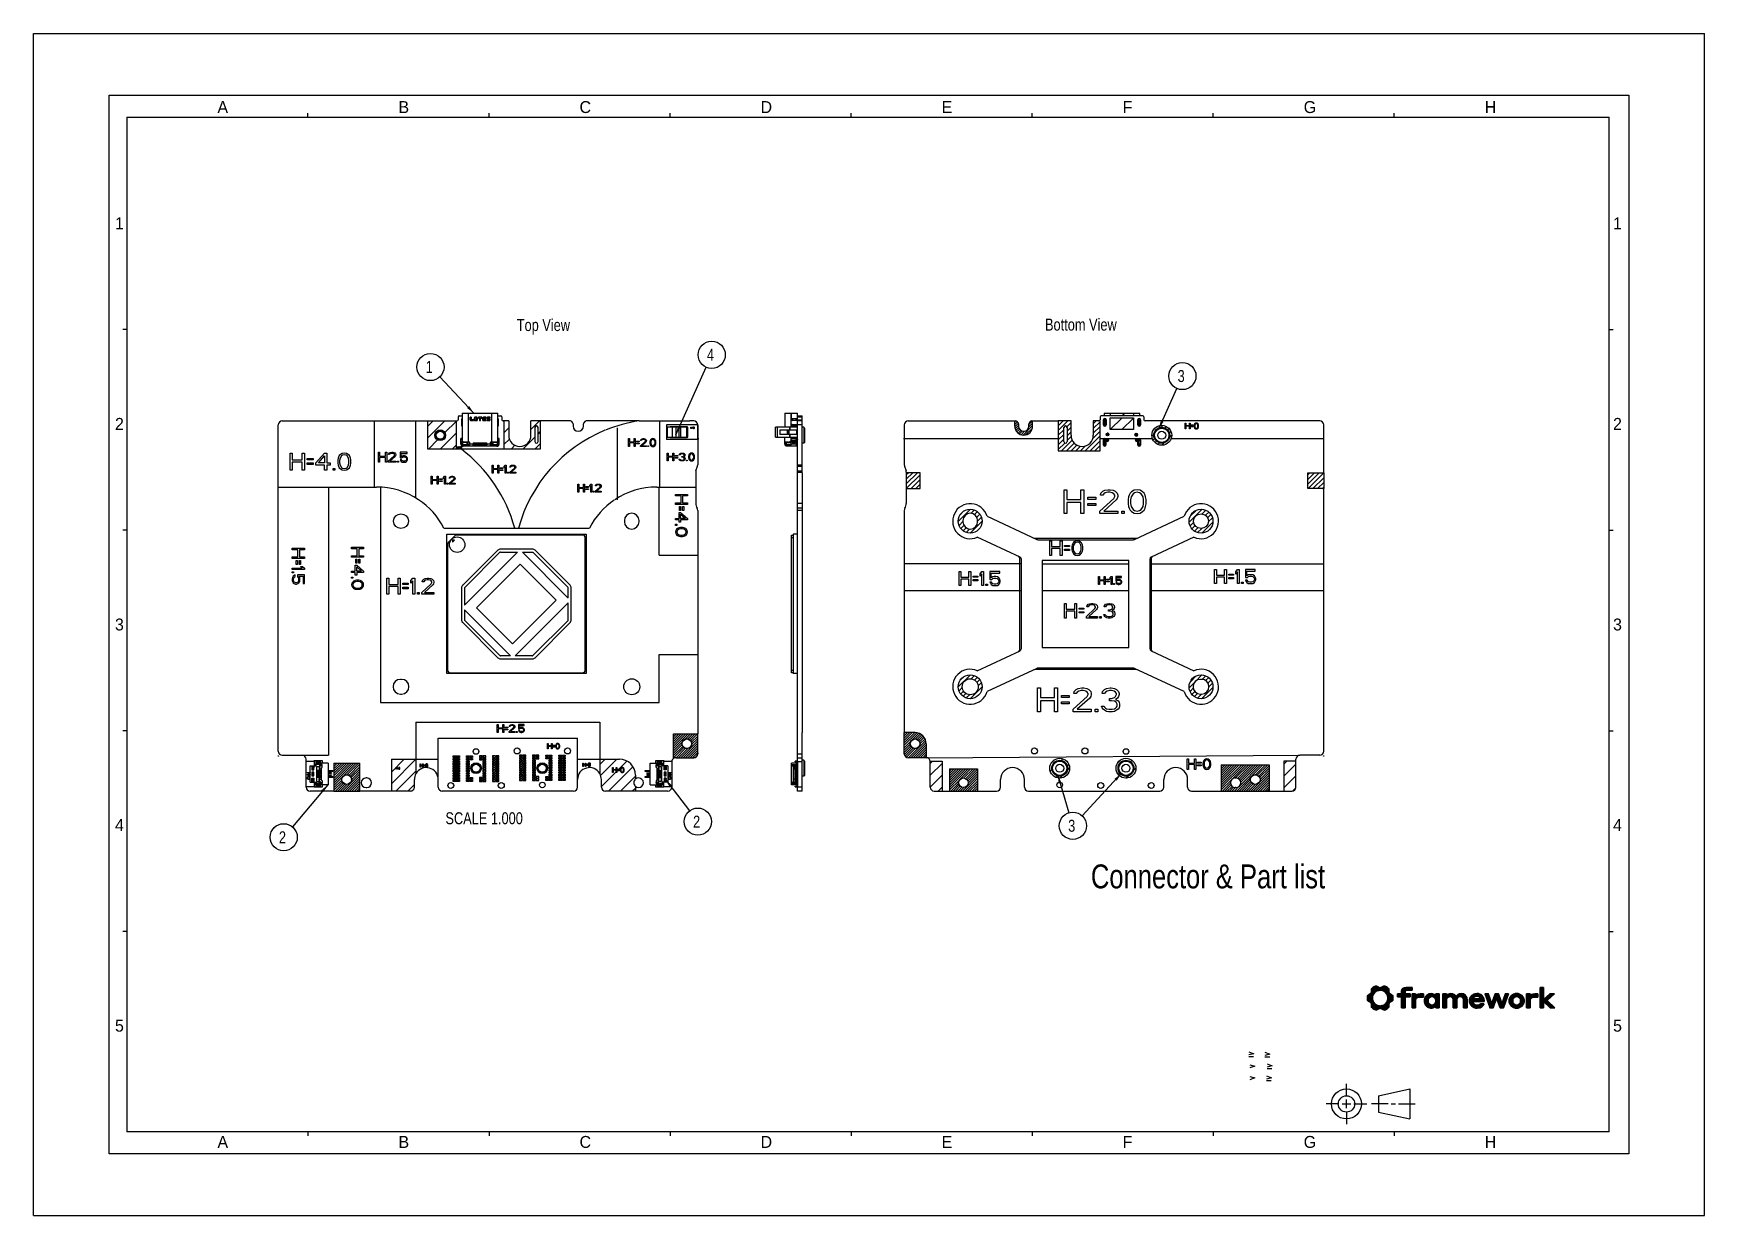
# Model space of a CAD drawing. Header units: millimetres. Extents: x 0 to 420, y 0 to 297.
import ezdxf

# ---------------------------------------------------------------- set-up
doc = ezdxf.new("R2010")
doc.units = ezdxf.units.MM
doc.header["$LTSCALE"] = 23.1
doc.layers.get('0').update_dxf_attribs({"linetype": 'CONTINUOUS'})
doc.layers.add('ASSEM_MEM', color=7, linetype='CONTINUOUS')
doc.layers.add('DETAIL', color=7, linetype='CONTINUOUS')
doc.styles.get("Standard").update_dxf_attribs({"font": 'txt', "width": 0.8})
doc.styles.add('TEXTSTYLE_2', font='txt')
doc.dimstyles.get("Standard").update_dxf_attribs({"dimtxt": 3, "dimasz": 2.1, "dimexe": 2, "dimexo": 1, "dimtad": 1, "dimzin": 0, "dimdsep": 46, "dimtxsty": 'STANDARD', "dimblk": '_FILLED', "dimblk1": '_FILLED', "dimblk2": '_FILLED', "dimcen": 0.09, "dimazin": 0, "dimtol": 1, "dimtp": 0.01, "dimtm": 0.01, "dimtfac": 1, "dimtofl": 0, "dimtmove": 0, "dimatfit": 3, "dimldrblk": '_FILLED', "dimfxl": 1, "dimtolj": 1, "dimtzin": 0, "dimarcsym": 0})

msp = doc.modelspace()

# ---------------------------------------------------------------- texts
at = {"color": 2, "linetype": 'CONTINUOUS', "char_height": 3, "width": 3, "attachment_point": 1, "line_spacing_factor": 0.9, "style": 'TEXTSTYLE_2'}
for s, insert in [('A', (46.25, 280)), ('B', (91.75, 280)), ('C', (137.25, 280)), ('D', (182.75, 280)), ('E', (228.25, 280)), ('F', (273.75, 280)), ('G', (319.25, 280)), ('H', (364.75, 280)), ('1', (20.5, 250.8)), ('1', (397, 250.8)), ('2', (20.5, 200.4)), ('2', (397, 200.4)), ('3', (20.5, 150)), ('3', (397, 150)), ('4', (20.5, 99.6)), ('4', (397, 99.6)), ('5', (20.5, 49.2)), ('5', (397, 49.2)), ('A', (46.25, 20)), ('B', (91.75, 20)), ('C', (137.25, 20)), ('D', (182.75, 20)), ('E', (228.25, 20)), ('F', (273.75, 20)), ('G', (319.25, 20)), ('H', (364.75, 20))]:
    msp.add_mtext(s, dxfattribs=dict(at, insert=insert))
at = {"layer": 'DETAIL', "color": 2, "linetype": 'CONTINUOUS', "line_spacing_factor": 0.9}
for s, insert, char_height, width, attachment_point in [('Top View', (121.48, 225.23), 3, 19.2, 1), ('Bottom View', (254.24, 225.34), 3, 26.4, 1), ('SCALE 1.000', (123, 101.32), 3, 26.4, 3), ('Connector & Part list', (265.77, 88.21), 6, 100.8, 1)]:
    msp.add_mtext(s, dxfattribs=dict(at, insert=insert, char_height=char_height, width=width, attachment_point=attachment_point))

# ---------------------------------------------------------------- blocks, each defined once
blk = doc.blocks.new('SYM301_BL0', base_point=(310.53, 34.5))
at = {"color": 2, "linetype": 'CONTINUOUS'}
for p, q in [((309.91, 35.07), (311.15, 34.61)), ((311.12, 34.61), (309.91, 34.29)), ((309.91, 33.93), (311.1, 33.93))]:
    blk.add_line(p, q, dxfattribs=at)
blk = doc.blocks.new('SYM301_BL1', base_point=(310.67, 37.51))
at = {"color": 2, "linetype": 'CONTINUOUS'}
for p, q in [((310.05, 38.08), (311.29, 37.62)), ((311.26, 37.62), (310.05, 37.3)), ((310.05, 36.94), (311.24, 36.94))]:
    blk.add_line(p, q, dxfattribs=at)
blk = doc.blocks.new('SYM301_BL2', base_point=(310.12, 40.46))
at = {"color": 2, "linetype": 'CONTINUOUS'}
for p, q in [((309.5, 41.03), (310.74, 40.57)), ((310.72, 40.57), (309.5, 40.25)), ((309.5, 39.89), (310.7, 39.89))]:
    blk.add_line(p, q, dxfattribs=at)
blk = doc.blocks.new('SYM001_BL3', base_point=(306.31, 34.52))
at = {"color": 2, "linetype": 'CONTINUOUS'}
for p, q in [((306.93, 34.59), (305.69, 34.13)), ((305.71, 34.91), (306.93, 34.59))]:
    blk.add_line(p, q, dxfattribs=at)
blk = doc.blocks.new('SYM001_BL4', base_point=(306.31, 37.48))
at = {"color": 2, "linetype": 'CONTINUOUS'}
for p, q in [((305.72, 37.87), (306.93, 37.56)), ((306.93, 37.56), (305.69, 37.09))]:
    blk.add_line(p, q, dxfattribs=at)
blk = doc.blocks.new('SYM301_BL5', base_point=(306.09, 40.56))
at = {"color": 2, "linetype": 'CONTINUOUS'}
for p, q in [((305.47, 41.13), (306.71, 40.67)), ((306.69, 40.67), (305.47, 40.36)), ((305.47, 39.99), (306.67, 39.99))]:
    blk.add_line(p, q, dxfattribs=at)
blk = doc.blocks.new('_FILLED')
at = {"color": 0, "linetype": 'BYBLOCK'}
blk.add_solid([(0, 0), (-1, 0.17), (-1, -0.17)], dxfattribs=at)
blk = doc.blocks.new('BALLOON_BL6', base_point=(170.47, 216.26))
at = {"layer": 'DETAIL', "color": 2, "linetype": 'CONTINUOUS'}
blk.add_circle((170.47, 216.26), 3.42, dxfattribs=at)
at = {"layer": 'DETAIL', "color": 2, "linetype": 'CONTINUOUS', "insert": (169.27, 217.76), "char_height": 3, "width": 2.4, "attachment_point": 1, "line_spacing_factor": 0.9}
blk.add_mtext('4', dxfattribs=at)
blk = doc.blocks.new('BALLOON_BL7', base_point=(99.77, 213.19))
at = {"color": 2, "linetype": 'CONTINUOUS'}
blk.add_circle((99.77, 213.19), 3.42, dxfattribs=at)
at = {"color": 2, "linetype": 'CONTINUOUS', "insert": (98.57, 214.69), "char_height": 3, "width": 2.4, "attachment_point": 1, "line_spacing_factor": 0.9}
blk.add_mtext('1', dxfattribs=at)
blk = doc.blocks.new('BALLOON_BL8', base_point=(62.9, 95.04))
at = {"color": 2, "linetype": 'CONTINUOUS'}
blk.add_circle((62.9, 95.04), 3.42, dxfattribs=at)
at = {"color": 2, "linetype": 'CONTINUOUS', "insert": (61.7, 96.54), "char_height": 3, "width": 2.4, "attachment_point": 1, "line_spacing_factor": 0.9}
blk.add_mtext('2', dxfattribs=at)
blk = doc.blocks.new('BALLOON_BL9', base_point=(166.98, 98.97))
at = {"color": 2, "linetype": 'CONTINUOUS'}
blk.add_circle((166.98, 98.97), 3.42, dxfattribs=at)
at = {"color": 2, "linetype": 'CONTINUOUS', "insert": (165.78, 100.47), "char_height": 3, "width": 2.4, "attachment_point": 1, "line_spacing_factor": 0.9}
blk.add_mtext('2', dxfattribs=at)
blk = doc.blocks.new('BALLOON_BL10', base_point=(288.76, 210.92))
at = {"color": 2, "linetype": 'CONTINUOUS'}
blk.add_circle((288.76, 210.92), 3.42, dxfattribs=at)
at = {"color": 2, "linetype": 'CONTINUOUS', "insert": (287.56, 212.42), "char_height": 3, "width": 2.4, "attachment_point": 1, "line_spacing_factor": 0.9}
blk.add_mtext('3', dxfattribs=at)
blk = doc.blocks.new('BALLOON_BL11', base_point=(261.25, 97.93))
at = {"layer": 'DETAIL', "color": 2, "linetype": 'CONTINUOUS'}
blk.add_circle((261.25, 97.93), 3.42, dxfattribs=at)
at = {"layer": 'DETAIL', "color": 2, "linetype": 'CONTINUOUS', "insert": (260.05, 99.43), "char_height": 3, "width": 2.4, "attachment_point": 1, "line_spacing_factor": 0.9}
blk.add_mtext('3', dxfattribs=at)

# ---------------------------------------------------------------- hatches: boundary and pattern name
at = {"linetype": 'CONTINUOUS'}
for points in [[(336.72, 55.46), (336.66, 55.34), (336.62, 55.21), (336.58, 55.07), (336.56, 54.94), (336.54, 54.79), (336.54, 54.65), (336.54, 54.51), (336.56, 54.37), (336.58, 54.23), (336.62, 54.09), (335.37, 53.97), (335.36, 53.99), (335.35, 54.01), (335.34, 54.03), (335.33, 54.05), (335.32, 54.07), (335.31, 54.09), (335.3, 54.11), (335.3, 54.13), (335.29, 54.15), (335.28, 54.23), (335.27, 54.31), (335.26, 54.4), (335.26, 54.48), (335.26, 54.57), (335.25, 54.65), (335.26, 54.74), (335.26, 54.82), (335.26, 54.9), (335.27, 54.99), (335.28, 55.07), (335.29, 55.15), (335.3, 55.17), (335.3, 55.19), (335.31, 55.22), (335.32, 55.24), (335.33, 55.26), (335.34, 55.28), (335.35, 55.29), (335.36, 55.31), (335.37, 55.33), (335.39, 55.35), (335.4, 55.36), (335.42, 55.38), (335.44, 55.39), (335.45, 55.4), (335.47, 55.41), (336.78, 55.59)], [(337.53, 56.34), (337.42, 56.27), (337.31, 56.19), (337.2, 56.11), (337.1, 56.02), (337.01, 55.92), (336.93, 55.81), (336.85, 55.7), (336.78, 55.59), (335.47, 55.41), (335.95, 55.69), (335.99, 55.71), (336.02, 55.74), (336.06, 55.77), (336.09, 55.8), (336.12, 55.83), (336.15, 55.86), (336.18, 55.9), (336.2, 55.93), (336.22, 55.97), (336.24, 56.01), (336.26, 56.05), (336.27, 56.09), (336.29, 56.14), (336.3, 56.18), (336.3, 56.22), (336.31, 56.27), (336.31, 56.31), (338.18, 56.56), (338.05, 56.54), (337.91, 56.5), (337.78, 56.46), (337.65, 56.4)], [(338.47, 57.26), (340.39, 57.23), (340.49, 57.15), (340.51, 57.14), (340.52, 57.12), (340.54, 57.1), (340.55, 57.09), (340.56, 57.07), (340.58, 57.05), (340.59, 57.03), (340.6, 57.01), (340.6, 56.99), (340.61, 56.97), (340.62, 56.95), (340.62, 56.93), (340.63, 56.91), (340.63, 56.88), (340.63, 56.86), (338.18, 56.56), (336.31, 56.31), (336.31, 56.86), (336.31, 56.88), (336.31, 56.91), (336.32, 56.93), (336.32, 56.95), (336.33, 56.97), (336.33, 56.99), (336.34, 57.01), (336.35, 57.03), (336.36, 57.05), (336.37, 57.07), (336.39, 57.09), (336.4, 57.1), (336.41, 57.12), (336.43, 57.14), (336.45, 57.15), (336.55, 57.23), (338.24, 57.29), (338.28, 57.28), (338.33, 57.27), (338.38, 57.26), (338.42, 57.26)], [(338.19, 57.31), (338.24, 57.29), (336.55, 57.23), (336.65, 57.3), (338.11, 57.35), (338.15, 57.33)], [(337.63, 57.63), (338.11, 57.35), (336.65, 57.3), (336.75, 57.37), (336.86, 57.43), (336.97, 57.49), (337.08, 57.55), (337.2, 57.6), (337.59, 57.65), (337.61, 57.64)], [(337.42, 57.68), (337.44, 57.68), (337.46, 57.68), (337.49, 57.67), (337.51, 57.67), (337.53, 57.67), (337.55, 57.66), (337.57, 57.65), (337.59, 57.65), (337.2, 57.6), (337.31, 57.65), (337.33, 57.66), (337.36, 57.66), (337.38, 57.67), (337.4, 57.67)], [(338.47, 56.58), (338.32, 56.58), (338.18, 56.56), (340.63, 56.86), (340.63, 56.31), (340.63, 56.27), (339.63, 56.19), (339.52, 56.27), (339.4, 56.34), (339.28, 56.4), (339.16, 56.46), (339.03, 56.5), (338.89, 56.54), (338.75, 56.56), (338.61, 56.58)], [(340.19, 57.37), (340.29, 57.3), (340.39, 57.23), (338.47, 57.26), (338.52, 57.26), (338.56, 57.26), (338.61, 57.27), (338.65, 57.28), (338.7, 57.29), (338.74, 57.31), (338.79, 57.33), (338.83, 57.35), (339.74, 57.6), (339.86, 57.55), (339.97, 57.49), (340.08, 57.43)], [(339.49, 57.68), (339.52, 57.68), (339.54, 57.67), (339.56, 57.67), (339.58, 57.66), (339.6, 57.66), (339.62, 57.65), (339.74, 57.6), (338.83, 57.35), (339.3, 57.63), (339.32, 57.64), (339.34, 57.65), (339.37, 57.65), (339.39, 57.66), (339.41, 57.67), (339.43, 57.67), (339.45, 57.67), (339.47, 57.68)], [(340.63, 56.22), (340.64, 56.18), (339.74, 56.11), (339.63, 56.19), (340.63, 56.27)], [(340.65, 56.14), (340.66, 56.09), (339.83, 56.02), (339.74, 56.11), (340.64, 56.18)], [(340.68, 56.05), (340.69, 56.01), (339.93, 55.92), (339.83, 56.02), (340.66, 56.09)], [(340.74, 55.93), (340.76, 55.9), (340.01, 55.81), (339.93, 55.92), (340.69, 56.01), (340.71, 55.97)], [(340.82, 55.83), (340.85, 55.8), (340.09, 55.7), (340.01, 55.81), (340.76, 55.9), (340.79, 55.86)], [(340.95, 55.71), (340.99, 55.69), (341.46, 55.41), (340.27, 55.34), (340.22, 55.46), (340.16, 55.59), (340.09, 55.7), (340.85, 55.8), (340.88, 55.77), (340.91, 55.74)], [(341.55, 55.35), (341.56, 55.33), (340.32, 55.21), (340.27, 55.34), (341.46, 55.41), (341.48, 55.4), (341.5, 55.39), (341.52, 55.38), (341.53, 55.36)], [(341.63, 55.22), (341.64, 55.19), (340.35, 55.07), (340.32, 55.21), (341.56, 55.33), (341.58, 55.31), (341.59, 55.29), (341.6, 55.28), (341.61, 55.26), (341.62, 55.24)], [(341.64, 55.15), (341.66, 55.07), (340.38, 54.94), (340.35, 55.07), (341.64, 55.19), (341.64, 55.17)], [(341.67, 54.99), (341.67, 54.9), (340.39, 54.79), (340.38, 54.94), (341.66, 55.07)], [(341.68, 54.57), (341.68, 54.48), (340.38, 54.37), (340.39, 54.51), (341.68, 54.65)], [(341.68, 54.82), (341.68, 54.74), (341.68, 54.65), (340.39, 54.51), (340.4, 54.65), (340.39, 54.79), (341.67, 54.9)], [(344.71, 56.05), (344.71, 55.71), (342.86, 54.96), (342.86, 55.71), (343.82, 55.71), (344.72, 56.19), (344.72, 56.14), (344.71, 56.1)], [(345.97, 55.71), (345.97, 54.96), (344.71, 54.96), (344.71, 52.19), (343.82, 52.19), (343.82, 54.96), (342.86, 54.96), (344.71, 55.71)], [(344.77, 56.34), (344.75, 56.31), (343.82, 56.23), (343.83, 56.32), (344.8, 56.4), (344.78, 56.37)], [(344.73, 56.23), (344.72, 56.19), (343.82, 55.71), (343.82, 56.23), (344.75, 56.31), (344.74, 56.27)], [(344.9, 56.51), (344.87, 56.48), (343.83, 56.4), (343.84, 56.49), (345, 56.56), (344.96, 56.54), (344.93, 56.53)], [(344.82, 56.43), (344.8, 56.4), (343.83, 56.32), (343.83, 56.4), (344.87, 56.48), (344.84, 56.46)], [(345.04, 56.57), (345, 56.56), (343.84, 56.49), (343.86, 56.57), (345.27, 56.6), (345.22, 56.6), (345.17, 56.6), (345.12, 56.59), (345.08, 56.58)], [(344.89, 57.31), (345, 57.31), (346.51, 57.31), (346.51, 56.6), (345.27, 56.6), (343.86, 56.57), (343.88, 56.65), (343.91, 56.72), (343.94, 56.79), (343.97, 56.85), (344.01, 56.91), (344.06, 56.97), (344.11, 57.02), (344.17, 57.07), (344.23, 57.12), (344.29, 57.16), (344.36, 57.19), (344.44, 57.22), (344.52, 57.25), (344.6, 57.27), (344.69, 57.29), (344.79, 57.3)], [(348.43, 55.73), (348.52, 55.73), (349.34, 55.73), (349.34, 54.85), (348.4, 54.85), (348.31, 54.85), (348.22, 54.84), (348.14, 54.84), (348.06, 54.83), (347.99, 54.82), (347.92, 54.8), (347.86, 54.78), (347.8, 54.76), (347.75, 54.74), (347.69, 54.71), (347.65, 54.69), (347.61, 54.65), (347.56, 54.62), (347.53, 54.58), (347.49, 54.53), (347.47, 54.48), (347.44, 54.43), (346.49, 52.19), (346.49, 55.71), (347.38, 55.71), (347.38, 55.12), (347.4, 55.16), (347.42, 55.21), (347.46, 55.26), (347.49, 55.31), (347.54, 55.37), (347.59, 55.42), (347.64, 55.46), (347.69, 55.5), (347.74, 55.54), (347.81, 55.57), (347.87, 55.61), (347.94, 55.64), (348.02, 55.66), (348.11, 55.69), (348.18, 55.7), (348.26, 55.72), (348.34, 55.72)], [(350.66, 54.56), (350.63, 54.49), (349.64, 54.39), (349.67, 54.53), (350.7, 54.62)], [(350.75, 54.68), (350.7, 54.62), (349.67, 54.53), (349.71, 54.66), (350.8, 54.73)], [(350.85, 54.78), (350.8, 54.73), (349.71, 54.66), (349.75, 54.78), (350.97, 54.87), (350.91, 54.83)], [(351.03, 54.9), (350.97, 54.87), (349.75, 54.78), (349.81, 54.9), (351.41, 55.01), (351.32, 55), (351.25, 54.98), (351.17, 54.96), (351.1, 54.94)], [(349.87, 55.01), (349.93, 55.11), (351.49, 55.01), (351.41, 55.01), (349.81, 54.9)], [(352.4, 55.24), (352.42, 55.21), (349.93, 55.11), (350.01, 55.21), (352.38, 55.27)], [(352.44, 55.18), (351.99, 54.87), (351.93, 54.9), (351.87, 54.94), (351.8, 54.96), (351.72, 54.98), (351.65, 55), (351.57, 55.01), (351.49, 55.01), (349.93, 55.11), (352.42, 55.21)], [(352.35, 55.3), (352.38, 55.27), (350.01, 55.21), (350.09, 55.3), (352.31, 55.35)], [(352.26, 55.4), (352.31, 55.35), (350.09, 55.3), (350.18, 55.39), (352.2, 55.46)], [(351.97, 55.62), (352.06, 55.57), (352.13, 55.51), (352.2, 55.46), (350.18, 55.39), (350.28, 55.47), (350.39, 55.54), (350.5, 55.61), (351.9, 55.65)], [(351.75, 55.71), (351.83, 55.68), (351.9, 55.65), (350.5, 55.61), (350.62, 55.66), (350.74, 55.71), (351.66, 55.74)], [(351.12, 55.78), (351.26, 55.79), (351.37, 55.78), (351.47, 55.77), (351.57, 55.76), (351.66, 55.74), (350.74, 55.71), (350.86, 55.74), (350.99, 55.77)], [(352.44, 55.18), (352.44, 55.71), (353.33, 55.71), (353.33, 52.19), (352.44, 52.19), (352.44, 52.75), (352.36, 53.48), (352.39, 53.55), (352.41, 53.63), (352.43, 53.71), (352.44, 53.79), (352.45, 53.87), (352.45, 53.95), (352.45, 54.04), (352.44, 54.12), (352.43, 54.2), (352.41, 54.28), (352.39, 54.35), (352.36, 54.42), (352.33, 54.49), (352.29, 54.56), (352.25, 54.62), (352.21, 54.68), (352.16, 54.73), (352.11, 54.78), (352.05, 54.83), (351.99, 54.87)], [(355.11, 54.07), (355.11, 52.19), (354.23, 52.19), (354.23, 55.71), (355.11, 55.71), (355.11, 55.12), (355.19, 54.49), (355.17, 54.43), (355.15, 54.36), (355.13, 54.29), (355.12, 54.22), (355.12, 54.15)], [(356.27, 55.79), (356.37, 55.78), (356.47, 55.78), (356.57, 55.76), (356.67, 55.74), (356.76, 55.71), (356.84, 55.68), (356.93, 55.64), (357.01, 55.6), (357.09, 55.55), (357.16, 55.5), (357.23, 55.44), (357.29, 55.38), (357.35, 55.31), (357.41, 55.24), (357.46, 55.16), (357.51, 55.08), (355.91, 54.99), (355.84, 54.98), (355.77, 54.97), (355.7, 54.95), (355.64, 54.93), (355.58, 54.91), (355.52, 54.88), (355.47, 54.84), (355.42, 54.8), (355.37, 54.76), (355.33, 54.71), (355.29, 54.66), (355.25, 54.61), (355.22, 54.55), (355.19, 54.49), (355.11, 55.12), (355.14, 55.17), (355.18, 55.22), (355.22, 55.28), (355.26, 55.33), (355.31, 55.39), (355.37, 55.44), (355.43, 55.5), (355.5, 55.55), (355.58, 55.6), (355.66, 55.64), (355.75, 55.68), (355.84, 55.72), (355.92, 55.74), (356, 55.76), (356.09, 55.78), (356.17, 55.78)], [(356.06, 54.99), (355.98, 55), (355.91, 54.99), (357.51, 55.08), (357.55, 55), (358.58, 55), (358.5, 54.99), (358.43, 54.98), (358.36, 54.97), (358.3, 54.95), (358.23, 54.93), (358.17, 54.91), (358.12, 54.88), (358.06, 54.84), (358.01, 54.8), (357.97, 54.76), (357.92, 54.71), (357.88, 54.66), (357.85, 54.61), (357.82, 54.55), (357.79, 54.49), (357.76, 54.43), (357.74, 54.36), (357.73, 54.29), (357.72, 54.22), (357.71, 54.15), (357.71, 54.07), (357.71, 52.19), (356.82, 52.19), (356.82, 54.07), (356.82, 54.15), (356.81, 54.22), (356.8, 54.3), (356.78, 54.37), (356.76, 54.43), (356.74, 54.5), (356.72, 54.56), (356.68, 54.61), (356.65, 54.67), (356.61, 54.72), (356.57, 54.76), (356.53, 54.81), (356.48, 54.84), (356.43, 54.88), (356.37, 54.91), (356.32, 54.93), (356.25, 54.96), (356.19, 54.97), (356.12, 54.99)], [(358.84, 55.79), (358.97, 55.78), (359.09, 55.77), (359.2, 55.75), (359.31, 55.72), (359.42, 55.68), (359.52, 55.64), (359.61, 55.59), (359.7, 55.53), (359.79, 55.46), (359.87, 55.39), (359.94, 55.31), (360.01, 55.23), (360.07, 55.14), (360.12, 55.04), (360.17, 54.94), (360.21, 54.84), (360.24, 54.73), (359.28, 54.61), (359.24, 54.67), (359.21, 54.72), (359.17, 54.76), (359.12, 54.81), (359.07, 54.84), (359.02, 54.88), (358.97, 54.91), (358.91, 54.93), (358.85, 54.96), (358.78, 54.97), (358.72, 54.99), (358.65, 54.99), (358.58, 55), (357.55, 55), (357.58, 55.06), (357.62, 55.13), (357.66, 55.19), (357.71, 55.26), (357.77, 55.33), (357.83, 55.39), (357.9, 55.45), (357.97, 55.51), (358.06, 55.57), (358.15, 55.62), (358.24, 55.67), (358.35, 55.71), (358.44, 55.74), (358.53, 55.76), (358.63, 55.77), (358.73, 55.78)], [(360.24, 54.73), (360.27, 54.61), (360.28, 54.49), (360.3, 54.37), (360.3, 54.24), (360.3, 52.19), (359.41, 52.19), (359.41, 54.07), (359.41, 54.15), (359.4, 54.22), (359.39, 54.3), (359.38, 54.37), (359.36, 54.43), (359.34, 54.5), (359.31, 54.56), (359.28, 54.61)], [(361.88, 54.55), (361.86, 54.48), (360.96, 54.4), (361, 54.54), (361.93, 54.67), (361.9, 54.61)], [(361.97, 54.72), (361.93, 54.67), (361, 54.54), (361.04, 54.67), (362.01, 54.77)], [(362.05, 54.82), (362.01, 54.77), (361.04, 54.67), (361.09, 54.8), (362.14, 54.91), (362.09, 54.87)], [(362.19, 54.95), (362.14, 54.91), (361.09, 54.8), (361.16, 54.92), (362.29, 55.01), (362.24, 54.98)], [(362.35, 55.04), (362.29, 55.01), (361.16, 54.92), (361.23, 55.03), (362.69, 55.11), (362.61, 55.1), (362.54, 55.09), (362.48, 55.08), (362.41, 55.06)], [(362.61, 55.8), (362.76, 55.8), (362.91, 55.8), (363.06, 55.78), (363.2, 55.76), (363.34, 55.72), (363.47, 55.68), (363.6, 55.63), (363.72, 55.57), (363.83, 55.5), (363.94, 55.42), (364.04, 55.33), (364.13, 55.24), (364.22, 55.14), (364.3, 55.03), (364.37, 54.91), (364.43, 54.78), (364.48, 54.65), (363.62, 54.55), (363.6, 54.61), (363.57, 54.67), (363.53, 54.73), (363.49, 54.78), (363.45, 54.83), (363.41, 54.87), (363.36, 54.91), (363.31, 54.95), (363.26, 54.98), (363.21, 55.01), (363.15, 55.04), (363.09, 55.06), (363.03, 55.08), (362.97, 55.09), (362.9, 55.1), (362.83, 55.11), (362.76, 55.11), (362.69, 55.11), (361.23, 55.03), (361.3, 55.14), (361.39, 55.24), (361.48, 55.33), (361.58, 55.42), (361.69, 55.49), (361.8, 55.56), (361.92, 55.63), (362.05, 55.68), (362.18, 55.72), (362.32, 55.76), (362.46, 55.78)], [(364.48, 54.65), (364.52, 54.52), (364.56, 54.37), (363.67, 54.42), (363.65, 54.49), (363.62, 54.55)], [(368.19, 55.74), (369.05, 53.37), (370.72, 55.71), (369.43, 52.17), (368.63, 52.17), (367.74, 54.61), (366.85, 52.17), (366.07, 52.17), (366.53, 53.35), (367.4, 55.74)], [(371.93, 54.55), (371.89, 54.49), (370.92, 54.39), (370.96, 54.53), (371.97, 54.62)], [(372.02, 54.67), (371.97, 54.62), (370.96, 54.53), (371, 54.66), (372.12, 54.78), (372.07, 54.73)], [(372.18, 54.82), (372.12, 54.78), (371, 54.66), (371.06, 54.79), (372.31, 54.9), (372.24, 54.87)], [(372.38, 54.93), (372.31, 54.9), (371.06, 54.79), (371.12, 54.91), (372.68, 55.01), (372.6, 55), (372.52, 54.98), (372.45, 54.96)], [(372.77, 55.8), (372.92, 55.8), (373.07, 55.78), (373.21, 55.76), (373.35, 55.72), (373.48, 55.68), (373.61, 55.62), (373.73, 55.56), (373.85, 55.49), (373.96, 55.41), (374.07, 55.32), (374.16, 55.23), (374.25, 55.13), (374.33, 55.02), (374.41, 54.91), (374.47, 54.79), (374.53, 54.66), (374.57, 54.53), (373.67, 54.42), (373.64, 54.49), (373.6, 54.56), (373.56, 54.62), (373.51, 54.68), (373.46, 54.73), (373.41, 54.78), (373.35, 54.83), (373.29, 54.87), (373.22, 54.9), (373.16, 54.94), (373.08, 54.96), (373.01, 54.98), (372.93, 55), (372.85, 55.01), (372.77, 55.01), (372.68, 55.01), (371.12, 54.91), (371.19, 55.02), (371.28, 55.13), (371.37, 55.23), (371.46, 55.32), (371.57, 55.41), (371.68, 55.49), (371.79, 55.56), (371.92, 55.62), (372.05, 55.68), (372.18, 55.72), (372.32, 55.76), (372.47, 55.78), (372.62, 55.8)], [(377.21, 55.73), (377.3, 55.73), (378.12, 55.73), (378.12, 54.85), (377.18, 54.85), (377.09, 54.85), (377, 54.84), (376.92, 54.84), (376.85, 54.83), (376.77, 54.82), (376.71, 54.8), (376.64, 54.78), (376.58, 54.76), (376.53, 54.74), (376.48, 54.71), (376.43, 54.69), (376.39, 54.65), (376.35, 54.62), (376.31, 54.58), (376.28, 54.53), (376.25, 54.48), (376.22, 54.43), (375.28, 52.19), (375.28, 55.71), (376.16, 55.71), (376.16, 55.12), (376.18, 55.16), (376.21, 55.21), (376.24, 55.26), (376.28, 55.31), (376.32, 55.37), (376.38, 55.42), (376.42, 55.46), (376.47, 55.5), (376.53, 55.54), (376.59, 55.57), (376.66, 55.61), (376.73, 55.64), (376.81, 55.66), (376.89, 55.69), (376.96, 55.7), (377.04, 55.72), (377.12, 55.72)], [(379.52, 54.28), (381.13, 55.71), (382.29, 55.71), (380.42, 54.07), (382.39, 52.19), (381.2, 52.19), (379.52, 53.79), (379.52, 52.19), (378.64, 52.19), (378.64, 57.31), (379.52, 57.31)], [(336.62, 54.09), (336.66, 53.96), (336.72, 53.84), (335.95, 53.61), (335.47, 53.89), (335.45, 53.9), (335.44, 53.91), (335.42, 53.92), (335.4, 53.94), (335.39, 53.95), (335.37, 53.97)], [(336.78, 53.72), (336.85, 53.6), (336.93, 53.49), (337.01, 53.38), (337.1, 53.28), (337.2, 53.19), (337.31, 53.11), (337.42, 53.03), (337.53, 52.96), (336.31, 52.44), (336.31, 52.99), (336.31, 53.04), (336.3, 53.08), (336.29, 53.13), (336.28, 53.18), (336.27, 53.22), (336.25, 53.26), (336.23, 53.31), (336.21, 53.35), (336.19, 53.39), (336.16, 53.43), (336.13, 53.46), (336.1, 53.5), (336.07, 53.53), (336.03, 53.56), (335.99, 53.59), (335.95, 53.61), (336.72, 53.84)], [(338.47, 52.72), (338.61, 52.72), (338.75, 52.74), (340.63, 52.44), (340.63, 52.42), (340.63, 52.39), (340.62, 52.37), (340.62, 52.35), (340.61, 52.33), (340.6, 52.31), (340.6, 52.29), (340.59, 52.27), (340.58, 52.25), (340.56, 52.23), (340.55, 52.21), (340.54, 52.2), (340.52, 52.18), (340.51, 52.17), (340.49, 52.15), (340.39, 52.07), (338.61, 52.03), (338.56, 52.04), (338.52, 52.04), (338.47, 52.05), (336.65, 52), (336.55, 52.07), (336.45, 52.15), (336.43, 52.17), (336.41, 52.18), (336.4, 52.2), (336.39, 52.21), (336.37, 52.23), (336.36, 52.25), (336.35, 52.27), (336.34, 52.29), (336.33, 52.31), (336.33, 52.33), (336.32, 52.35), (336.32, 52.37), (336.31, 52.39), (336.31, 52.42), (336.31, 52.44), (337.53, 52.96), (337.65, 52.9), (337.78, 52.85), (337.91, 52.8), (338.05, 52.77), (338.18, 52.74), (338.32, 52.72)], [(338.24, 52.01), (338.19, 51.99), (336.75, 51.93), (336.65, 52), (338.47, 52.05), (338.42, 52.04), (338.38, 52.04), (338.33, 52.03), (338.28, 52.02)], [(338.11, 51.95), (337.63, 51.67), (337.31, 51.65), (337.2, 51.7), (337.08, 51.75), (336.97, 51.81), (336.86, 51.87), (336.75, 51.93), (338.19, 51.99), (338.15, 51.97)], [(337.59, 51.65), (337.57, 51.65), (337.55, 51.64), (337.53, 51.63), (337.51, 51.63), (337.49, 51.63), (337.46, 51.63), (337.44, 51.62), (337.42, 51.63), (337.4, 51.63), (337.38, 51.63), (337.36, 51.64), (337.33, 51.64), (337.31, 51.65), (337.63, 51.67), (337.61, 51.66)], [(338.61, 52.03), (340.39, 52.07), (340.29, 52), (340.19, 51.93), (339.3, 51.67), (338.83, 51.95), (338.79, 51.97), (338.74, 51.99), (338.7, 52.01), (338.65, 52.02)], [(340.63, 53.04), (340.63, 52.99), (340.63, 52.44), (338.75, 52.74), (338.89, 52.77), (339.03, 52.8), (339.16, 52.85), (339.28, 52.9), (339.4, 52.96), (339.52, 53.03), (340.63, 53.08)], [(339.74, 51.7), (339.62, 51.65), (339.6, 51.64), (339.58, 51.64), (339.56, 51.63), (339.54, 51.63), (339.52, 51.63), (339.49, 51.62), (339.47, 51.63), (339.45, 51.63), (339.43, 51.63), (339.41, 51.63), (339.39, 51.64), (339.37, 51.65), (339.34, 51.65), (339.32, 51.66), (339.3, 51.67), (340.19, 51.93), (340.08, 51.87), (339.97, 51.81), (339.86, 51.75)], [(340.64, 53.13), (340.63, 53.08), (339.52, 53.03), (339.63, 53.11), (340.65, 53.18)], [(340.67, 53.22), (340.65, 53.18), (339.63, 53.11), (339.74, 53.19), (340.68, 53.26)], [(340.7, 53.31), (340.68, 53.26), (339.74, 53.19), (339.83, 53.28), (340.72, 53.35)], [(340.75, 53.39), (340.72, 53.35), (339.83, 53.28), (339.93, 53.38), (340.81, 53.46), (340.78, 53.43)], [(340.84, 53.5), (340.81, 53.46), (339.93, 53.38), (340.01, 53.49), (340.95, 53.59), (340.91, 53.56), (340.87, 53.53)], [(341.46, 53.89), (340.99, 53.61), (340.95, 53.59), (340.01, 53.49), (340.09, 53.6), (340.16, 53.72), (340.22, 53.84), (341.55, 53.95), (341.53, 53.94), (341.52, 53.92), (341.5, 53.91), (341.48, 53.9)], [(341.56, 53.97), (341.55, 53.95), (340.22, 53.84), (340.27, 53.96), (341.63, 54.09), (341.62, 54.07), (341.61, 54.05), (341.6, 54.03), (341.59, 54.01), (341.58, 53.99)], [(341.64, 54.11), (341.63, 54.09), (340.27, 53.96), (340.32, 54.09), (341.64, 54.15), (341.64, 54.13)], [(341.66, 54.23), (341.64, 54.15), (340.32, 54.09), (340.35, 54.23), (341.67, 54.31)], [(341.67, 54.4), (341.67, 54.31), (340.35, 54.23), (340.38, 54.37), (341.68, 54.48)], [(347.38, 54.04), (347.38, 52.19), (346.49, 52.19), (347.44, 54.43), (347.42, 54.37), (347.4, 54.32), (347.39, 54.25), (347.38, 54.19), (347.38, 54.12)], [(350.54, 54.28), (350.53, 54.2), (349.6, 54.1), (349.62, 54.25), (350.57, 54.35)], [(350.51, 54.12), (350.5, 54.04), (350.5, 53.95), (349.6, 53.8), (349.6, 53.95), (349.6, 54.1), (350.53, 54.2)], [(350.5, 53.87), (350.51, 53.79), (349.62, 53.65), (349.6, 53.8), (350.5, 53.95)], [(350.59, 54.42), (350.57, 54.35), (349.62, 54.25), (349.64, 54.39), (350.63, 54.49)], [(350.53, 53.71), (350.54, 53.63), (349.64, 53.51), (349.62, 53.65), (350.51, 53.79)], [(350.57, 53.55), (350.59, 53.48), (349.67, 53.37), (349.64, 53.51), (350.54, 53.63)], [(350.63, 53.41), (350.66, 53.35), (349.71, 53.24), (349.67, 53.37), (350.59, 53.48)], [(350.7, 53.29), (350.75, 53.23), (349.75, 53.12), (349.71, 53.24), (350.66, 53.35)], [(350.85, 53.12), (350.91, 53.08), (349.81, 53), (349.75, 53.12), (350.75, 53.23), (350.8, 53.17)], [(350.97, 53.04), (351.03, 53), (349.87, 52.89), (349.81, 53), (350.91, 53.08)], [(351.49, 52.9), (351.57, 52.9), (351.65, 52.91), (351.72, 52.92), (351.8, 52.94), (351.87, 52.97), (351.93, 53), (351.99, 53.04), (352.05, 53.08), (352.11, 53.12), (352.16, 53.17), (352.21, 53.23), (352.25, 53.29), (352.29, 53.35), (352.33, 53.41), (352.36, 53.48), (352.44, 52.75), (349.93, 52.79), (349.87, 52.89), (351.03, 53), (351.1, 52.97), (351.17, 52.94), (351.25, 52.92), (351.32, 52.91), (351.41, 52.9)], [(352.41, 52.7), (352.39, 52.66), (350.09, 52.6), (350.01, 52.69), (349.93, 52.79), (352.44, 52.75), (352.43, 52.72)], [(352.37, 52.63), (352.32, 52.58), (350.18, 52.51), (350.09, 52.6), (352.39, 52.66)], [(352.27, 52.52), (352.22, 52.46), (352.17, 52.42), (350.39, 52.36), (350.28, 52.43), (350.18, 52.51), (352.32, 52.58)], [(352.11, 52.38), (352.05, 52.34), (350.5, 52.29), (350.39, 52.36), (352.17, 52.42)], [(351.98, 52.3), (351.91, 52.26), (351.84, 52.23), (351.75, 52.2), (350.86, 52.16), (350.73, 52.2), (350.61, 52.24), (350.5, 52.29), (352.05, 52.34)], [(351.67, 52.17), (351.59, 52.15), (351.51, 52.14), (351.12, 52.12), (350.99, 52.14), (350.86, 52.16), (351.75, 52.2)], [(351.43, 52.13), (351.34, 52.12), (351.25, 52.12), (351.12, 52.12), (351.51, 52.14)], [(363.67, 54.42), (364.56, 54.37), (364.58, 54.22), (364.6, 54.07), (364.6, 53.9), (360.92, 53.8), (360.92, 53.95), (360.92, 54.11), (360.94, 54.25), (360.96, 54.4), (361.86, 54.48), (361.84, 54.42)], [(364.6, 53.9), (364.6, 53.81), (361.81, 53.81), (361.82, 53.73), (361.83, 53.65), (360.96, 53.52), (360.94, 53.66), (360.92, 53.8)], [(361.85, 53.58), (361.87, 53.51), (361, 53.38), (360.96, 53.52), (361.83, 53.65)], [(361.9, 53.44), (361.93, 53.37), (361.04, 53.25), (361, 53.38), (361.87, 53.51)], [(362, 53.25), (362.04, 53.2), (361.1, 53.12), (361.04, 53.25), (361.93, 53.37), (361.96, 53.31)], [(362.09, 53.14), (362.14, 53.09), (361.16, 53), (361.1, 53.12), (362.04, 53.2)], [(362.25, 53.01), (362.31, 52.97), (361.23, 52.89), (361.16, 53), (362.14, 53.09), (362.2, 53.05)], [(362.45, 52.91), (362.52, 52.88), (361.31, 52.78), (361.23, 52.89), (362.31, 52.97), (362.38, 52.94)], [(363.67, 53.2), (363.69, 53.22), (364.56, 53.22), (364.54, 53.14), (364.52, 53.06), (364.47, 52.97), (364.42, 52.87), (364.35, 52.77), (364.27, 52.67), (361.49, 52.59), (361.4, 52.68), (361.31, 52.78), (362.83, 52.84), (362.9, 52.84), (362.96, 52.85), (363.02, 52.85), (363.08, 52.86), (363.13, 52.87), (363.19, 52.89), (363.25, 52.9), (363.31, 52.92), (363.36, 52.95), (363.4, 52.97), (363.45, 52.99), (363.48, 53.02), (363.52, 53.05), (363.56, 53.08), (363.6, 53.11), (363.63, 53.14), (363.65, 53.17)], [(362.83, 52.84), (361.31, 52.78), (362.52, 52.88), (362.59, 52.86), (362.67, 52.85), (362.75, 52.84)], [(364.2, 52.6), (364.12, 52.53), (364.04, 52.46), (363.94, 52.39), (363.83, 52.33), (363.72, 52.28), (363.6, 52.23), (363.46, 52.18), (362.36, 52.15), (362.22, 52.19), (362.08, 52.23), (361.95, 52.28), (361.82, 52.35), (361.71, 52.42), (361.6, 52.5), (361.49, 52.59), (364.27, 52.67)], [(363.35, 52.16), (363.23, 52.13), (363.1, 52.12), (362.97, 52.11), (362.83, 52.1), (362.67, 52.11), (362.51, 52.12), (362.36, 52.15), (363.46, 52.18)], [(371.78, 54.12), (371.77, 54.04), (371.77, 53.95), (370.88, 53.8), (370.87, 53.95), (370.88, 54.1), (371.79, 54.2)], [(371.81, 54.27), (371.79, 54.2), (370.88, 54.1), (370.89, 54.25), (371.83, 54.35)], [(371.77, 53.87), (371.78, 53.79), (370.89, 53.65), (370.88, 53.8), (371.77, 53.95)], [(371.86, 54.42), (371.83, 54.35), (370.89, 54.25), (370.92, 54.39), (371.89, 54.49)], [(371.79, 53.71), (371.81, 53.63), (370.92, 53.51), (370.89, 53.65), (371.78, 53.79)], [(371.83, 53.56), (371.86, 53.48), (370.96, 53.38), (370.92, 53.51), (371.81, 53.63)], [(371.89, 53.42), (371.93, 53.35), (371, 53.24), (370.96, 53.38), (371.86, 53.48)], [(371.97, 53.29), (372.02, 53.23), (371.06, 53.12), (371, 53.24), (371.93, 53.35)], [(372.12, 53.13), (372.18, 53.08), (371.12, 53), (371.06, 53.12), (372.02, 53.23), (372.07, 53.18)], [(372.31, 53), (372.38, 52.97), (371.19, 52.88), (371.12, 53), (372.18, 53.08), (372.24, 53.04)], [(372.77, 52.9), (372.85, 52.9), (374.33, 52.88), (374.25, 52.77), (374.16, 52.67), (374.07, 52.58), (373.96, 52.49), (373.85, 52.41), (373.73, 52.34), (373.61, 52.28), (373.48, 52.23), (373.35, 52.18), (373.21, 52.15), (373.07, 52.12), (372.92, 52.11), (372.77, 52.1), (372.62, 52.11), (372.47, 52.12), (372.32, 52.15), (372.18, 52.18), (372.05, 52.23), (371.92, 52.28), (371.79, 52.34), (371.68, 52.41), (371.57, 52.49), (371.46, 52.58), (371.37, 52.67), (371.28, 52.77), (371.19, 52.88), (372.38, 52.97), (372.45, 52.94), (372.52, 52.92), (372.6, 52.91), (372.68, 52.9)], [(374.57, 54.53), (374.61, 54.39), (374.64, 54.25), (374.65, 54.1), (374.66, 53.95), (374.65, 53.8), (374.64, 53.65), (374.61, 53.51), (374.57, 53.38), (374.53, 53.24), (374.47, 53.12), (374.41, 53), (374.33, 52.88), (372.85, 52.9), (372.93, 52.91), (373.01, 52.92), (373.08, 52.94), (373.16, 52.97), (373.22, 53), (373.29, 53.04), (373.35, 53.08), (373.41, 53.12), (373.46, 53.17), (373.51, 53.23), (373.56, 53.29), (373.6, 53.35), (373.64, 53.41), (373.67, 53.48), (373.7, 53.55), (373.72, 53.63), (373.74, 53.71), (373.75, 53.79), (373.76, 53.87), (373.76, 53.95), (373.76, 54.04), (373.75, 54.12), (373.74, 54.2), (373.72, 54.28), (373.7, 54.35), (373.67, 54.42)], [(376.16, 54.04), (376.16, 52.19), (375.28, 52.19), (376.22, 54.43), (376.2, 54.37), (376.19, 54.32), (376.18, 54.25), (376.17, 54.19), (376.16, 54.12)]]:
    msp.add_hatch(color=7, dxfattribs=at).paths.add_polyline_path(points)

# ---------------------------------------------------------------- linework, layer by layer
at = {"color": 7, "linetype": 'CONTINUOUS'}
for p, q in [((0, 0), (0, 297)), ((0, 297), (420, 297)), ((420, 0), (420, 297)), ((335.95, 55.69), (335.47, 55.41)), ((336.31, 56.86), (336.31, 56.31)), ((338.11, 57.35), (337.63, 57.63)), ((339.3, 57.63), (338.83, 57.35)), ((340.63, 56.31), (340.63, 56.86)), ((341.46, 55.41), (340.99, 55.69)), ((343.82, 55.71), (342.86, 55.71)), ((342.86, 55.71), (342.86, 54.96)), ((342.86, 54.96), (343.82, 54.96)), ((343.82, 56.23), (343.82, 55.71)), ((343.82, 54.96), (343.82, 52.19)), ((344.71, 55.71), (344.71, 56.05)), ((345.97, 55.71), (344.71, 55.71)), ((344.71, 54.96), (345.97, 54.96)), ((344.71, 52.19), (344.71, 54.96)), ((346.51, 57.31), (345, 57.31)), ((345.27, 56.6), (346.51, 56.6)), ((345.97, 54.96), (345.97, 55.71)), ((347.38, 55.71), (346.49, 55.71)), ((346.49, 55.71), (346.49, 52.19)), ((346.51, 56.6), (346.51, 57.31)), ((347.38, 55.12), (347.38, 55.71)), ((348.4, 54.85), (349.34, 54.85)), ((349.34, 55.73), (348.52, 55.73)), ((349.34, 54.85), (349.34, 55.73)), ((353.33, 55.71), (352.44, 55.71)), ((352.44, 55.71), (352.44, 55.18)), ((353.33, 52.19), (353.33, 55.71)), ((355.11, 55.71), (354.23, 55.71)), ((354.23, 55.71), (354.23, 52.19)), ((355.11, 55.12), (355.11, 55.71)), ((365.72, 55.71), (364.75, 55.71)), ((364.75, 55.71), (366.07, 52.17)), ((366.53, 53.35), (365.72, 55.71)), ((367.4, 55.74), (366.53, 53.35)), ((366.85, 52.17), (367.74, 54.61)), ((368.19, 55.74), (367.4, 55.74)), ((367.74, 54.61), (368.63, 52.17)), ((369.05, 53.37), (368.19, 55.74)), ((369.86, 55.71), (369.05, 53.37)), ((369.43, 52.17), (370.72, 55.71)), ((370.72, 55.71), (369.86, 55.71)), ((376.16, 55.71), (375.28, 55.71)), ((375.28, 55.71), (375.28, 52.19)), ((376.16, 55.12), (376.16, 55.71)), ((377.18, 54.85), (378.12, 54.85)), ((378.12, 55.73), (377.3, 55.73)), ((378.12, 54.85), (378.12, 55.73)), ((379.52, 57.31), (378.64, 57.31)), ((378.64, 57.31), (378.64, 52.19)), ((379.52, 54.28), (379.52, 57.31)), ((381.13, 55.71), (379.52, 54.28)), ((380.42, 54.07), (382.29, 55.71)), ((382.29, 55.71), (381.13, 55.71)), ((335.47, 53.89), (335.95, 53.61)), ((336.31, 52.99), (336.31, 52.44)), ((337.63, 51.67), (338.11, 51.95)), ((338.83, 51.95), (339.3, 51.67)), ((340.63, 52.44), (340.63, 52.99)), ((340.99, 53.61), (341.46, 53.89)), ((343.82, 52.19), (344.71, 52.19)), ((346.49, 52.19), (347.38, 52.19)), ((347.38, 52.19), (347.38, 54.04)), ((352.44, 52.75), (352.44, 52.19)), ((352.44, 52.19), (353.33, 52.19)), ((354.23, 52.19), (355.11, 52.19)), ((355.11, 52.19), (355.11, 54.07)), ((356.82, 54.07), (356.82, 52.19)), ((356.82, 52.19), (357.71, 52.19)), ((357.71, 52.19), (357.71, 54.07)), ((359.41, 54.07), (359.41, 52.19)), ((359.41, 52.19), (360.3, 52.19)), ((360.3, 52.19), (360.3, 54.24)), ((361.81, 53.81), (364.6, 53.81)), ((363.67, 54.42), (361.84, 54.42)), ((364.56, 53.22), (363.69, 53.22)), ((364.6, 53.81), (364.6, 53.9)), ((366.07, 52.17), (366.85, 52.17)), ((368.63, 52.17), (369.43, 52.17)), ((375.28, 52.19), (376.16, 52.19)), ((376.16, 52.19), (376.16, 54.04)), ((378.64, 52.19), (379.52, 52.19)), ((379.52, 53.79), (381.2, 52.19)), ((379.52, 52.19), (379.52, 53.79)), ((382.39, 52.19), (380.42, 54.07)), ((381.2, 52.19), (382.39, 52.19)), ((330, 29.93), (330, 33.12)), ((338.01, 30.11), (345.89, 31.83)), ((338.01, 30.11), (338.01, 25.99)), ((345.89, 31.83), (345.89, 24.27)), ((328.12, 28.05), (324.93, 28.05)), ((328.93, 28.05), (331.07, 28.05)), ((330, 26.98), (330, 29.12)), ((330, 26.17), (330, 22.97)), ((331.88, 28.05), (335.08, 28.05)), ((340.47, 28.05), (336.33, 28.05)), ((338.01, 25.99), (345.89, 24.27)), ((341.27, 28.05), (342.3, 28.05)), ((343.1, 28.05), (347.24, 28.05)), ((0, 0), (420, 0))]:
    msp.add_line(p, q, dxfattribs=at)
at = {"color": 4, "linetype": 'CONTINUOUS'}
for p, q in [((19, 15.5), (19, 281.5)), ((19, 281.5), (401, 281.5)), ((401, 281.5), (401, 15.5)), ((23.5, 276), (23.5, 21)), ((23.5, 276), (396, 276)), ((69, 276), (69, 277)), ((114.5, 276), (114.5, 277)), ((160, 276), (160, 277)), ((205.5, 276), (205.5, 277)), ((251, 276), (251, 277)), ((296.5, 276), (296.5, 277)), ((342, 276), (342, 277)), ((396, 21), (396, 276)), ((23.5, 222.6), (22.5, 222.6)), ((396, 222.6), (397, 222.6)), ((23.5, 172.2), (22.5, 172.2)), ((396, 172.2), (397, 172.2)), ((23.5, 121.8), (22.5, 121.8)), ((396, 121.8), (397, 121.8)), ((23.5, 71.4), (22.5, 71.4)), ((396, 71.4), (397, 71.4)), ((396, 21), (23.5, 21)), ((69, 21), (69, 20)), ((114.5, 21), (114.5, 20)), ((160, 21), (160, 20)), ((205.5, 21), (205.5, 20)), ((251, 21), (251, 20)), ((296.5, 21), (296.5, 20)), ((342, 21), (342, 20)), ((401, 15.5), (19, 15.5))]:
    msp.add_line(p, q, dxfattribs=at)
at = {"color": 7, "linetype": 'CONTINUOUS'}
for points in [[(336.72, 55.46), (336.66, 55.34), (336.62, 55.21), (336.58, 55.07), (336.56, 54.94), (336.54, 54.79), (336.54, 54.65), (336.54, 54.51), (336.56, 54.37), (336.58, 54.23), (336.62, 54.09), (335.37, 53.97), (335.36, 53.99), (335.35, 54.01), (335.34, 54.03), (335.33, 54.05), (335.32, 54.07), (335.31, 54.09), (335.3, 54.11), (335.3, 54.13), (335.29, 54.15), (335.28, 54.23), (335.27, 54.31), (335.26, 54.4), (335.26, 54.48), (335.26, 54.57), (335.25, 54.65), (335.26, 54.74), (335.26, 54.82), (335.26, 54.9), (335.27, 54.99), (335.28, 55.07), (335.29, 55.15), (335.3, 55.17), (335.3, 55.19), (335.31, 55.22), (335.32, 55.24), (335.33, 55.26), (335.34, 55.28), (335.35, 55.29), (335.36, 55.31), (335.37, 55.33), (335.39, 55.35), (335.4, 55.36), (335.42, 55.38), (335.44, 55.39), (335.45, 55.4), (335.47, 55.41), (336.78, 55.59), (336.72, 55.46)], [(337.53, 56.34), (337.42, 56.27), (337.31, 56.19), (337.2, 56.11), (337.1, 56.02), (337.01, 55.92), (336.93, 55.81), (336.85, 55.7), (336.78, 55.59), (335.47, 55.41), (335.95, 55.69), (335.99, 55.71), (336.02, 55.74), (336.06, 55.77), (336.09, 55.8), (336.12, 55.83), (336.15, 55.86), (336.18, 55.9), (336.2, 55.93), (336.22, 55.97), (336.24, 56.01), (336.26, 56.05), (336.27, 56.09), (336.29, 56.14), (336.3, 56.18), (336.3, 56.22), (336.31, 56.27), (336.31, 56.31), (338.18, 56.56), (338.05, 56.54), (337.91, 56.5), (337.78, 56.46), (337.65, 56.4), (337.53, 56.34)], [(338.47, 57.26), (340.39, 57.23), (340.49, 57.15), (340.51, 57.14), (340.52, 57.12), (340.54, 57.1), (340.55, 57.09), (340.56, 57.07), (340.58, 57.05), (340.59, 57.03), (340.6, 57.01), (340.6, 56.99), (340.61, 56.97), (340.62, 56.95), (340.62, 56.93), (340.63, 56.91), (340.63, 56.88), (340.63, 56.86), (338.18, 56.56), (336.31, 56.31), (336.31, 56.86), (336.31, 56.88), (336.31, 56.91), (336.32, 56.93), (336.32, 56.95), (336.33, 56.97), (336.33, 56.99), (336.34, 57.01), (336.35, 57.03), (336.36, 57.05), (336.37, 57.07), (336.39, 57.09), (336.4, 57.1), (336.41, 57.12), (336.43, 57.14), (336.45, 57.15), (336.55, 57.23), (338.24, 57.29), (338.28, 57.28), (338.33, 57.27), (338.38, 57.26), (338.42, 57.26), (338.47, 57.26)], [(338.19, 57.31), (338.24, 57.29), (336.55, 57.23), (336.65, 57.3), (338.11, 57.35), (338.15, 57.33), (338.19, 57.31)], [(337.63, 57.63), (338.11, 57.35), (336.65, 57.3), (336.75, 57.37), (336.86, 57.43), (336.97, 57.49), (337.08, 57.55), (337.2, 57.6), (337.59, 57.65), (337.61, 57.64), (337.63, 57.63)], [(337.42, 57.68), (337.44, 57.68), (337.46, 57.68), (337.49, 57.67), (337.51, 57.67), (337.53, 57.67), (337.55, 57.66), (337.57, 57.65), (337.59, 57.65), (337.2, 57.6), (337.31, 57.65), (337.33, 57.66), (337.36, 57.66), (337.38, 57.67), (337.4, 57.67), (337.42, 57.68)], [(338.47, 56.58), (338.32, 56.58), (338.18, 56.56), (340.63, 56.86), (340.63, 56.31), (340.63, 56.27), (339.63, 56.19), (339.52, 56.27), (339.4, 56.34), (339.28, 56.4), (339.16, 56.46), (339.03, 56.5), (338.89, 56.54), (338.75, 56.56), (338.61, 56.58), (338.47, 56.58)], [(340.19, 57.37), (340.29, 57.3), (340.39, 57.23), (338.47, 57.26), (338.52, 57.26), (338.56, 57.26), (338.61, 57.27), (338.65, 57.28), (338.7, 57.29), (338.74, 57.31), (338.79, 57.33), (338.83, 57.35), (339.74, 57.6), (339.86, 57.55), (339.97, 57.49), (340.08, 57.43), (340.19, 57.37)], [(339.49, 57.68), (339.52, 57.68), (339.54, 57.67), (339.56, 57.67), (339.58, 57.66), (339.6, 57.66), (339.62, 57.65), (339.74, 57.6), (338.83, 57.35), (339.3, 57.63), (339.32, 57.64), (339.34, 57.65), (339.37, 57.65), (339.39, 57.66), (339.41, 57.67), (339.43, 57.67), (339.45, 57.67), (339.47, 57.68), (339.49, 57.68)], [(340.63, 56.22), (340.64, 56.18), (339.74, 56.11), (339.63, 56.19), (340.63, 56.27), (340.63, 56.22)], [(340.65, 56.14), (340.66, 56.09), (339.83, 56.02), (339.74, 56.11), (340.64, 56.18), (340.65, 56.14)], [(340.68, 56.05), (340.69, 56.01), (339.93, 55.92), (339.83, 56.02), (340.66, 56.09), (340.68, 56.05)], [(340.74, 55.93), (340.76, 55.9), (340.01, 55.81), (339.93, 55.92), (340.69, 56.01), (340.71, 55.97), (340.74, 55.93)], [(340.82, 55.83), (340.85, 55.8), (340.09, 55.7), (340.01, 55.81), (340.76, 55.9), (340.79, 55.86), (340.82, 55.83)], [(340.95, 55.71), (340.99, 55.69), (341.46, 55.41), (340.27, 55.34), (340.22, 55.46), (340.16, 55.59), (340.09, 55.7), (340.85, 55.8), (340.88, 55.77), (340.91, 55.74), (340.95, 55.71)], [(341.55, 55.35), (341.56, 55.33), (340.32, 55.21), (340.27, 55.34), (341.46, 55.41), (341.48, 55.4), (341.5, 55.39), (341.52, 55.38), (341.53, 55.36), (341.55, 55.35)], [(341.63, 55.22), (341.64, 55.19), (340.35, 55.07), (340.32, 55.21), (341.56, 55.33), (341.58, 55.31), (341.59, 55.29), (341.6, 55.28), (341.61, 55.26), (341.62, 55.24), (341.63, 55.22)], [(341.64, 55.15), (341.66, 55.07), (340.38, 54.94), (340.35, 55.07), (341.64, 55.19), (341.64, 55.17), (341.64, 55.15)], [(341.67, 54.99), (341.67, 54.9), (340.39, 54.79), (340.38, 54.94), (341.66, 55.07), (341.67, 54.99)], [(341.68, 54.57), (341.68, 54.48), (340.38, 54.37), (340.39, 54.51), (341.68, 54.65), (341.68, 54.57)], [(341.68, 54.82), (341.68, 54.74), (341.68, 54.65), (340.39, 54.51), (340.4, 54.65), (340.39, 54.79), (341.67, 54.9), (341.68, 54.82)], [(344.71, 56.05), (344.71, 55.71), (342.86, 54.96), (342.86, 55.71), (343.82, 55.71), (344.72, 56.19), (344.72, 56.14), (344.71, 56.1), (344.71, 56.05)], [(345.97, 55.71), (345.97, 54.96), (344.71, 54.96), (344.71, 52.19), (343.82, 52.19), (343.82, 54.96), (342.86, 54.96), (344.71, 55.71), (345.97, 55.71)], [(344.77, 56.34), (344.75, 56.31), (343.82, 56.23), (343.83, 56.32), (344.8, 56.4), (344.78, 56.37), (344.77, 56.34)], [(344.73, 56.23), (344.72, 56.19), (343.82, 55.71), (343.82, 56.23), (344.75, 56.31), (344.74, 56.27), (344.73, 56.23)], [(344.9, 56.51), (344.87, 56.48), (343.83, 56.4), (343.84, 56.49), (345, 56.56), (344.96, 56.54), (344.93, 56.53), (344.9, 56.51)], [(344.82, 56.43), (344.8, 56.4), (343.83, 56.32), (343.83, 56.4), (344.87, 56.48), (344.84, 56.46), (344.82, 56.43)], [(345.04, 56.57), (345, 56.56), (343.84, 56.49), (343.86, 56.57), (345.27, 56.6), (345.22, 56.6), (345.17, 56.6), (345.12, 56.59), (345.08, 56.58), (345.04, 56.57)], [(344.89, 57.31), (345, 57.31), (346.51, 57.31), (346.51, 56.6), (345.27, 56.6), (343.86, 56.57), (343.88, 56.65), (343.91, 56.72), (343.94, 56.79), (343.97, 56.85), (344.01, 56.91), (344.06, 56.97), (344.11, 57.02), (344.17, 57.07), (344.23, 57.12), (344.29, 57.16), (344.36, 57.19), (344.44, 57.22), (344.52, 57.25), (344.6, 57.27), (344.69, 57.29), (344.79, 57.3), (344.89, 57.31)], [(348.43, 55.73), (348.52, 55.73), (349.34, 55.73), (349.34, 54.85), (348.4, 54.85), (348.31, 54.85), (348.22, 54.84), (348.14, 54.84), (348.06, 54.83), (347.99, 54.82), (347.92, 54.8), (347.86, 54.78), (347.8, 54.76), (347.75, 54.74), (347.69, 54.71), (347.65, 54.69), (347.61, 54.65), (347.56, 54.62), (347.53, 54.58), (347.49, 54.53), (347.47, 54.48), (347.44, 54.43), (346.49, 52.19), (346.49, 55.71), (347.38, 55.71), (347.38, 55.12), (347.4, 55.16), (347.42, 55.21), (347.46, 55.26), (347.49, 55.31), (347.54, 55.37), (347.59, 55.42), (347.64, 55.46), (347.69, 55.5), (347.74, 55.54), (347.81, 55.57), (347.87, 55.61), (347.94, 55.64), (348.02, 55.66), (348.11, 55.69), (348.18, 55.7), (348.26, 55.72), (348.34, 55.72), (348.43, 55.73)], [(350.66, 54.56), (350.63, 54.49), (349.64, 54.39), (349.67, 54.53), (350.7, 54.62), (350.66, 54.56)], [(350.75, 54.68), (350.7, 54.62), (349.67, 54.53), (349.71, 54.66), (350.8, 54.73), (350.75, 54.68)], [(350.85, 54.78), (350.8, 54.73), (349.71, 54.66), (349.75, 54.78), (350.97, 54.87), (350.91, 54.83), (350.85, 54.78)], [(351.03, 54.9), (350.97, 54.87), (349.75, 54.78), (349.81, 54.9), (351.41, 55.01), (351.32, 55), (351.25, 54.98), (351.17, 54.96), (351.1, 54.94), (351.03, 54.9)], [(349.87, 55.01), (349.93, 55.11), (351.49, 55.01), (351.41, 55.01), (349.81, 54.9), (349.87, 55.01)], [(352.4, 55.24), (352.42, 55.21), (349.93, 55.11), (350.01, 55.21), (352.38, 55.27), (352.4, 55.24)], [(352.44, 55.18), (351.99, 54.87), (351.93, 54.9), (351.87, 54.94), (351.8, 54.96), (351.72, 54.98), (351.65, 55), (351.57, 55.01), (351.49, 55.01), (349.93, 55.11), (352.42, 55.21), (352.44, 55.18)], [(352.35, 55.3), (352.38, 55.27), (350.01, 55.21), (350.09, 55.3), (352.31, 55.35), (352.35, 55.3)], [(352.26, 55.4), (352.31, 55.35), (350.09, 55.3), (350.18, 55.39), (352.2, 55.46), (352.26, 55.4)], [(351.97, 55.62), (352.06, 55.57), (352.13, 55.51), (352.2, 55.46), (350.18, 55.39), (350.28, 55.47), (350.39, 55.54), (350.5, 55.61), (351.9, 55.65), (351.97, 55.62)], [(351.75, 55.71), (351.83, 55.68), (351.9, 55.65), (350.5, 55.61), (350.62, 55.66), (350.74, 55.71), (351.66, 55.74), (351.75, 55.71)], [(351.12, 55.78), (351.26, 55.79), (351.37, 55.78), (351.47, 55.77), (351.57, 55.76), (351.66, 55.74), (350.74, 55.71), (350.86, 55.74), (350.99, 55.77), (351.12, 55.78)], [(352.44, 55.18), (352.44, 55.71), (353.33, 55.71), (353.33, 52.19), (352.44, 52.19), (352.44, 52.75), (352.36, 53.48), (352.39, 53.55), (352.41, 53.63), (352.43, 53.71), (352.44, 53.79), (352.45, 53.87), (352.45, 53.95), (352.45, 54.04), (352.44, 54.12), (352.43, 54.2), (352.41, 54.28), (352.39, 54.35), (352.36, 54.42), (352.33, 54.49), (352.29, 54.56), (352.25, 54.62), (352.21, 54.68), (352.16, 54.73), (352.11, 54.78), (352.05, 54.83), (351.99, 54.87), (352.44, 55.18)], [(355.11, 54.07), (355.11, 52.19), (354.23, 52.19), (354.23, 55.71), (355.11, 55.71), (355.11, 55.12), (355.19, 54.49), (355.17, 54.43), (355.15, 54.36), (355.13, 54.29), (355.12, 54.22), (355.12, 54.15), (355.11, 54.07)], [(356.27, 55.79), (356.37, 55.78), (356.47, 55.78), (356.57, 55.76), (356.67, 55.74), (356.76, 55.71), (356.84, 55.68), (356.93, 55.64), (357.01, 55.6), (357.09, 55.55), (357.16, 55.5), (357.23, 55.44), (357.29, 55.38), (357.35, 55.31), (357.41, 55.24), (357.46, 55.16), (357.51, 55.08), (355.91, 54.99), (355.84, 54.98), (355.77, 54.97), (355.7, 54.95), (355.64, 54.93), (355.58, 54.91), (355.52, 54.88), (355.47, 54.84), (355.42, 54.8), (355.37, 54.76), (355.33, 54.71), (355.29, 54.66), (355.25, 54.61), (355.22, 54.55), (355.19, 54.49), (355.11, 55.12), (355.14, 55.17), (355.18, 55.22), (355.22, 55.28), (355.26, 55.33), (355.31, 55.39), (355.37, 55.44), (355.43, 55.5), (355.5, 55.55), (355.58, 55.6), (355.66, 55.64), (355.75, 55.68), (355.84, 55.72), (355.92, 55.74), (356, 55.76), (356.09, 55.78), (356.17, 55.78), (356.27, 55.79)], [(356.06, 54.99), (355.98, 55), (355.91, 54.99), (357.51, 55.08), (357.55, 55), (358.58, 55), (358.5, 54.99), (358.43, 54.98), (358.36, 54.97), (358.3, 54.95), (358.23, 54.93), (358.17, 54.91), (358.12, 54.88), (358.06, 54.84), (358.01, 54.8), (357.97, 54.76), (357.92, 54.71), (357.88, 54.66), (357.85, 54.61), (357.82, 54.55), (357.79, 54.49), (357.76, 54.43), (357.74, 54.36), (357.73, 54.29), (357.72, 54.22), (357.71, 54.15), (357.71, 54.07), (357.71, 52.19), (356.82, 52.19), (356.82, 54.07), (356.82, 54.15), (356.81, 54.22), (356.8, 54.3), (356.78, 54.37), (356.76, 54.43), (356.74, 54.5), (356.72, 54.56), (356.68, 54.61), (356.65, 54.67), (356.61, 54.72), (356.57, 54.76), (356.53, 54.81), (356.48, 54.84), (356.43, 54.88), (356.37, 54.91), (356.32, 54.93), (356.25, 54.96), (356.19, 54.97), (356.12, 54.99), (356.06, 54.99)], [(358.84, 55.79), (358.97, 55.78), (359.09, 55.77), (359.2, 55.75), (359.31, 55.72), (359.42, 55.68), (359.52, 55.64), (359.61, 55.59), (359.7, 55.53), (359.79, 55.46), (359.87, 55.39), (359.94, 55.31), (360.01, 55.23), (360.07, 55.14), (360.12, 55.04), (360.17, 54.94), (360.21, 54.84), (360.24, 54.73), (359.28, 54.61), (359.24, 54.67), (359.21, 54.72), (359.17, 54.76), (359.12, 54.81), (359.07, 54.84), (359.02, 54.88), (358.97, 54.91), (358.91, 54.93), (358.85, 54.96), (358.78, 54.97), (358.72, 54.99), (358.65, 54.99), (358.58, 55), (357.55, 55), (357.58, 55.06), (357.62, 55.13), (357.66, 55.19), (357.71, 55.26), (357.77, 55.33), (357.83, 55.39), (357.9, 55.45), (357.97, 55.51), (358.06, 55.57), (358.15, 55.62), (358.24, 55.67), (358.35, 55.71), (358.44, 55.74), (358.53, 55.76), (358.63, 55.77), (358.73, 55.78), (358.84, 55.79)], [(360.24, 54.73), (360.27, 54.61), (360.28, 54.49), (360.3, 54.37), (360.3, 54.24), (360.3, 52.19), (359.41, 52.19), (359.41, 54.07), (359.41, 54.15), (359.4, 54.22), (359.39, 54.3), (359.38, 54.37), (359.36, 54.43), (359.34, 54.5), (359.31, 54.56), (359.28, 54.61), (360.24, 54.73)], [(361.88, 54.55), (361.86, 54.48), (360.96, 54.4), (361, 54.54), (361.93, 54.67), (361.9, 54.61), (361.88, 54.55)], [(361.97, 54.72), (361.93, 54.67), (361, 54.54), (361.04, 54.67), (362.01, 54.77), (361.97, 54.72)], [(362.05, 54.82), (362.01, 54.77), (361.04, 54.67), (361.09, 54.8), (362.14, 54.91), (362.09, 54.87), (362.05, 54.82)], [(362.19, 54.95), (362.14, 54.91), (361.09, 54.8), (361.16, 54.92), (362.29, 55.01), (362.24, 54.98), (362.19, 54.95)], [(362.35, 55.04), (362.29, 55.01), (361.16, 54.92), (361.23, 55.03), (362.69, 55.11), (362.61, 55.1), (362.54, 55.09), (362.48, 55.08), (362.41, 55.06), (362.35, 55.04)], [(362.61, 55.8), (362.76, 55.8), (362.91, 55.8), (363.06, 55.78), (363.2, 55.76), (363.34, 55.72), (363.47, 55.68), (363.6, 55.63), (363.72, 55.57), (363.83, 55.5), (363.94, 55.42), (364.04, 55.33), (364.13, 55.24), (364.22, 55.14), (364.3, 55.03), (364.37, 54.91), (364.43, 54.78), (364.48, 54.65), (363.62, 54.55), (363.6, 54.61), (363.57, 54.67), (363.53, 54.73), (363.49, 54.78), (363.45, 54.83), (363.41, 54.87), (363.36, 54.91), (363.31, 54.95), (363.26, 54.98), (363.21, 55.01), (363.15, 55.04), (363.09, 55.06), (363.03, 55.08), (362.97, 55.09), (362.9, 55.1), (362.83, 55.11), (362.76, 55.11), (362.69, 55.11), (361.23, 55.03), (361.3, 55.14), (361.39, 55.24), (361.48, 55.33), (361.58, 55.42), (361.69, 55.49), (361.8, 55.56), (361.92, 55.63), (362.05, 55.68), (362.18, 55.72), (362.32, 55.76), (362.46, 55.78), (362.61, 55.8)], [(364.48, 54.65), (364.52, 54.52), (364.56, 54.37), (363.67, 54.42), (363.65, 54.49), (363.62, 54.55), (364.48, 54.65)], [(368.19, 55.74), (369.05, 53.37), (370.72, 55.71), (369.43, 52.17), (368.63, 52.17), (367.74, 54.61), (366.85, 52.17), (366.07, 52.17), (366.53, 53.35), (367.4, 55.74), (368.19, 55.74)], [(371.93, 54.55), (371.89, 54.49), (370.92, 54.39), (370.96, 54.53), (371.97, 54.62), (371.93, 54.55)], [(372.02, 54.67), (371.97, 54.62), (370.96, 54.53), (371, 54.66), (372.12, 54.78), (372.07, 54.73), (372.02, 54.67)], [(372.18, 54.82), (372.12, 54.78), (371, 54.66), (371.06, 54.79), (372.31, 54.9), (372.24, 54.87), (372.18, 54.82)], [(372.38, 54.93), (372.31, 54.9), (371.06, 54.79), (371.12, 54.91), (372.68, 55.01), (372.6, 55), (372.52, 54.98), (372.45, 54.96), (372.38, 54.93)], [(372.77, 55.8), (372.92, 55.8), (373.07, 55.78), (373.21, 55.76), (373.35, 55.72), (373.48, 55.68), (373.61, 55.62), (373.73, 55.56), (373.85, 55.49), (373.96, 55.41), (374.07, 55.32), (374.16, 55.23), (374.25, 55.13), (374.33, 55.02), (374.41, 54.91), (374.47, 54.79), (374.53, 54.66), (374.57, 54.53), (373.67, 54.42), (373.64, 54.49), (373.6, 54.56), (373.56, 54.62), (373.51, 54.68), (373.46, 54.73), (373.41, 54.78), (373.35, 54.83), (373.29, 54.87), (373.22, 54.9), (373.16, 54.94), (373.08, 54.96), (373.01, 54.98), (372.93, 55), (372.85, 55.01), (372.77, 55.01), (372.68, 55.01), (371.12, 54.91), (371.19, 55.02), (371.28, 55.13), (371.37, 55.23), (371.46, 55.32), (371.57, 55.41), (371.68, 55.49), (371.79, 55.56), (371.92, 55.62), (372.05, 55.68), (372.18, 55.72), (372.32, 55.76), (372.47, 55.78), (372.62, 55.8), (372.77, 55.8)], [(377.21, 55.73), (377.3, 55.73), (378.12, 55.73), (378.12, 54.85), (377.18, 54.85), (377.09, 54.85), (377, 54.84), (376.92, 54.84), (376.85, 54.83), (376.77, 54.82), (376.71, 54.8), (376.64, 54.78), (376.58, 54.76), (376.53, 54.74), (376.48, 54.71), (376.43, 54.69), (376.39, 54.65), (376.35, 54.62), (376.31, 54.58), (376.28, 54.53), (376.25, 54.48), (376.22, 54.43), (375.28, 52.19), (375.28, 55.71), (376.16, 55.71), (376.16, 55.12), (376.18, 55.16), (376.21, 55.21), (376.24, 55.26), (376.28, 55.31), (376.32, 55.37), (376.38, 55.42), (376.42, 55.46), (376.47, 55.5), (376.53, 55.54), (376.59, 55.57), (376.66, 55.61), (376.73, 55.64), (376.81, 55.66), (376.89, 55.69), (376.96, 55.7), (377.04, 55.72), (377.12, 55.72), (377.21, 55.73)], [(379.52, 54.28), (381.13, 55.71), (382.29, 55.71), (380.42, 54.07), (382.39, 52.19), (381.2, 52.19), (379.52, 53.79), (379.52, 52.19), (378.64, 52.19), (378.64, 57.31), (379.52, 57.31), (379.52, 54.28)], [(336.62, 54.09), (336.66, 53.96), (336.72, 53.84), (335.95, 53.61), (335.47, 53.89), (335.45, 53.9), (335.44, 53.91), (335.42, 53.92), (335.4, 53.94), (335.39, 53.95), (335.37, 53.97), (336.62, 54.09)], [(336.78, 53.72), (336.85, 53.6), (336.93, 53.49), (337.01, 53.38), (337.1, 53.28), (337.2, 53.19), (337.31, 53.11), (337.42, 53.03), (337.53, 52.96), (336.31, 52.44), (336.31, 52.99), (336.31, 53.04), (336.3, 53.08), (336.29, 53.13), (336.28, 53.18), (336.27, 53.22), (336.25, 53.26), (336.23, 53.31), (336.21, 53.35), (336.19, 53.39), (336.16, 53.43), (336.13, 53.46), (336.1, 53.5), (336.07, 53.53), (336.03, 53.56), (335.99, 53.59), (335.95, 53.61), (336.72, 53.84), (336.78, 53.72)], [(338.47, 52.72), (338.61, 52.72), (338.75, 52.74), (340.63, 52.44), (340.63, 52.42), (340.63, 52.39), (340.62, 52.37), (340.62, 52.35), (340.61, 52.33), (340.6, 52.31), (340.6, 52.29), (340.59, 52.27), (340.58, 52.25), (340.56, 52.23), (340.55, 52.21), (340.54, 52.2), (340.52, 52.18), (340.51, 52.17), (340.49, 52.15), (340.39, 52.07), (338.61, 52.03), (338.56, 52.04), (338.52, 52.04), (338.47, 52.05), (336.65, 52), (336.55, 52.07), (336.45, 52.15), (336.43, 52.17), (336.41, 52.18), (336.4, 52.2), (336.39, 52.21), (336.37, 52.23), (336.36, 52.25), (336.35, 52.27), (336.34, 52.29), (336.33, 52.31), (336.33, 52.33), (336.32, 52.35), (336.32, 52.37), (336.31, 52.39), (336.31, 52.42), (336.31, 52.44), (337.53, 52.96), (337.65, 52.9), (337.78, 52.85), (337.91, 52.8), (338.05, 52.77), (338.18, 52.74), (338.32, 52.72), (338.47, 52.72)], [(338.24, 52.01), (338.19, 51.99), (336.75, 51.93), (336.65, 52), (338.47, 52.05), (338.42, 52.04), (338.38, 52.04), (338.33, 52.03), (338.28, 52.02), (338.24, 52.01)], [(338.11, 51.95), (337.63, 51.67), (337.31, 51.65), (337.2, 51.7), (337.08, 51.75), (336.97, 51.81), (336.86, 51.87), (336.75, 51.93), (338.19, 51.99), (338.15, 51.97), (338.11, 51.95)], [(337.59, 51.65), (337.57, 51.65), (337.55, 51.64), (337.53, 51.63), (337.51, 51.63), (337.49, 51.63), (337.46, 51.63), (337.44, 51.62), (337.42, 51.63), (337.4, 51.63), (337.38, 51.63), (337.36, 51.64), (337.33, 51.64), (337.31, 51.65), (337.63, 51.67), (337.61, 51.66), (337.59, 51.65)], [(338.61, 52.03), (340.39, 52.07), (340.29, 52), (340.19, 51.93), (339.3, 51.67), (338.83, 51.95), (338.79, 51.97), (338.74, 51.99), (338.7, 52.01), (338.65, 52.02), (338.61, 52.03)], [(340.63, 53.04), (340.63, 52.99), (340.63, 52.44), (338.75, 52.74), (338.89, 52.77), (339.03, 52.8), (339.16, 52.85), (339.28, 52.9), (339.4, 52.96), (339.52, 53.03), (340.63, 53.08), (340.63, 53.04)], [(339.74, 51.7), (339.62, 51.65), (339.6, 51.64), (339.58, 51.64), (339.56, 51.63), (339.54, 51.63), (339.52, 51.63), (339.49, 51.62), (339.47, 51.63), (339.45, 51.63), (339.43, 51.63), (339.41, 51.63), (339.39, 51.64), (339.37, 51.65), (339.34, 51.65), (339.32, 51.66), (339.3, 51.67), (340.19, 51.93), (340.08, 51.87), (339.97, 51.81), (339.86, 51.75), (339.74, 51.7)], [(340.64, 53.13), (340.63, 53.08), (339.52, 53.03), (339.63, 53.11), (340.65, 53.18), (340.64, 53.13)], [(340.67, 53.22), (340.65, 53.18), (339.63, 53.11), (339.74, 53.19), (340.68, 53.26), (340.67, 53.22)], [(340.7, 53.31), (340.68, 53.26), (339.74, 53.19), (339.83, 53.28), (340.72, 53.35), (340.7, 53.31)], [(340.75, 53.39), (340.72, 53.35), (339.83, 53.28), (339.93, 53.38), (340.81, 53.46), (340.78, 53.43), (340.75, 53.39)], [(340.84, 53.5), (340.81, 53.46), (339.93, 53.38), (340.01, 53.49), (340.95, 53.59), (340.91, 53.56), (340.87, 53.53), (340.84, 53.5)], [(341.46, 53.89), (340.99, 53.61), (340.95, 53.59), (340.01, 53.49), (340.09, 53.6), (340.16, 53.72), (340.22, 53.84), (341.55, 53.95), (341.53, 53.94), (341.52, 53.92), (341.5, 53.91), (341.48, 53.9), (341.46, 53.89)], [(341.56, 53.97), (341.55, 53.95), (340.22, 53.84), (340.27, 53.96), (341.63, 54.09), (341.62, 54.07), (341.61, 54.05), (341.6, 54.03), (341.59, 54.01), (341.58, 53.99), (341.56, 53.97)], [(341.64, 54.11), (341.63, 54.09), (340.27, 53.96), (340.32, 54.09), (341.64, 54.15), (341.64, 54.13), (341.64, 54.11)], [(341.66, 54.23), (341.64, 54.15), (340.32, 54.09), (340.35, 54.23), (341.67, 54.31), (341.66, 54.23)], [(341.67, 54.4), (341.67, 54.31), (340.35, 54.23), (340.38, 54.37), (341.68, 54.48), (341.67, 54.4)], [(347.38, 54.04), (347.38, 52.19), (346.49, 52.19), (347.44, 54.43), (347.42, 54.37), (347.4, 54.32), (347.39, 54.25), (347.38, 54.19), (347.38, 54.12), (347.38, 54.04)], [(350.54, 54.28), (350.53, 54.2), (349.6, 54.1), (349.62, 54.25), (350.57, 54.35), (350.54, 54.28)], [(350.51, 54.12), (350.5, 54.04), (350.5, 53.95), (349.6, 53.8), (349.6, 53.95), (349.6, 54.1), (350.53, 54.2), (350.51, 54.12)], [(350.5, 53.87), (350.51, 53.79), (349.62, 53.65), (349.6, 53.8), (350.5, 53.95), (350.5, 53.87)], [(350.59, 54.42), (350.57, 54.35), (349.62, 54.25), (349.64, 54.39), (350.63, 54.49), (350.59, 54.42)], [(350.53, 53.71), (350.54, 53.63), (349.64, 53.51), (349.62, 53.65), (350.51, 53.79), (350.53, 53.71)], [(350.57, 53.55), (350.59, 53.48), (349.67, 53.37), (349.64, 53.51), (350.54, 53.63), (350.57, 53.55)], [(350.63, 53.41), (350.66, 53.35), (349.71, 53.24), (349.67, 53.37), (350.59, 53.48), (350.63, 53.41)], [(350.7, 53.29), (350.75, 53.23), (349.75, 53.12), (349.71, 53.24), (350.66, 53.35), (350.7, 53.29)], [(350.85, 53.12), (350.91, 53.08), (349.81, 53), (349.75, 53.12), (350.75, 53.23), (350.8, 53.17), (350.85, 53.12)], [(350.97, 53.04), (351.03, 53), (349.87, 52.89), (349.81, 53), (350.91, 53.08), (350.97, 53.04)], [(351.49, 52.9), (351.57, 52.9), (351.65, 52.91), (351.72, 52.92), (351.8, 52.94), (351.87, 52.97), (351.93, 53), (351.99, 53.04), (352.05, 53.08), (352.11, 53.12), (352.16, 53.17), (352.21, 53.23), (352.25, 53.29), (352.29, 53.35), (352.33, 53.41), (352.36, 53.48), (352.44, 52.75), (349.93, 52.79), (349.87, 52.89), (351.03, 53), (351.1, 52.97), (351.17, 52.94), (351.25, 52.92), (351.32, 52.91), (351.41, 52.9), (351.49, 52.9)], [(352.41, 52.7), (352.39, 52.66), (350.09, 52.6), (350.01, 52.69), (349.93, 52.79), (352.44, 52.75), (352.43, 52.72), (352.41, 52.7)], [(352.37, 52.63), (352.32, 52.58), (350.18, 52.51), (350.09, 52.6), (352.39, 52.66), (352.37, 52.63)], [(352.27, 52.52), (352.22, 52.46), (352.17, 52.42), (350.39, 52.36), (350.28, 52.43), (350.18, 52.51), (352.32, 52.58), (352.27, 52.52)], [(352.11, 52.38), (352.05, 52.34), (350.5, 52.29), (350.39, 52.36), (352.17, 52.42), (352.11, 52.38)], [(351.98, 52.3), (351.91, 52.26), (351.84, 52.23), (351.75, 52.2), (350.86, 52.16), (350.73, 52.2), (350.61, 52.24), (350.5, 52.29), (352.05, 52.34), (351.98, 52.3)], [(351.67, 52.17), (351.59, 52.15), (351.51, 52.14), (351.12, 52.12), (350.99, 52.14), (350.86, 52.16), (351.75, 52.2), (351.67, 52.17)], [(351.43, 52.13), (351.34, 52.12), (351.25, 52.12), (351.12, 52.12), (351.51, 52.14), (351.43, 52.13)], [(363.67, 54.42), (364.56, 54.37), (364.58, 54.22), (364.6, 54.07), (364.6, 53.9), (360.92, 53.8), (360.92, 53.95), (360.92, 54.11), (360.94, 54.25), (360.96, 54.4), (361.86, 54.48), (361.84, 54.42), (363.67, 54.42)], [(364.6, 53.9), (364.6, 53.81), (361.81, 53.81), (361.82, 53.73), (361.83, 53.65), (360.96, 53.52), (360.94, 53.66), (360.92, 53.8), (364.6, 53.9)], [(361.85, 53.58), (361.87, 53.51), (361, 53.38), (360.96, 53.52), (361.83, 53.65), (361.85, 53.58)], [(361.9, 53.44), (361.93, 53.37), (361.04, 53.25), (361, 53.38), (361.87, 53.51), (361.9, 53.44)], [(362, 53.25), (362.04, 53.2), (361.1, 53.12), (361.04, 53.25), (361.93, 53.37), (361.96, 53.31), (362, 53.25)], [(362.09, 53.14), (362.14, 53.09), (361.16, 53), (361.1, 53.12), (362.04, 53.2), (362.09, 53.14)], [(362.25, 53.01), (362.31, 52.97), (361.23, 52.89), (361.16, 53), (362.14, 53.09), (362.2, 53.05), (362.25, 53.01)], [(362.45, 52.91), (362.52, 52.88), (361.31, 52.78), (361.23, 52.89), (362.31, 52.97), (362.38, 52.94), (362.45, 52.91)], [(363.67, 53.2), (363.69, 53.22), (364.56, 53.22), (364.54, 53.14), (364.52, 53.06), (364.47, 52.97), (364.42, 52.87), (364.35, 52.77), (364.27, 52.67), (361.49, 52.59), (361.4, 52.68), (361.31, 52.78), (362.83, 52.84), (362.9, 52.84), (362.96, 52.85), (363.02, 52.85), (363.08, 52.86), (363.13, 52.87), (363.19, 52.89), (363.25, 52.9), (363.31, 52.92), (363.36, 52.95), (363.4, 52.97), (363.45, 52.99), (363.48, 53.02), (363.52, 53.05), (363.56, 53.08), (363.6, 53.11), (363.63, 53.14), (363.65, 53.17), (363.67, 53.2)], [(362.83, 52.84), (361.31, 52.78), (362.52, 52.88), (362.59, 52.86), (362.67, 52.85), (362.75, 52.84), (362.83, 52.84)], [(364.2, 52.6), (364.12, 52.53), (364.04, 52.46), (363.94, 52.39), (363.83, 52.33), (363.72, 52.28), (363.6, 52.23), (363.46, 52.18), (362.36, 52.15), (362.22, 52.19), (362.08, 52.23), (361.95, 52.28), (361.82, 52.35), (361.71, 52.42), (361.6, 52.5), (361.49, 52.59), (364.27, 52.67), (364.2, 52.6)], [(363.35, 52.16), (363.23, 52.13), (363.1, 52.12), (362.97, 52.11), (362.83, 52.1), (362.67, 52.11), (362.51, 52.12), (362.36, 52.15), (363.46, 52.18), (363.35, 52.16)], [(371.78, 54.12), (371.77, 54.04), (371.77, 53.95), (370.88, 53.8), (370.87, 53.95), (370.88, 54.1), (371.79, 54.2), (371.78, 54.12)], [(371.81, 54.27), (371.79, 54.2), (370.88, 54.1), (370.89, 54.25), (371.83, 54.35), (371.81, 54.27)], [(371.77, 53.87), (371.78, 53.79), (370.89, 53.65), (370.88, 53.8), (371.77, 53.95), (371.77, 53.87)], [(371.86, 54.42), (371.83, 54.35), (370.89, 54.25), (370.92, 54.39), (371.89, 54.49), (371.86, 54.42)], [(371.79, 53.71), (371.81, 53.63), (370.92, 53.51), (370.89, 53.65), (371.78, 53.79), (371.79, 53.71)], [(371.83, 53.56), (371.86, 53.48), (370.96, 53.38), (370.92, 53.51), (371.81, 53.63), (371.83, 53.56)], [(371.89, 53.42), (371.93, 53.35), (371, 53.24), (370.96, 53.38), (371.86, 53.48), (371.89, 53.42)], [(371.97, 53.29), (372.02, 53.23), (371.06, 53.12), (371, 53.24), (371.93, 53.35), (371.97, 53.29)], [(372.12, 53.13), (372.18, 53.08), (371.12, 53), (371.06, 53.12), (372.02, 53.23), (372.07, 53.18), (372.12, 53.13)], [(372.31, 53), (372.38, 52.97), (371.19, 52.88), (371.12, 53), (372.18, 53.08), (372.24, 53.04), (372.31, 53)], [(372.77, 52.9), (372.85, 52.9), (374.33, 52.88), (374.25, 52.77), (374.16, 52.67), (374.07, 52.58), (373.96, 52.49), (373.85, 52.41), (373.73, 52.34), (373.61, 52.28), (373.48, 52.23), (373.35, 52.18), (373.21, 52.15), (373.07, 52.12), (372.92, 52.11), (372.77, 52.1), (372.62, 52.11), (372.47, 52.12), (372.32, 52.15), (372.18, 52.18), (372.05, 52.23), (371.92, 52.28), (371.79, 52.34), (371.68, 52.41), (371.57, 52.49), (371.46, 52.58), (371.37, 52.67), (371.28, 52.77), (371.19, 52.88), (372.38, 52.97), (372.45, 52.94), (372.52, 52.92), (372.6, 52.91), (372.68, 52.9), (372.77, 52.9)], [(374.57, 54.53), (374.61, 54.39), (374.64, 54.25), (374.65, 54.1), (374.66, 53.95), (374.65, 53.8), (374.64, 53.65), (374.61, 53.51), (374.57, 53.38), (374.53, 53.24), (374.47, 53.12), (374.41, 53), (374.33, 52.88), (372.85, 52.9), (372.93, 52.91), (373.01, 52.92), (373.08, 52.94), (373.16, 52.97), (373.22, 53), (373.29, 53.04), (373.35, 53.08), (373.41, 53.12), (373.46, 53.17), (373.51, 53.23), (373.56, 53.29), (373.6, 53.35), (373.64, 53.41), (373.67, 53.48), (373.7, 53.55), (373.72, 53.63), (373.74, 53.71), (373.75, 53.79), (373.76, 53.87), (373.76, 53.95), (373.76, 54.04), (373.75, 54.12), (373.74, 54.2), (373.72, 54.28), (373.7, 54.35), (373.67, 54.42), (374.57, 54.53)], [(376.16, 54.04), (376.16, 52.19), (375.28, 52.19), (376.22, 54.43), (376.2, 54.37), (376.19, 54.32), (376.18, 54.25), (376.17, 54.19), (376.16, 54.12), (376.16, 54.04)]]:
    msp.add_lwpolyline(points, dxfattribs=at)
for radius in [3.78, 2.06]:
    msp.add_circle((330, 28.05), radius, dxfattribs=at)
for centre, radius, start, end in [((338.48, 54.65), 3.22, 171.0982, 180.0254), ((338.47, 54.65), 3.22, 179.9708, 188.9106), ((335.59, 56.31), 0.719, 299.9695, 0.0076), ((338.46, 54.66), 3.2, 111.0738, 129.0399), ((338.47, 54.65), 1.93, 90.0058, 179.9942), ((338.47, 54.65), 1.93, 180.0058, 269.9942), ((338.47, 57.97), 0.719, 239.945, 300.055), ((338.47, 54.65), 1.93, 359.9986, 89.993), ((338.47, 54.65), 1.93, 270.007, 0.0014), ((338.47, 54.66), 3.21, 50.9824, 68.9201), ((341.35, 56.31), 0.719, 179.9924, 240.0306), ((341.28, 55.09), 0.371, 8.7367, 59.9277), ((338.46, 54.65), 3.22, 0.0063, 8.9341), ((338.47, 54.65), 3.22, 351.0571, 359.9975), ((335.59, 52.99), 0.72, 0.0065, 59.9941), ((336.68, 52.44), 0.37, 180.0625, 231.2667), ((338.46, 54.64), 3.2, 230.9601, 248.9263), ((338.47, 51.33), 0.72, 60.0076, 119.9924), ((338.47, 54.64), 3.21, 291.0799, 309.0176), ((340.26, 52.44), 0.371, 308.8339, 359.9276), ((341.35, 52.99), 0.72, 120.0059, 179.9935)]:
    msp.add_arc(centre, radius, start, end, dxfattribs=at)
for points in [[(335.47, 55.41), (335.38, 55.36), (335.31, 55.26), (335.29, 55.15)], [(336.45, 57.15), (336.36, 57.08), (336.31, 56.97), (336.31, 56.86)], [(337.63, 57.63), (337.54, 57.68), (337.42, 57.69), (337.31, 57.65)], [(339.62, 57.65), (339.52, 57.69), (339.4, 57.68), (339.3, 57.63)], [(340.63, 56.86), (340.63, 56.97), (340.58, 57.08), (340.49, 57.15)], [(345, 57.31), (344.2, 57.31), (343.82, 56.91), (343.82, 56.23)], [(344.71, 56.05), (344.71, 56.41), (344.88, 56.6), (345.27, 56.6)], [(348.52, 55.73), (347.74, 55.73), (347.47, 55.32), (347.38, 55.12)], [(347.38, 54.04), (347.38, 54.6), (347.65, 54.85), (348.4, 54.85)], [(351.26, 55.79), (350.35, 55.79), (349.6, 55.09), (349.6, 53.95)], [(350.5, 53.95), (350.5, 54.55), (350.89, 55.01), (351.49, 55.01)], [(352.44, 55.18), (352.36, 55.33), (352, 55.79), (351.26, 55.79)], [(351.49, 55.01), (352.07, 55.01), (352.45, 54.55), (352.45, 53.95)], [(356.27, 55.79), (355.64, 55.79), (355.25, 55.38), (355.11, 55.12)], [(355.11, 54.07), (355.11, 54.61), (355.45, 55), (355.98, 55)], [(355.98, 55), (356.5, 55), (356.82, 54.63), (356.82, 54.07)], [(357.55, 55), (357.32, 55.48), (356.87, 55.79), (356.27, 55.79)], [(358.84, 55.79), (358.1, 55.79), (357.71, 55.32), (357.55, 55)], [(357.71, 54.07), (357.71, 54.61), (358.05, 55), (358.58, 55)], [(358.58, 55), (359.09, 55), (359.41, 54.63), (359.41, 54.07)], [(360.3, 54.24), (360.3, 55.14), (359.73, 55.79), (358.84, 55.79)], [(362.76, 55.8), (361.68, 55.8), (360.92, 55.04), (360.92, 53.95)], [(361.84, 54.42), (361.95, 54.85), (362.28, 55.11), (362.76, 55.11)], [(364.6, 53.9), (364.6, 55.06), (363.84, 55.8), (362.76, 55.8)], [(362.76, 55.11), (363.21, 55.11), (363.55, 54.86), (363.67, 54.42)], [(372.77, 55.8), (371.68, 55.8), (370.87, 55.02), (370.87, 53.95)], [(371.77, 53.95), (371.77, 54.54), (372.17, 55.01), (372.77, 55.01)], [(374.66, 53.95), (374.66, 55.02), (373.84, 55.8), (372.77, 55.8)], [(372.77, 55.01), (373.36, 55.01), (373.76, 54.55), (373.76, 53.95)], [(377.3, 55.73), (376.52, 55.73), (376.25, 55.32), (376.16, 55.12)], [(376.16, 54.04), (376.16, 54.6), (376.43, 54.85), (377.18, 54.85)], [(335.29, 54.15), (335.31, 54.04), (335.38, 53.94), (335.47, 53.89)], [(337.31, 51.65), (337.42, 51.61), (337.54, 51.62), (337.63, 51.67)], [(339.3, 51.67), (339.4, 51.62), (339.52, 51.61), (339.62, 51.65)], [(341.46, 53.89), (341.56, 53.94), (341.63, 54.04), (341.64, 54.15)], [(349.6, 53.95), (349.6, 52.8), (350.35, 52.12), (351.25, 52.12)], [(351.49, 52.9), (350.89, 52.9), (350.5, 53.35), (350.5, 53.95)], [(351.25, 52.12), (352.02, 52.12), (352.37, 52.6), (352.44, 52.75)], [(352.45, 53.95), (352.45, 53.35), (352.07, 52.9), (351.49, 52.9)], [(360.92, 53.95), (360.92, 52.9), (361.68, 52.1), (362.83, 52.1)], [(362.83, 52.84), (362.25, 52.84), (361.85, 53.26), (361.81, 53.81)], [(362.83, 52.1), (364.03, 52.1), (364.51, 52.86), (364.56, 53.22)], [(363.69, 53.22), (363.62, 53.12), (363.39, 52.84), (362.83, 52.84)], [(370.87, 53.95), (370.87, 52.88), (371.68, 52.1), (372.77, 52.1)], [(372.77, 52.9), (372.17, 52.9), (371.77, 53.36), (371.77, 53.95)], [(373.76, 53.95), (373.76, 53.35), (373.36, 52.9), (372.77, 52.9)], [(372.77, 52.1), (373.84, 52.1), (374.66, 52.88), (374.66, 53.95)]]:
    msp.add_open_spline(points, degree=3, dxfattribs=at)
for points in [[(366.53, 53.35), (366.07, 52.17), (365.72, 55.71), (364.75, 55.71)], [(369.05, 53.37), (369.86, 55.71), (370.72, 55.71)]]:
    msp.add_solid(points, dxfattribs=at)
at = {"layer": 'ASSEM_MEM', "color": 7, "linetype": 'CONTINUOUS'}
for p, q in [((61.54, 116.64), (61.54, 198.64)), ((62.54, 199.64), (66.76, 199.64)), ((106.24, 199.64), (106.44, 199.64)), ((106.74, 200.64), (106.74, 199.94)), ((107.04, 200.94), (107.77, 200.94)), ((107.57, 199.94), (107.57, 198.64)), ((107.77, 201.59), (107.77, 194.59)), ((107.77, 201.59), (116.71, 201.59)), ((109.73, 199.96), (109.78, 200.55)), ((110.04, 200.55), (109.78, 200.55)), ((109.94, 199.73), (110.56, 199.73)), ((110.04, 200.55), (109.99, 199.94)), ((110.56, 199.91), (110.01, 199.91)), ((110.56, 199.73), (110.56, 199.91)), ((110.76, 200.34), (110.76, 199.94)), ((110.93, 200.34), (110.93, 199.94)), ((111.41, 200.55), (110.97, 200.55)), ((111.41, 200.39), (110.97, 200.39)), ((110.97, 199.89), (111.41, 199.89)), ((110.97, 199.73), (111.41, 199.73)), ((111.45, 199.94), (111.45, 200.34)), ((111.61, 199.94), (111.61, 200.34)), ((111.82, 200.58), (111.82, 200.37)), ((112.67, 200.58), (111.82, 200.58)), ((111.82, 200.37), (112.09, 200.37)), ((112.12, 200.34), (112.12, 199.73)), ((112.12, 199.73), (112.37, 199.73)), ((112.37, 199.73), (112.37, 200.34)), ((112.4, 200.37), (112.67, 200.37)), ((112.67, 200.37), (112.67, 200.58)), ((112.88, 200.34), (112.88, 199.94)), ((113.72, 200.55), (113.08, 200.55)), ((113.08, 199.73), (113.72, 199.73)), ((113.13, 200.23), (113.13, 200.34)), ((113.13, 199.94), (113.13, 200.05)), ((113.16, 200.37), (113.72, 200.37)), ((113.62, 200.2), (113.16, 200.2)), ((113.16, 200.08), (113.62, 200.08)), ((113.72, 199.91), (113.16, 199.91)), ((113.62, 200.08), (113.62, 200.2)), ((113.72, 200.37), (113.72, 200.55)), ((113.72, 199.73), (113.72, 199.91)), ((113.93, 200.34), (113.93, 200.28)), ((113.93, 199.91), (113.93, 199.73)), ((114.5, 199.91), (113.93, 199.91)), ((113.93, 199.73), (114.57, 199.73)), ((114.78, 200.55), (114.14, 200.55)), ((114.14, 200.08), (114.5, 200.08)), ((114.19, 200.23), (114.19, 200.34)), ((114.21, 200.37), (114.78, 200.37)), ((114.57, 200.2), (114.21, 200.2)), ((114.52, 200.05), (114.52, 199.94)), ((114.78, 200.37), (114.78, 200.55)), ((114.78, 199.94), (114.78, 200)), ((116.71, 194.59), (116.71, 201.59)), ((116.71, 200.94), (117.44, 200.94)), ((116.91, 198.64), (116.91, 199.94)), ((117.74, 200.64), (117.74, 199.94)), ((118.24, 199.64), (118.04, 199.64)), ((134.94, 199.64), (127.44, 199.64)), ((135.5, 199.29), (135.29, 199.5)), ((135.64, 198.93), (135.64, 198.34)), ((138.24, 198.34), (138.24, 198.93)), ((138.6, 199.5), (138.39, 199.29)), ((152.22, 199.64), (138.95, 199.64)), ((159.34, 195.59), (159.34, 198.04)), ((164.49, 198.04), (159.34, 198.04)), ((160.34, 198.04), (160.34, 198.14)), ((164.24, 198.14), (160.34, 198.14)), ((164.24, 198.14), (164.24, 198.04)), ((164.49, 195.59), (164.49, 198.04)), ((165.94, 199.64), (164.97, 199.64)), ((166.94, 198.64), (166.94, 188.6)), ((186.52, 195.59), (186.52, 198.04)), ((191.92, 198.04), (186.52, 198.04)), ((187.62, 197.42), (187.62, 196.22)), ((187.62, 197.42), (189.72, 197.42)), ((188.87, 201.59), (188.87, 198.04)), ((188.87, 201.59), (192.03, 201.59)), ((189.69, 197.42), (189.69, 197.32)), ((189.72, 197.42), (189.72, 197.32)), ((189.99, 198.04), (189.99, 197.32)), ((190.15, 197.32), (190.15, 198.04)), ((190.5, 198.46), (190.5, 198.72)), ((190.53, 199.83), (190.53, 200.15)), ((190.53, 198.75), (190.53, 198.43)), ((192.02, 200.19), (190.65, 200.19)), ((191.84, 199.79), (190.65, 199.79)), ((190.65, 198.79), (191.84, 198.79)), ((190.65, 198.39), (192.02, 198.39)), ((190.78, 199.79), (190.78, 200.19)), ((190.78, 198.56), (190.78, 198.79)), ((190.78, 198.56), (190.8, 198.56)), ((190.8, 200.19), (190.8, 199.79)), ((190.8, 198.79), (190.8, 198.56)), ((190.97, 198.39), (190.8, 198.56)), ((190.93, 198.39), (190.93, 198.43)), ((191.73, 199.79), (191.73, 200.19)), ((191.73, 198.39), (191.73, 198.79)), ((191.92, 198.14), (191.92, 197.32)), ((192.02, 198.14), (191.92, 198.14)), ((192.02, 121.04), (192.02, 200.94)), ((192.02, 200.94), (193.22, 200.94)), ((193.22, 199.64), (192.02, 199.64)), ((192.03, 200.94), (192.03, 201.59)), ((193.22, 186.64), (193.22, 200.94)), ((193.62, 198.04), (193.22, 198.04)), ((193.62, 198.04), (193.62, 194.04)), ((193.82, 197.84), (193.62, 198.04)), ((193.82, 197.84), (193.82, 194.24)), ((218.88, 198.64), (218.88, 188.6)), ((219.88, 199.64), (246.63, 199.64)), ((251.13, 199.64), (257.58, 199.64)), ((268.08, 200.64), (268.08, 199.94)), ((278.78, 200.94), (268.38, 200.94)), ((268.91, 198.64), (268.91, 199.94)), ((269.11, 201.59), (269.11, 200.94)), ((269.11, 201.59), (278.05, 201.59)), ((269.11, 200.25), (269.11, 200.19)), ((269.11, 198.49), (269.11, 200.1)), ((269.41, 199.79), (269.11, 199.79)), ((269.11, 198.79), (269.41, 198.79)), ((269.11, 198.39), (269.11, 198.34)), ((269.5, 200.19), (269.12, 200.19)), ((269.12, 198.39), (269.5, 198.39)), ((269.41, 198.49), (269.41, 200.1)), ((269.61, 199.94), (269.61, 198.64)), ((273.96, 200.94), (273.96, 201.44)), ((273.96, 201.39), (274.01, 201.39)), ((274.01, 201.19), (273.96, 201.19)), ((274.01, 200.94), (274.01, 201.44)), ((277.55, 198.64), (277.55, 199.94)), ((278.04, 200.19), (277.66, 200.19)), ((277.66, 198.39), (278.04, 198.39)), ((277.75, 198.49), (277.75, 200.1)), ((278.05, 199.79), (277.75, 199.79)), ((277.75, 198.79), (278.05, 198.79)), ((278.05, 200.94), (278.05, 201.59)), ((278.05, 200.19), (278.05, 200.25)), ((278.05, 200.1), (278.05, 198.49)), ((278.05, 198.34), (278.05, 198.39)), ((278.25, 199.94), (278.25, 198.64)), ((279.08, 200.64), (279.08, 199.94)), ((323.28, 199.64), (279.38, 199.64)), ((324.28, 186.64), (324.28, 198.64)), ((107.43, 193.83), (107.43, 195.19)), ((107.58, 195.19), (107.43, 195.19)), ((107.73, 194.89), (107.58, 195.19)), ((107.73, 194.89), (107.73, 193.83)), ((107.77, 194.76), (107.73, 194.76)), ((107.77, 193.72), (107.77, 194.57)), ((107.82, 193.8), (107.77, 193.84)), ((107.77, 193.74), (107.82, 193.74)), ((107.82, 194.31), (107.82, 193.71)), ((107.82, 194.31), (109.25, 194.31)), ((107.82, 193.71), (109.64, 193.71)), ((107.88, 193.38), (107.88, 193.68)), ((107.88, 193.68), (109.64, 193.68)), ((107.88, 193.38), (116.61, 193.38)), ((107.92, 193.7), (107.9, 193.71)), ((109.49, 194.34), (107.91, 194.34)), ((107.94, 193.71), (107.93, 193.7)), ((108.07, 194.31), (108.07, 194.34)), ((108.07, 193.71), (108.07, 193.68)), ((108.1, 194.34), (108.1, 194.31)), ((108.22, 193.68), (108.22, 193.71)), ((109.25, 193.71), (109.25, 194.34)), ((109.25, 193.71), (109.25, 193.68)), ((109.48, 193.71), (109.48, 193.68)), ((109.64, 193.38), (109.64, 194.19)), ((110.49, 193.38), (110.49, 193.99)), ((113.99, 193.71), (110.49, 193.71)), ((110.49, 193.68), (113.99, 193.68)), ((110.64, 194.14), (113.84, 194.14)), ((110.75, 193.71), (110.75, 193.68)), ((110.98, 193.71), (110.98, 193.68)), ((111.25, 193.71), (111.25, 193.68)), ((111.48, 193.71), (111.48, 193.68)), ((111.75, 193.71), (111.75, 193.68)), ((111.98, 193.71), (111.98, 193.68)), ((112.25, 193.71), (112.25, 193.68)), ((112.48, 193.71), (112.48, 193.68)), ((112.75, 193.71), (112.75, 193.68)), ((112.98, 193.71), (112.98, 193.68)), ((113.25, 193.71), (113.25, 193.68)), ((113.48, 193.71), (113.48, 193.68)), ((113.75, 193.71), (113.75, 193.68)), ((113.98, 193.71), (113.98, 193.68)), ((113.99, 193.38), (113.99, 193.99)), ((114.84, 193.38), (114.84, 194.19)), ((114.84, 193.71), (116.67, 193.71)), ((114.84, 193.68), (116.61, 193.68)), ((114.98, 193.71), (114.98, 193.68)), ((116.58, 194.34), (114.99, 194.34)), ((115.24, 193.71), (115.24, 194.34)), ((115.24, 194.31), (116.67, 194.31)), ((116.26, 193.71), (116.26, 193.68)), ((116.39, 194.31), (116.39, 194.34)), ((116.41, 194.34), (116.41, 194.31)), ((116.41, 193.68), (116.41, 193.71)), ((116.56, 193.7), (116.54, 193.71)), ((116.58, 193.71), (116.57, 193.7)), ((116.61, 193.38), (116.61, 193.68)), ((116.67, 193.71), (116.67, 194.31)), ((116.71, 193.84), (116.67, 193.8)), ((116.67, 193.74), (116.71, 193.74)), ((116.76, 194.76), (116.71, 194.76)), ((116.71, 193.72), (116.71, 194.57)), ((116.76, 194.89), (116.91, 195.19)), ((116.76, 193.83), (116.76, 194.89)), ((117.06, 195.19), (116.91, 195.19)), ((117.06, 193.83), (117.06, 195.19)), ((159.34, 195.59), (164.49, 195.59)), ((160.34, 195.59), (160.34, 195.49)), ((160.34, 195.49), (164.24, 195.49)), ((164.24, 195.59), (164.24, 195.49)), ((186.52, 195.59), (191.92, 195.59)), ((189.72, 196.22), (187.62, 196.22)), ((188.87, 193.83), (188.87, 195.59)), ((189.78, 194.34), (188.87, 194.34)), ((189.17, 193.83), (189.17, 194.34)), ((189.19, 193.38), (189.19, 193.68)), ((189.19, 193.68), (190.44, 193.68)), ((189.19, 193.38), (191.74, 193.38)), ((189.2, 194.34), (189.2, 194.31)), ((189.2, 194.31), (189.2, 193.71)), ((189.2, 194.31), (190.44, 194.31)), ((190.44, 193.71), (189.2, 193.71)), ((189.62, 196.32), (189.62, 197.32)), ((192.02, 197.32), (189.62, 197.32)), ((189.62, 196.32), (192.02, 196.32)), ((189.69, 196.32), (189.69, 196.22)), ((189.72, 196.32), (189.72, 196.22)), ((189.99, 196.32), (189.99, 195.59)), ((190.15, 195.59), (190.15, 196.32)), ((190.44, 193.38), (190.44, 194.99)), ((191.54, 195.19), (190.64, 195.19)), ((190.74, 194.24), (190.74, 194.53)), ((190.83, 194.61), (190.83, 194.64)), ((190.83, 194.1), (190.83, 194.61)), ((191.29, 194.09), (190.89, 194.09)), ((190.9, 195.44), (191.53, 195.44)), ((190.91, 195.44), (190.91, 195.36)), ((190.91, 195.36), (191.41, 195.36)), ((191.18, 194.76), (190.98, 194.76)), ((191, 194.79), (191.17, 194.79)), ((191.31, 195.44), (191.31, 195.36)), ((191.33, 194.64), (191.33, 194.61)), ((191.33, 194.1), (191.33, 194.61)), ((191.41, 195.19), (191.41, 195.44)), ((191.9, 195.21), (191.41, 195.21)), ((191.44, 194.53), (191.44, 194.24)), ((191.61, 195.48), (191.61, 195.21)), ((191.66, 195.58), (191.74, 195.53)), ((191.74, 195.53), (191.74, 195.21)), ((191.8, 195.53), (191.74, 195.53)), ((191.74, 193.38), (191.74, 194.99)), ((191.74, 193.84), (191.77, 193.84)), ((191.8, 193.71), (191.74, 193.71)), ((191.77, 193.74), (191.77, 193.84)), ((191.77, 193.74), (191.86, 193.65)), ((191.78, 194.96), (192.02, 194.96)), ((191.9, 194.96), (191.9, 195.21)), ((192.02, 194.89), (191.9, 194.89)), ((191.9, 193.62), (191.9, 193.46)), ((192.02, 193.46), (191.9, 193.46)), ((191.92, 196.32), (191.92, 195.49)), ((192.02, 195.49), (191.92, 195.49)), ((193.62, 194.04), (193.22, 194.04)), ((193.82, 194.24), (193.62, 194.04)), ((268.96, 193.59), (268.96, 194.89)), ((269.07, 194.89), (269, 195.03)), ((269.07, 193.83), (269.07, 194.89)), ((269.11, 194.76), (269.07, 194.76)), ((269.11, 193.59), (269.11, 195.14)), ((269.41, 195.14), (269.11, 195.14)), ((269.41, 194.89), (269.11, 194.89)), ((269.11, 193.59), (269.41, 193.59)), ((269.47, 193.38), (269.22, 193.38)), ((269.26, 195.19), (269.91, 195.19)), ((269.41, 193.59), (269.41, 195.19)), ((269.41, 194.34), (269.44, 194.34)), ((269.44, 194.31), (269.41, 194.31)), ((269.41, 193.71), (269.56, 193.71)), ((269.56, 193.68), (269.41, 193.68)), ((269.44, 193.71), (269.44, 195.19)), ((269.44, 195.11), (269.59, 194.96)), ((270.11, 195.11), (269.44, 195.11)), ((269.59, 194.81), (269.44, 194.66)), ((269.44, 194.66), (270.18, 194.66)), ((269.56, 194.49), (269.56, 193.59)), ((269.91, 194.49), (269.56, 194.49)), ((269.58, 194.96), (269.58, 194.81)), ((269.58, 194.96), (270.04, 194.96)), ((269.58, 194.81), (270.04, 194.81)), ((270.11, 196.54), (269.85, 196.54)), ((270.03, 194.81), (270.03, 194.96)), ((270.15, 195.07), (270.04, 194.96)), ((270.04, 194.81), (270.04, 194.96)), ((270.04, 194.81), (270.18, 194.67)), ((270.19, 194.67), (270.19, 195.01)), ((270.21, 194.89), (270.21, 194.79)), ((276.95, 194.79), (276.95, 194.89)), ((277.38, 196.39), (276.98, 196.39)), ((276.98, 195.01), (276.98, 194.67)), ((276.98, 194.67), (277.13, 194.81)), ((276.98, 194.66), (277.73, 194.66)), ((277.35, 195.86), (277.02, 195.86)), ((277.13, 194.96), (277.02, 195.07)), ((277.73, 195.11), (277.05, 195.11)), ((277.1, 196.51), (277.26, 196.51)), ((277.26, 195.84), (277.1, 195.84)), ((277.13, 194.96), (277.13, 194.81)), ((277.13, 194.96), (277.13, 194.81)), ((277.13, 194.96), (277.58, 194.96)), ((277.13, 194.81), (277.58, 194.81)), ((277.25, 195.19), (277.9, 195.19)), ((277.6, 194.49), (277.25, 194.49)), ((277.58, 194.96), (277.73, 195.11)), ((277.58, 194.81), (277.58, 194.96)), ((277.73, 194.66), (277.58, 194.81)), ((277.6, 193.59), (277.6, 194.49)), ((277.6, 193.71), (277.75, 193.71)), ((277.75, 193.68), (277.6, 193.68)), ((277.95, 193.38), (277.7, 193.38)), ((277.73, 193.71), (277.73, 195.19)), ((277.73, 194.34), (277.75, 194.34)), ((277.75, 194.31), (277.73, 194.31)), ((277.75, 193.59), (277.75, 195.19)), ((278.05, 195.14), (277.75, 195.14)), ((278.05, 194.89), (277.75, 194.89)), ((277.75, 193.59), (278.05, 193.59)), ((278.05, 195.14), (278.05, 193.59)), ((278.1, 194.76), (278.05, 194.76)), ((278.1, 194.89), (278.16, 195.03)), ((278.1, 194.89), (278.1, 193.83)), ((278.2, 194.89), (278.2, 193.59)), ((166.44, 186.78), (166.44, 178.94)), ((166.5, 187.1), (166.89, 188.29)), ((218.93, 188.29), (219.33, 187.1)), ((219.38, 186.78), (219.38, 186.64)), ((193.22, 182.64), (193.22, 121.34)), ((219.38, 182.64), (219.38, 178.94)), ((324.28, 116.64), (324.28, 182.64)), ((166.94, 177.17), (166.94, 121.04)), ((218.88, 177.17), (218.88, 121.34)), ((148.53, 174.61), (148.53, 174.31)), ((152.23, 174.31), (152.23, 174.61)), ((103.88, 136.16), (103.88, 171.16)), ((103.88, 171.16), (138.88, 171.16)), ((104.08, 168.67), (104.08, 137.06)), ((104.29, 169.17), (105.88, 170.76)), ((105.33, 169.21), (105.83, 169.71)), ((105.33, 169.71), (105.33, 169.21)), ((105.83, 169.71), (105.33, 169.71)), ((137.98, 170.96), (106.37, 170.96)), ((138.68, 137.06), (138.68, 170.26)), ((138.88, 171.16), (138.88, 136.16)), ((190.51, 136.36), (190.51, 170.96)), ((190.51, 170.96), (190.96, 170.96)), ((190.96, 171.16), (190.96, 136.16)), ((192.02, 171.16), (190.96, 171.16)), ((116.69, 167.17), (107.88, 158.36)), ((121.65, 166.68), (108.33, 153.36)), ((108.41, 157.83), (117.22, 166.64)), ((125.37, 167.46), (117.4, 167.46)), ((117.4, 166.71), (121.65, 166.68)), ((122.9, 166.66), (125.44, 166.64)), ((134.35, 155.22), (122.9, 166.66)), ((125.62, 166.57), (134.36, 157.82)), ((134.89, 158.36), (126.08, 167.17)), ((111.37, 152.72), (122.33, 163.68)), ((122.33, 163.68), (131.4, 154.6)), ((190.42, 163.68), (190.42, 143.64)), ((190.42, 163.68), (190.51, 163.68)), ((107.58, 157.65), (107.58, 149.68)), ((108.33, 157.65), (108.33, 153.36)), ((134.43, 155.23), (134.43, 157.65)), ((135.18, 149.68), (135.18, 157.65)), ((108.33, 152.19), (108.33, 149.68)), ((108.33, 152.19), (119.91, 140.61)), ((120.44, 143.64), (111.37, 152.72)), ((131.4, 154.6), (120.44, 143.64)), ((121.09, 140.61), (134.43, 153.96)), ((134.43, 155.23), (134.35, 155.22)), ((134.43, 149.68), (134.43, 153.96)), ((190.42, 154.6), (190.51, 154.6)), ((107.88, 148.97), (116.69, 140.15)), ((117.22, 140.68), (108.41, 149.5)), ((134.36, 149.5), (125.55, 140.69)), ((126.08, 140.15), (134.89, 148.97)), ((190.42, 143.64), (190.51, 143.64)), ((119.91, 140.61), (117.4, 140.61)), ((117.4, 139.86), (125.37, 139.86)), ((125.37, 140.61), (121.09, 140.61)), ((92.53, 134.71), (92.23, 134.71)), ((138.88, 136.16), (103.88, 136.16)), ((104.78, 136.36), (137.98, 136.36)), ((190.96, 136.36), (190.51, 136.36)), ((192.02, 136.16), (190.96, 136.16)), ((92.23, 131.01), (92.53, 131.01)), ((62.54, 115.64), (66.8, 115.64)), ((68.54, 114.14), (68.54, 114.64)), ((70.94, 113.64), (70.94, 113.34)), ((74.04, 113.64), (70.94, 113.64)), ((71.06, 113.64), (71.06, 114.14)), ((72.16, 114.14), (71.06, 114.14)), ((71.06, 113.99), (72.16, 113.99)), ((72.16, 113.64), (72.16, 114.14)), ((74.04, 113.64), (74.04, 108.24)), ((154.99, 113.64), (158.09, 113.64)), ((154.99, 108.24), (154.99, 113.64)), ((156.87, 114.14), (157.97, 114.14)), ((156.87, 113.64), (156.87, 114.14)), ((156.87, 113.99), (157.97, 113.99)), ((157.97, 113.64), (157.97, 114.14)), ((158.09, 113.64), (158.09, 113.34)), ((166.94, 116.24), (166.94, 116.04)), ((191.87, 113.64), (190.52, 113.64)), ((190.52, 108.24), (190.52, 113.64)), ((191.77, 114.14), (191.42, 114.14)), ((191.42, 113.99), (191.42, 114.14)), ((191.42, 113.99), (191.77, 113.99)), ((191.87, 113.33), (191.87, 113.89)), ((192.02, 115.04), (193.22, 115.04)), ((192.02, 114.14), (192.02, 114.84)), ((193.22, 114.14), (193.22, 115.04)), ((193.62, 114.39), (193.22, 114.39)), ((193.82, 114.19), (193.62, 114.39)), ((193.62, 114.39), (193.62, 110.39)), ((193.82, 114.19), (193.82, 110.59)), ((317.28, 114.14), (317.28, 114.64)), ((323.28, 115.64), (318.28, 115.64)), ((69.59, 108.91), (69.59, 112.97)), ((69.59, 112.97), (71.04, 112.97)), ((69.99, 112.82), (69.99, 111.97)), ((70.49, 112.82), (69.99, 112.82)), ((69.99, 111.97), (70.49, 111.97)), ((69.99, 111.37), (69.99, 110.52)), ((70.49, 111.37), (69.99, 111.37)), ((69.99, 110.52), (70.49, 110.52)), ((69.99, 109.06), (69.99, 109.91)), ((69.99, 109.91), (70.49, 109.91)), ((70.04, 112.77), (70.04, 112.72)), ((70.04, 112.77), (70.44, 112.77)), ((70.23, 112.72), (70.04, 112.72)), ((70.04, 112.41), (70.44, 112.27)), ((70.04, 112.36), (70.04, 112.41)), ((70.15, 112.32), (70.04, 112.36)), ((70.44, 112.21), (70.04, 112.07)), ((70.04, 112.12), (70.15, 112.16)), ((70.04, 112.07), (70.04, 112.12)), ((70.04, 111.29), (70.04, 110.96)), ((70.11, 111.29), (70.04, 111.29)), ((70.04, 110.96), (70.1, 110.96)), ((70.04, 110.76), (70.04, 110.71)), ((70.25, 110.76), (70.04, 110.76)), ((70.04, 110.71), (70.25, 110.71)), ((70.04, 109.67), (70.05, 109.72)), ((70.05, 109.62), (70.04, 109.67)), ((70.04, 109.25), (70.04, 109.2)), ((70.16, 109.25), (70.04, 109.25)), ((70.04, 109.2), (70.16, 109.2)), ((70.05, 109.72), (70.08, 109.76)), ((70.08, 109.58), (70.05, 109.62)), ((70.08, 109.76), (70.1, 109.79)), ((70.1, 109.55), (70.08, 109.58)), ((70.1, 109.71), (70.09, 109.67)), ((70.09, 109.67), (70.1, 109.63)), ((70.39, 110.96), (70.1, 111.24)), ((70.1, 110.96), (70.1, 111.24)), ((70.1, 109.79), (70.14, 109.8)), ((70.11, 109.74), (70.1, 109.71)), ((70.1, 109.63), (70.11, 109.6)), ((70.14, 109.54), (70.1, 109.55)), ((70.11, 111.29), (70.4, 111)), ((70.16, 109.77), (70.11, 109.74)), ((70.11, 109.6), (70.16, 109.57)), ((70.14, 109.8), (70.16, 109.81)), ((70.16, 109.53), (70.14, 109.54)), ((70.15, 112.16), (70.15, 112.32)), ((70.16, 109.81), (70.21, 109.82)), ((70.22, 109.78), (70.16, 109.77)), ((70.16, 109.57), (70.22, 109.56)), ((70.21, 109.52), (70.16, 109.53)), ((70.16, 109.45), (70.16, 109.25)), ((70.22, 109.45), (70.16, 109.45)), ((70.16, 109.2), (70.16, 109.12)), ((70.41, 112.24), (70.18, 112.31)), ((70.18, 112.31), (70.18, 112.16)), ((70.18, 112.16), (70.41, 112.24)), ((70.28, 109.82), (70.21, 109.82)), ((70.21, 109.52), (70.28, 109.52)), ((70.22, 109.78), (70.27, 109.78)), ((70.27, 109.56), (70.22, 109.56)), ((70.22, 109.45), (70.44, 109.25)), ((70.38, 109.25), (70.22, 109.4)), ((70.22, 109.25), (70.22, 109.4)), ((70.38, 109.25), (70.22, 109.25)), ((70.22, 109.12), (70.22, 109.2)), ((70.22, 109.2), (70.44, 109.2)), ((70.23, 112.51), (70.23, 112.72)), ((70.28, 112.51), (70.23, 112.51)), ((70.25, 110.76), (70.44, 110.89)), ((70.44, 110.58), (70.25, 110.71)), ((70.33, 109.77), (70.27, 109.78)), ((70.27, 109.56), (70.33, 109.57)), ((70.28, 112.72), (70.28, 112.51)), ((70.39, 112.72), (70.28, 112.72)), ((70.44, 110.84), (70.28, 110.73)), ((70.28, 110.73), (70.44, 110.63)), ((70.28, 109.82), (70.33, 109.81)), ((70.33, 109.53), (70.28, 109.52)), ((70.33, 109.81), (70.35, 109.8)), ((70.38, 109.74), (70.33, 109.77)), ((70.33, 109.57), (70.38, 109.6)), ((70.35, 109.54), (70.33, 109.53)), ((70.35, 109.8), (70.39, 109.79)), ((70.39, 109.55), (70.35, 109.54)), ((70.39, 109.71), (70.38, 109.74)), ((70.38, 109.6), (70.39, 109.63)), ((70.39, 112.47), (70.39, 112.72)), ((70.44, 112.47), (70.39, 112.47)), ((70.39, 110.96), (70.44, 110.96)), ((70.39, 109.79), (70.41, 109.76)), ((70.4, 109.67), (70.39, 109.71)), ((70.39, 109.63), (70.4, 109.67)), ((70.41, 109.58), (70.39, 109.55)), ((70.4, 111.29), (70.4, 111)), ((70.44, 111.29), (70.4, 111.29)), ((70.41, 109.76), (70.44, 109.72)), ((70.44, 109.62), (70.41, 109.58)), ((70.44, 112.77), (70.44, 112.47)), ((70.44, 112.27), (70.44, 112.21)), ((70.44, 110.96), (70.44, 111.29)), ((70.44, 110.84), (70.44, 110.89)), ((70.44, 110.58), (70.44, 110.63)), ((70.44, 109.72), (70.44, 109.67)), ((70.44, 109.67), (70.44, 109.62)), ((70.44, 109.2), (70.44, 109.25)), ((70.49, 111.97), (70.49, 112.82)), ((70.49, 110.52), (70.49, 111.37)), ((70.49, 109.91), (70.49, 109.06)), ((71.04, 113.24), (70.94, 113.34)), ((72.56, 113.34), (70.94, 113.34)), ((70.94, 113.08), (70.94, 113.23)), ((71.04, 113.23), (70.94, 113.23)), ((70.94, 113.08), (71.04, 113.08)), ((70.94, 112.97), (71.04, 113.07)), ((71.04, 112.97), (71.04, 113.31)), ((72.04, 113.31), (71.04, 113.31)), ((71.24, 112.82), (71.2, 112.86)), ((71.2, 109.02), (71.2, 112.86)), ((71.2, 112.86), (71.92, 112.86)), ((71.24, 109.06), (71.24, 112.82)), ((71.24, 112.82), (72.04, 112.82)), ((71.39, 111.84), (71.39, 111.55)), ((71.9, 111.84), (71.39, 111.84)), ((71.91, 111.79), (71.39, 111.79)), ((71.91, 111.6), (71.39, 111.6)), ((71.39, 111.55), (71.9, 111.55)), ((71.39, 111.34), (71.39, 111.05)), ((71.9, 111.34), (71.39, 111.34)), ((71.91, 111.29), (71.39, 111.29)), ((71.91, 111.1), (71.39, 111.1)), ((71.39, 111.05), (71.9, 111.05)), ((71.39, 110.55), (71.39, 110.84)), ((71.39, 110.84), (71.9, 110.84)), ((71.91, 110.79), (71.39, 110.79)), ((71.91, 110.6), (71.39, 110.6)), ((71.9, 110.55), (71.39, 110.55)), ((71.39, 110.05), (71.39, 110.34)), ((71.39, 110.34), (71.9, 110.34)), ((71.91, 110.29), (71.39, 110.29)), ((71.91, 110.1), (71.39, 110.1)), ((71.9, 110.05), (71.39, 110.05)), ((71.6, 111.62), (71.6, 111.77)), ((72.39, 111.77), (71.6, 111.77)), ((71.6, 111.62), (72.39, 111.62)), ((71.6, 111.12), (71.6, 111.27)), ((72.39, 111.27), (71.6, 111.27)), ((71.6, 111.12), (72.39, 111.12)), ((71.6, 110.62), (71.6, 110.77)), ((71.6, 110.77), (72.39, 110.77)), ((71.6, 110.62), (72.39, 110.62)), ((71.6, 110.12), (71.6, 110.27)), ((71.6, 110.27), (72.39, 110.27)), ((71.6, 110.12), (72.39, 110.12)), ((71.83, 112.82), (71.83, 112.1)), ((71.83, 112.1), (72.02, 112.1)), ((71.83, 109.06), (71.83, 109.79)), ((71.83, 109.79), (72.02, 109.79)), ((71.9, 112.1), (71.9, 111.84)), ((71.91, 111.79), (71.9, 111.84)), ((71.9, 111.55), (71.91, 111.6)), ((71.9, 111.55), (71.9, 111.34)), ((71.91, 111.29), (71.9, 111.34)), ((71.9, 111.05), (71.91, 111.1)), ((71.9, 111.05), (71.9, 110.84)), ((71.9, 110.84), (71.91, 110.79)), ((71.91, 110.6), (71.9, 110.55)), ((71.9, 110.34), (71.9, 110.55)), ((71.9, 110.34), (71.91, 110.29)), ((71.91, 110.1), (71.9, 110.05)), ((71.9, 109.79), (71.9, 110.05)), ((71.91, 112.82), (71.91, 112.1)), ((71.91, 112.24), (72.39, 112.24)), ((71.91, 111.77), (71.91, 111.79)), ((71.91, 111.6), (71.91, 111.62)), ((71.91, 111.27), (71.91, 111.29)), ((71.91, 111.1), (71.91, 111.12)), ((71.91, 110.79), (71.91, 110.77)), ((71.91, 110.62), (71.91, 110.6)), ((71.91, 110.29), (71.91, 110.27)), ((71.91, 110.12), (71.91, 110.1)), ((71.91, 109.06), (71.91, 109.79)), ((71.91, 109.64), (72.39, 109.64)), ((71.92, 113.31), (71.92, 112.86)), ((71.92, 112.86), (71.96, 112.82)), ((72.02, 111.77), (72.02, 112.1)), ((72.02, 111.27), (72.02, 111.62)), ((72.02, 110.77), (72.02, 111.12)), ((72.02, 110.27), (72.02, 110.62)), ((72.02, 109.79), (72.02, 110.12)), ((72.04, 112.82), (72.04, 113.31)), ((72.04, 113.24), (72.56, 113.24)), ((72.56, 113.23), (72.04, 113.23)), ((72.04, 113.08), (72.56, 113.08)), ((72.04, 113.07), (72.56, 113.07)), ((72.16, 113.23), (72.16, 113.24)), ((72.39, 113.24), (72.39, 113.23)), ((72.39, 113.08), (72.39, 113.07)), ((72.39, 109.29), (72.39, 112.59)), ((72.39, 112.59), (72.56, 112.59)), ((72.39, 109.29), (72.56, 109.29)), ((72.56, 112.59), (72.56, 113.34)), ((72.56, 109.29), (72.56, 108.54)), ((74.89, 111.77), (74.04, 111.77)), ((74.04, 111.62), (74.89, 111.62)), ((74.89, 111.27), (74.04, 111.27)), ((74.04, 111.12), (74.89, 111.12)), ((74.04, 110.77), (74.89, 110.77)), ((74.04, 110.62), (74.89, 110.62)), ((74.04, 110.27), (74.89, 110.27)), ((74.04, 110.12), (74.89, 110.12)), ((74.19, 111.62), (74.19, 111.77)), ((74.19, 111.12), (74.19, 111.27)), ((74.19, 110.77), (74.19, 110.62)), ((74.19, 110.27), (74.19, 110.12)), ((74.24, 111.73), (74.21, 111.77)), ((74.21, 111.62), (74.24, 111.65)), ((74.24, 111.23), (74.21, 111.27)), ((74.21, 111.12), (74.24, 111.15)), ((74.21, 110.77), (74.24, 110.73)), ((74.24, 110.65), (74.21, 110.62)), ((74.21, 110.27), (74.24, 110.23)), ((74.24, 110.15), (74.21, 110.12)), ((74.24, 111.73), (74.24, 111.65)), ((74.24, 111.23), (74.24, 111.15)), ((74.24, 110.73), (74.24, 110.65)), ((74.24, 110.23), (74.24, 110.15)), ((74.89, 111.77), (74.89, 111.62)), ((74.89, 111.27), (74.89, 111.12)), ((74.89, 110.77), (74.89, 110.62)), ((74.89, 110.27), (74.89, 110.12)), ((83.79, 109.94), (83.59, 109.94)), ((154.14, 111.77), (154.99, 111.77)), ((154.14, 111.62), (154.14, 111.77)), ((154.14, 111.62), (154.99, 111.62)), ((154.14, 111.27), (154.99, 111.27)), ((154.14, 111.12), (154.14, 111.27)), ((154.14, 111.12), (154.99, 111.12)), ((154.99, 110.77), (154.14, 110.77)), ((154.14, 110.62), (154.14, 110.77)), ((154.14, 110.62), (154.99, 110.62)), ((154.99, 110.27), (154.14, 110.27)), ((154.14, 110.12), (154.14, 110.27)), ((154.14, 110.12), (154.99, 110.12)), ((154.79, 111.73), (154.83, 111.77)), ((154.79, 111.65), (154.79, 111.73)), ((154.83, 111.62), (154.79, 111.65)), ((154.79, 111.23), (154.83, 111.27)), ((154.79, 111.15), (154.79, 111.23)), ((154.83, 111.12), (154.79, 111.15)), ((154.83, 110.77), (154.79, 110.73)), ((154.79, 110.65), (154.79, 110.73)), ((154.79, 110.65), (154.83, 110.62)), ((154.83, 110.27), (154.79, 110.23)), ((154.79, 110.15), (154.79, 110.23)), ((154.79, 110.15), (154.83, 110.12)), ((154.84, 111.62), (154.84, 111.77)), ((154.84, 111.12), (154.84, 111.27)), ((154.84, 110.77), (154.84, 110.62)), ((154.84, 110.27), (154.84, 110.12)), ((156.47, 113.34), (158.09, 113.34)), ((156.47, 112.59), (156.47, 113.34)), ((156.99, 113.24), (156.47, 113.24)), ((156.47, 113.23), (156.99, 113.23)), ((156.47, 113.08), (156.99, 113.08)), ((156.99, 113.07), (156.47, 113.07)), ((156.64, 112.59), (156.47, 112.59)), ((156.64, 109.29), (156.47, 109.29)), ((156.47, 109.29), (156.47, 108.54)), ((156.64, 113.24), (156.64, 113.23)), ((156.64, 113.08), (156.64, 113.07)), ((156.64, 112.59), (156.64, 109.29)), ((157.13, 112.24), (156.64, 112.24)), ((156.64, 111.77), (157.44, 111.77)), ((156.64, 111.62), (157.44, 111.62)), ((156.64, 111.27), (157.44, 111.27)), ((156.64, 111.12), (157.44, 111.12)), ((157.44, 110.77), (156.64, 110.77)), ((156.64, 110.62), (157.44, 110.62)), ((157.44, 110.27), (156.64, 110.27)), ((156.64, 110.12), (157.44, 110.12)), ((157.13, 109.64), (156.64, 109.64)), ((156.87, 113.24), (156.87, 113.23)), ((156.99, 113.31), (157.99, 113.31)), ((156.99, 112.82), (156.99, 113.31)), ((156.99, 112.82), (157.79, 112.82)), ((157.21, 112.1), (157.02, 112.1)), ((157.02, 112.1), (157.02, 111.77)), ((157.02, 111.62), (157.02, 111.27)), ((157.02, 111.12), (157.02, 110.77)), ((157.02, 110.62), (157.02, 110.27)), ((157.02, 110.12), (157.02, 109.79)), ((157.02, 109.79), (157.21, 109.79)), ((157.12, 112.86), (157.08, 112.82)), ((157.12, 113.31), (157.12, 112.86)), ((157.83, 112.86), (157.12, 112.86)), ((157.13, 112.82), (157.13, 112.1)), ((157.13, 111.79), (157.14, 111.84)), ((157.13, 111.79), (157.64, 111.79)), ((157.13, 111.77), (157.13, 111.79)), ((157.13, 111.6), (157.13, 111.62)), ((157.13, 111.6), (157.64, 111.6)), ((157.14, 111.55), (157.13, 111.6)), ((157.13, 111.29), (157.14, 111.34)), ((157.13, 111.29), (157.64, 111.29)), ((157.13, 111.27), (157.13, 111.29)), ((157.13, 111.1), (157.13, 111.12)), ((157.13, 111.1), (157.64, 111.1)), ((157.14, 111.05), (157.13, 111.1)), ((157.14, 110.84), (157.13, 110.79)), ((157.13, 110.79), (157.64, 110.79)), ((157.13, 110.79), (157.13, 110.77)), ((157.13, 110.62), (157.13, 110.6)), ((157.13, 110.6), (157.64, 110.6)), ((157.13, 110.6), (157.14, 110.55)), ((157.14, 110.34), (157.13, 110.29)), ((157.13, 110.29), (157.64, 110.29)), ((157.13, 110.29), (157.13, 110.27)), ((157.13, 110.12), (157.13, 110.1)), ((157.13, 110.1), (157.64, 110.1)), ((157.13, 110.1), (157.14, 110.05)), ((157.13, 109.06), (157.13, 109.79)), ((157.14, 112.1), (157.14, 111.84)), ((157.14, 111.84), (157.64, 111.84)), ((157.64, 111.55), (157.14, 111.55)), ((157.14, 111.55), (157.14, 111.34)), ((157.14, 111.34), (157.64, 111.34)), ((157.64, 111.05), (157.14, 111.05)), ((157.14, 110.84), (157.14, 111.05)), ((157.64, 110.84), (157.14, 110.84)), ((157.14, 110.55), (157.64, 110.55)), ((157.14, 110.34), (157.14, 110.55)), ((157.64, 110.34), (157.14, 110.34)), ((157.14, 110.05), (157.64, 110.05)), ((157.14, 109.79), (157.14, 110.05)), ((157.21, 112.82), (157.21, 112.1)), ((157.21, 109.06), (157.21, 109.79)), ((157.44, 111.77), (157.44, 111.62)), ((157.44, 111.27), (157.44, 111.12)), ((157.44, 110.77), (157.44, 110.62)), ((157.44, 110.27), (157.44, 110.12)), ((157.64, 111.84), (157.64, 111.55)), ((157.64, 111.34), (157.64, 111.05)), ((157.64, 110.55), (157.64, 110.84)), ((157.64, 110.05), (157.64, 110.34)), ((157.79, 112.82), (157.83, 112.86)), ((157.79, 112.82), (157.79, 109.06)), ((157.83, 112.86), (157.83, 109.02)), ((158.09, 113.34), (157.99, 113.24)), ((157.99, 112.97), (157.99, 113.31)), ((158.09, 113.23), (157.99, 113.23)), ((157.99, 113.08), (158.09, 113.08)), ((157.99, 113.07), (158.09, 112.97)), ((159.44, 112.97), (157.99, 112.97)), ((158.09, 113.23), (158.09, 113.08)), ((158.54, 112.82), (159.04, 112.82)), ((158.54, 111.97), (158.54, 112.82)), ((159.04, 111.97), (158.54, 111.97)), ((159.04, 111.37), (158.54, 111.37)), ((158.54, 111.37), (158.54, 110.52)), ((158.54, 110.52), (159.04, 110.52)), ((159.04, 109.91), (158.54, 109.91)), ((158.54, 109.91), (158.54, 109.06)), ((158.82, 112.68), (158.59, 112.68)), ((158.59, 112.68), (158.59, 112.63)), ((158.82, 112.43), (158.59, 112.63)), ((158.59, 112.21), (158.6, 112.26)), ((158.6, 112.16), (158.59, 112.21)), ((158.59, 111.31), (158.79, 111.18)), ((158.59, 111.31), (158.59, 111.26)), ((158.76, 111.15), (158.59, 111.26)), ((158.59, 111.04), (158.76, 111.15)), ((158.79, 111.13), (158.59, 110.99)), ((158.59, 111.04), (158.59, 110.99)), ((158.65, 110.93), (158.59, 110.93)), ((158.59, 110.93), (158.59, 110.59)), ((158.59, 110.59), (158.64, 110.59)), ((158.59, 109.68), (158.99, 109.81)), ((158.59, 109.61), (158.59, 109.68)), ((158.99, 109.48), (158.59, 109.61)), ((158.59, 109.41), (158.65, 109.41)), ((158.59, 109.11), (158.59, 109.41)), ((158.6, 112.26), (158.63, 112.3)), ((158.63, 112.12), (158.6, 112.16)), ((158.63, 112.3), (158.65, 112.33)), ((158.65, 112.1), (158.63, 112.12)), ((158.86, 109.72), (158.63, 109.65)), ((158.63, 109.65), (158.86, 109.57)), ((158.65, 112.25), (158.64, 112.21)), ((158.64, 112.21), (158.65, 112.17)), ((158.93, 110.59), (158.64, 110.88)), ((158.64, 110.59), (158.64, 110.88)), ((158.65, 112.33), (158.69, 112.35)), ((158.66, 112.28), (158.65, 112.25)), ((158.65, 112.17), (158.66, 112.15)), ((158.69, 112.08), (158.65, 112.1)), ((158.65, 110.93), (158.94, 110.64)), ((158.65, 109.41), (158.65, 109.16)), ((158.66, 112.63), (158.82, 112.63)), ((158.66, 112.63), (158.82, 112.49)), ((158.71, 112.31), (158.66, 112.28)), ((158.66, 112.15), (158.71, 112.11)), ((158.69, 112.35), (158.71, 112.35)), ((158.71, 112.07), (158.69, 112.08)), ((158.71, 112.35), (158.76, 112.36)), ((158.77, 112.32), (158.71, 112.31)), ((158.71, 112.11), (158.77, 112.1)), ((158.76, 112.06), (158.71, 112.07)), ((158.83, 112.36), (158.76, 112.36)), ((158.76, 112.06), (158.83, 112.06)), ((158.76, 109.38), (158.81, 109.38)), ((158.76, 109.16), (158.76, 109.38)), ((158.77, 112.32), (158.82, 112.32)), ((158.82, 112.1), (158.77, 112.1)), ((158.99, 111.18), (158.79, 111.18)), ((158.79, 111.13), (158.99, 111.13)), ((158.81, 109.38), (158.81, 109.16)), ((158.88, 112.76), (158.82, 112.76)), ((158.82, 112.76), (158.82, 112.68)), ((158.82, 112.63), (158.82, 112.49)), ((158.82, 112.43), (158.88, 112.43)), ((158.88, 112.31), (158.82, 112.32)), ((158.82, 112.1), (158.88, 112.11)), ((158.83, 112.36), (158.88, 112.35)), ((158.88, 112.07), (158.83, 112.06)), ((158.86, 109.57), (158.86, 109.72)), ((158.88, 112.68), (158.88, 112.76)), ((158.99, 112.68), (158.88, 112.68)), ((158.88, 112.63), (158.99, 112.63)), ((158.88, 112.43), (158.88, 112.63)), ((158.88, 112.35), (158.9, 112.35)), ((158.93, 112.28), (158.88, 112.31)), ((158.88, 112.11), (158.93, 112.15)), ((158.9, 112.08), (158.88, 112.07)), ((158.99, 109.76), (158.89, 109.73)), ((158.89, 109.73), (158.89, 109.56)), ((158.89, 109.56), (158.99, 109.53)), ((158.9, 112.35), (158.94, 112.33)), ((158.94, 112.1), (158.9, 112.08)), ((158.94, 112.25), (158.93, 112.28)), ((158.93, 112.15), (158.94, 112.17)), ((158.93, 110.59), (158.99, 110.59)), ((158.94, 112.33), (158.96, 112.3)), ((158.95, 112.21), (158.94, 112.25)), ((158.94, 112.17), (158.95, 112.21)), ((158.96, 112.12), (158.94, 112.1)), ((158.99, 110.93), (158.94, 110.93)), ((158.94, 110.93), (158.94, 110.64)), ((158.96, 112.3), (158.99, 112.26)), ((158.99, 112.16), (158.96, 112.12)), ((158.99, 112.63), (158.99, 112.68)), ((158.99, 112.26), (158.99, 112.21)), ((158.99, 112.21), (158.99, 112.16)), ((158.99, 111.13), (158.99, 111.18)), ((158.99, 110.59), (158.99, 110.93)), ((158.99, 109.81), (158.99, 109.76)), ((158.99, 109.53), (158.99, 109.48)), ((159.04, 112.82), (159.04, 111.97)), ((159.04, 110.52), (159.04, 111.37)), ((159.04, 109.06), (159.04, 109.91)), ((159.44, 112.97), (159.44, 108.91)), ((190.52, 113.34), (191.87, 113.34)), ((190.52, 113.31), (191.17, 113.31)), ((190.52, 112.97), (192.02, 112.97)), ((190.82, 113.31), (190.82, 112.97)), ((190.85, 113.23), (191.77, 113.23)), ((190.85, 113.08), (190.85, 113.23)), ((190.85, 113.08), (191.95, 113.08)), ((190.92, 112.97), (190.92, 108.91)), ((191.17, 113.31), (191.17, 113.23)), ((191.17, 113.24), (191.78, 113.24)), ((191.17, 113.08), (191.17, 112.97)), ((191.97, 113.07), (191.17, 113.07)), ((191.22, 113.24), (191.22, 113.23)), ((191.22, 113.08), (191.22, 113.07)), ((191.27, 113.34), (191.27, 113.24)), ((191.27, 113.07), (191.27, 112.97)), ((191.3, 112.32), (191.39, 112.32)), ((191.3, 112.1), (191.3, 112.32)), ((191.3, 112.29), (191.7, 112.29)), ((191.64, 112.24), (191.3, 112.24)), ((191.34, 112.1), (191.3, 112.1)), ((191.3, 109.79), (191.34, 109.79)), ((191.3, 109.79), (191.3, 109.56)), ((191.64, 109.64), (191.3, 109.64)), ((191.3, 109.59), (191.7, 109.59)), ((191.39, 109.56), (191.3, 109.56)), ((191.34, 112.1), (191.34, 109.79)), ((191.38, 113.2), (191.64, 113.2)), ((191.38, 113.2), (191.38, 113.12)), ((191.64, 113.12), (191.38, 113.12)), ((191.39, 112.32), (191.39, 112.97)), ((191.39, 109.56), (191.39, 108.91)), ((191.64, 111.77), (191.46, 111.77)), ((191.46, 111.62), (191.46, 111.77)), ((191.46, 111.62), (191.64, 111.62)), ((191.64, 111.27), (191.46, 111.27)), ((191.46, 111.12), (191.46, 111.27)), ((191.46, 111.12), (191.64, 111.12)), ((191.64, 110.77), (191.46, 110.77)), ((191.46, 110.62), (191.46, 110.77)), ((191.46, 110.62), (191.64, 110.62)), ((191.64, 110.27), (191.46, 110.27)), ((191.46, 110.12), (191.46, 110.27)), ((191.46, 110.12), (191.64, 110.12)), ((191.47, 112.82), (191.85, 112.82)), ((191.47, 112.44), (191.47, 112.82)), ((191.85, 112.44), (191.47, 112.44)), ((191.85, 109.44), (191.47, 109.44)), ((191.47, 109.44), (191.47, 109.06)), ((191.48, 111.62), (191.48, 111.77)), ((191.48, 111.12), (191.48, 111.27)), ((191.48, 110.62), (191.48, 110.77)), ((191.48, 110.12), (191.48, 110.27)), ((191.64, 113.07), (191.64, 113.24)), ((191.64, 112.24), (191.7, 112.29)), ((191.64, 112.24), (191.64, 109.64)), ((191.64, 109.64), (191.7, 109.59)), ((191.7, 112.29), (191.7, 109.59)), ((191.78, 113.24), (191.87, 113.34)), ((191.78, 113.08), (191.78, 113.07)), ((191.85, 112.82), (191.85, 112.44)), ((191.85, 109.06), (191.85, 109.44)), ((191.87, 113.08), (191.87, 113.07)), ((191.9, 113.08), (191.9, 113.12)), ((191.95, 113.16), (191.95, 113.08)), ((191.97, 112.97), (191.97, 113.18)), ((193.62, 110.39), (193.22, 110.39)), ((193.82, 110.59), (193.62, 110.39)), ((243.08, 107.64), (243.08, 109.54)), ((249.08, 107.64), (249.08, 109.54)), ((284.08, 107.64), (284.08, 109.54)), ((290.08, 107.64), (290.08, 109.54)), ((68.54, 107.64), (68.54, 107.74)), ((75.54, 106.64), (69.54, 106.64)), ((69.59, 108.91), (71.04, 108.91)), ((70.49, 109.06), (69.99, 109.06)), ((70.16, 109.12), (70.22, 109.12)), ((71.04, 108.81), (70.94, 108.91)), ((70.94, 108.65), (70.94, 108.8)), ((71.04, 108.8), (70.94, 108.8)), ((70.94, 108.65), (71.04, 108.65)), ((70.94, 108.54), (71.04, 108.64)), ((70.94, 108.24), (70.94, 108.54)), ((72.56, 108.54), (70.94, 108.54)), ((74.04, 108.24), (70.94, 108.24)), ((71.04, 108.91), (71.04, 108.57)), ((71.04, 108.57), (72.04, 108.57)), ((71.06, 107.74), (71.06, 108.24)), ((71.06, 107.89), (72.16, 107.89)), ((71.06, 107.74), (72.16, 107.74)), ((71.24, 109.06), (71.2, 109.02)), ((71.2, 109.02), (71.92, 109.02)), ((71.24, 109.06), (72.04, 109.06)), ((71.92, 109.02), (71.96, 109.06)), ((71.92, 108.57), (71.92, 109.02)), ((72.04, 109.06), (72.04, 108.57)), ((72.04, 108.81), (72.56, 108.81)), ((72.04, 108.8), (72.56, 108.8)), ((72.04, 108.65), (72.56, 108.65)), ((72.04, 108.64), (72.56, 108.64)), ((72.16, 108.64), (72.16, 108.65)), ((72.16, 107.74), (72.16, 108.24)), ((72.39, 108.8), (72.39, 108.81)), ((72.39, 108.64), (72.39, 108.65)), ((89.96, 106.64), (82.04, 106.64)), ((83.59, 107.54), (83.79, 107.54)), ((101.74, 107.64), (101.74, 109.17)), ((135.74, 106.64), (102.74, 106.64)), ((136.74, 107.64), (136.74, 109.17)), ((159.44, 106.64), (151.28, 106.64)), ((154.99, 108.24), (158.09, 108.24)), ((156.99, 108.81), (156.47, 108.81)), ((156.99, 108.8), (156.47, 108.8)), ((156.47, 108.65), (156.99, 108.65)), ((156.99, 108.64), (156.47, 108.64)), ((156.47, 108.54), (158.09, 108.54)), ((156.64, 108.8), (156.64, 108.81)), ((156.64, 108.64), (156.64, 108.65)), ((156.87, 108.65), (156.87, 108.64)), ((156.87, 107.74), (156.87, 108.24)), ((157.97, 107.89), (156.87, 107.89)), ((156.87, 107.74), (157.97, 107.74)), ((156.99, 109.06), (157.79, 109.06)), ((156.99, 109.06), (156.99, 108.57)), ((156.99, 108.57), (157.99, 108.57)), ((157.12, 109.02), (157.08, 109.06)), ((157.83, 109.02), (157.12, 109.02)), ((157.12, 108.57), (157.12, 109.02)), ((157.79, 109.06), (157.83, 109.02)), ((157.97, 107.74), (157.97, 108.24)), ((159.44, 108.91), (157.99, 108.91)), ((157.99, 108.91), (157.99, 108.57)), ((158.09, 108.91), (157.99, 108.81)), ((158.09, 108.8), (157.99, 108.8)), ((157.99, 108.65), (158.09, 108.65)), ((157.99, 108.64), (158.09, 108.54)), ((158.09, 108.8), (158.09, 108.65)), ((158.09, 108.24), (158.09, 108.54)), ((158.54, 109.06), (159.04, 109.06)), ((158.99, 109.11), (158.59, 109.11)), ((158.65, 109.16), (158.76, 109.16)), ((158.81, 109.16), (158.99, 109.16)), ((158.99, 109.11), (158.99, 109.16)), ((160.44, 107.64), (160.44, 107.74)), ((190.52, 108.91), (192.02, 108.91)), ((190.52, 108.57), (191.17, 108.57)), ((190.52, 108.54), (191.87, 108.54)), ((191.87, 108.24), (190.52, 108.24)), ((190.82, 108.57), (190.82, 108.91)), ((191.95, 108.8), (190.85, 108.8)), ((190.85, 108.65), (190.85, 108.8)), ((190.85, 108.65), (191.77, 108.65)), ((191.17, 108.91), (191.17, 108.8)), ((191.97, 108.81), (191.17, 108.81)), ((191.17, 108.65), (191.17, 108.57)), ((191.17, 108.64), (191.78, 108.64)), ((191.22, 108.8), (191.22, 108.81)), ((191.22, 108.64), (191.22, 108.65)), ((191.27, 108.91), (191.27, 108.81)), ((191.27, 108.64), (191.27, 108.54)), ((191.64, 108.77), (191.38, 108.77)), ((191.38, 108.77), (191.38, 108.69)), ((191.38, 108.69), (191.64, 108.69)), ((191.42, 107.89), (191.77, 107.89)), ((191.42, 107.74), (191.42, 107.89)), ((191.42, 107.74), (191.77, 107.74)), ((191.47, 109.06), (191.85, 109.06)), ((191.64, 108.64), (191.64, 108.81)), ((191.78, 108.8), (191.78, 108.81)), ((191.78, 108.64), (191.78, 108.65)), ((191.78, 108.64), (191.87, 108.54)), ((191.87, 108.8), (191.87, 108.81)), ((191.87, 108.55), (191.87, 107.99)), ((191.9, 108.76), (191.9, 108.8)), ((191.95, 108.8), (191.95, 108.72)), ((191.97, 108.7), (191.97, 108.91)), ((192.02, 106.64), (192.02, 107.74)), ((193.22, 106.64), (192.02, 106.64)), ((228.38, 106.64), (230.23, 106.64)), ((237.23, 106.64), (242.08, 106.64)), ((250.08, 106.64), (283.08, 106.64)), ((291.08, 106.64), (298.53, 106.64)), ((310.58, 106.64), (314.28, 106.64))]:
    msp.add_line(p, q, dxfattribs=at)
at = {"layer": 'ASSEM_MEM', "color": 4, "linetype": 'CONTINUOUS'}
for p, q in [((66.76, 199.64), (106.24, 199.64)), ((85.61, 199.64), (85.61, 182.94)), ((96.12, 180.27), (96.12, 199.64)), ((99.04, 199.64), (99.04, 192.64)), ((106.24, 199.64), (106.24, 192.64)), ((118.24, 199.64), (118.24, 192.64)), ((119.44, 199.64), (118.24, 199.64)), ((119.44, 199.64), (119.44, 196.04)), ((125.04, 196.04), (125.04, 199.64)), ((127.44, 199.64), (125.04, 199.64)), ((126.04, 197.99), (126.04, 194.44)), ((126.84, 194.44), (126.84, 197.99)), ((127.44, 192.64), (127.44, 199.64)), ((146.68, 197.93), (146.68, 179.84)), ((152.22, 199.64), (164.97, 199.64)), ((157.45, 183.02), (157.45, 199.64)), ((159.07, 198.65), (159.07, 194.99)), ((166.87, 198.65), (159.07, 198.65)), ((160.07, 198.14), (160.07, 198.04)), ((160.34, 198.14), (160.07, 198.14)), ((164.27, 198.14), (164.24, 198.14)), ((164.27, 198.04), (164.27, 198.14)), ((166.87, 198.65), (166.87, 194.99)), ((246.63, 198.34), (246.63, 199.64)), ((246.63, 199.64), (246.87, 199.64)), ((247.44, 199.29), (247.23, 199.5)), ((247.58, 198.93), (247.58, 198.34)), ((250.18, 198.34), (250.18, 198.93)), ((250.54, 199.5), (250.33, 199.29)), ((250.89, 199.64), (251.13, 199.64)), ((251.13, 198.34), (251.13, 199.64)), ((257.58, 199.64), (257.58, 192.14)), ((260.78, 199.64), (257.58, 199.64)), ((258.98, 194.44), (258.98, 197.99)), ((259.78, 197.99), (259.78, 194.44)), ((260.78, 196.04), (260.78, 199.64)), ((266.38, 199.64), (266.38, 196.04)), ((268.08, 199.64), (266.38, 199.64)), ((268.08, 192.14), (268.08, 199.64)), ((270.62, 197.46), (270.62, 200.44)), ((270.62, 200.44), (276.44, 200.44)), ((276.44, 197.46), (270.62, 197.46)), ((276.44, 200.44), (276.44, 197.46)), ((289.47, 197.62), (289.47, 199.11)), ((289.47, 199.11), (289.66, 199.11)), ((289.66, 197.62), (289.47, 197.62)), ((289.66, 199.11), (289.66, 198.51)), ((289.66, 198.51), (290.53, 198.51)), ((289.66, 198.32), (289.66, 197.62)), ((290.53, 198.32), (289.66, 198.32)), ((290.53, 198.51), (290.53, 199.11)), ((290.53, 199.11), (290.72, 199.11)), ((290.53, 197.62), (290.53, 198.32)), ((290.72, 197.62), (290.53, 197.62)), ((290.72, 199.11), (290.72, 197.62)), ((290.96, 198.51), (290.96, 198.64)), ((290.96, 198.64), (291.46, 198.64)), ((291.46, 198.51), (290.96, 198.51)), ((290.96, 198.13), (290.96, 198.26)), ((290.96, 198.26), (291.46, 198.26)), ((291.46, 198.13), (290.96, 198.13)), ((291.46, 198.64), (291.46, 198.51)), ((291.46, 198.26), (291.46, 198.13)), ((291.74, 198.67), (291.71, 198.51)), ((291.71, 198.51), (291.71, 198.22)), ((291.71, 198.22), (291.74, 198.06)), ((291.77, 198.76), (291.74, 198.67)), ((291.74, 198.06), (291.77, 197.97)), ((291.83, 198.89), (291.77, 198.76)), ((291.77, 197.97), (291.83, 197.84)), ((291.93, 198.98), (291.83, 198.89)), ((291.83, 197.84), (291.93, 197.75)), ((291.89, 198.67), (291.86, 198.48)), ((291.86, 198.48), (291.86, 198.26)), ((291.86, 198.26), (291.89, 198.06)), ((292.02, 198.86), (291.89, 198.67)), ((291.89, 198.06), (292.02, 197.87)), ((292.08, 199.08), (291.93, 198.98)), ((291.93, 197.75), (292.08, 197.65)), ((292.11, 198.92), (292.02, 198.86)), ((292.02, 197.87), (292.11, 197.81)), ((292.27, 199.11), (292.08, 199.08)), ((292.08, 197.65), (292.27, 197.62)), ((292.27, 198.95), (292.11, 198.92)), ((292.11, 197.81), (292.27, 197.78)), ((292.45, 199.08), (292.27, 199.11)), ((292.42, 198.92), (292.27, 198.95)), ((292.27, 197.78), (292.42, 197.81)), ((292.27, 197.62), (292.45, 197.65)), ((292.52, 198.86), (292.42, 198.92)), ((292.42, 197.81), (292.52, 197.87)), ((292.61, 198.98), (292.45, 199.08)), ((292.45, 197.65), (292.61, 197.75)), ((292.64, 198.67), (292.52, 198.86)), ((292.52, 197.87), (292.64, 198.06)), ((292.7, 198.89), (292.61, 198.98)), ((292.61, 197.75), (292.7, 197.84)), ((292.67, 198.48), (292.64, 198.67)), ((292.64, 198.06), (292.67, 198.26)), ((292.67, 198.26), (292.67, 198.48)), ((292.76, 198.76), (292.7, 198.89)), ((292.7, 197.84), (292.76, 197.97)), ((292.79, 198.67), (292.76, 198.76)), ((292.76, 197.97), (292.79, 198.06)), ((292.83, 198.51), (292.79, 198.67)), ((292.79, 198.06), (292.83, 198.22)), ((292.83, 198.22), (292.83, 198.51)), ((106.56, 192.74), (106.56, 193.24)), ((106.56, 193.24), (106.62, 193.24)), ((106.62, 193.24), (106.62, 193.04)), ((106.91, 193.04), (106.91, 193.24)), ((106.91, 193.24), (106.97, 193.24)), ((106.97, 193.24), (106.97, 192.74)), ((107.38, 193.2), (107.35, 193.17)), ((107.43, 193.23), (107.38, 193.2)), ((107.49, 193.24), (107.43, 193.23)), ((107.56, 193.23), (107.49, 193.24)), ((107.61, 193.2), (107.56, 193.23)), ((107.64, 193.17), (107.61, 193.2)), ((149.56, 193.2), (149.56, 195.2)), ((149.56, 195.2), (149.81, 195.2)), ((149.81, 193.2), (149.56, 193.2)), ((149.81, 195.2), (149.81, 194.39)), ((149.81, 194.39), (150.97, 194.39)), ((149.81, 194.14), (149.81, 193.2)), ((150.97, 194.14), (149.81, 194.14)), ((150.97, 194.39), (150.97, 195.2)), ((150.97, 195.2), (151.22, 195.2)), ((150.97, 193.2), (150.97, 194.14)), ((151.22, 193.2), (150.97, 193.2)), ((151.22, 195.2), (151.22, 193.2)), ((151.56, 194.39), (151.56, 194.56)), ((151.56, 194.56), (152.22, 194.56)), ((152.22, 194.39), (151.56, 194.39)), ((151.56, 193.88), (151.56, 194.05)), ((151.56, 194.05), (152.22, 194.05)), ((152.22, 193.88), (151.56, 193.88)), ((152.22, 194.56), (152.22, 194.39)), ((152.22, 194.05), (152.22, 193.88)), ((152.56, 193.41), (153.72, 194.48)), ((152.56, 193.2), (152.56, 193.41)), ((154.06, 193.2), (152.56, 193.2)), ((152.6, 194.73), (152.64, 194.9)), ((152.81, 194.73), (152.6, 194.73)), ((152.64, 194.9), (152.81, 195.07)), ((152.81, 195.07), (152.97, 195.16)), ((152.89, 194.86), (152.81, 194.73)), ((153.01, 194.95), (152.89, 194.86)), ((153.93, 194.35), (152.89, 193.41)), ((152.89, 193.41), (154.06, 193.41)), ((152.97, 195.16), (153.26, 195.2)), ((153.22, 194.99), (153.01, 194.95)), ((153.39, 194.99), (153.22, 194.99)), ((153.26, 195.2), (153.43, 195.2)), ((153.6, 194.95), (153.39, 194.99)), ((153.43, 195.2), (153.68, 195.16)), ((153.72, 194.86), (153.6, 194.95)), ((153.68, 195.16), (153.85, 195.07)), ((153.81, 194.73), (153.72, 194.86)), ((153.72, 194.48), (153.81, 194.65)), ((153.81, 194.65), (153.81, 194.73)), ((153.85, 195.07), (154.01, 194.9)), ((154.01, 194.48), (153.93, 194.35)), ((154.01, 194.9), (154.06, 194.73)), ((154.06, 194.65), (154.01, 194.48)), ((154.06, 194.73), (154.06, 194.65)), ((154.06, 193.41), (154.06, 193.2)), ((154.39, 193.2), (154.39, 193.41)), ((154.39, 193.41), (154.6, 193.41)), ((154.6, 193.2), (154.39, 193.2)), ((154.6, 193.41), (154.6, 193.2)), ((154.97, 194.61), (154.93, 194.39)), ((154.93, 194.39), (154.93, 194.01)), ((154.93, 194.01), (154.97, 193.8)), ((155.01, 194.73), (154.97, 194.61)), ((154.97, 193.8), (155.01, 193.67)), ((155.1, 194.9), (155.01, 194.73)), ((155.01, 193.67), (155.1, 193.5)), ((155.22, 195.03), (155.1, 194.9)), ((155.1, 193.5), (155.22, 193.37)), ((155.18, 194.61), (155.14, 194.35)), ((155.14, 194.35), (155.14, 194.05)), ((155.14, 194.05), (155.18, 193.8)), ((155.35, 194.86), (155.18, 194.61)), ((155.18, 193.8), (155.35, 193.54)), ((155.43, 195.16), (155.22, 195.03)), ((155.22, 193.37), (155.43, 193.24)), ((155.47, 194.95), (155.35, 194.86)), ((155.35, 193.54), (155.47, 193.46)), ((155.68, 195.2), (155.43, 195.16)), ((155.43, 193.24), (155.68, 193.2)), ((155.68, 194.99), (155.47, 194.95)), ((155.47, 193.46), (155.68, 193.41)), ((155.93, 195.16), (155.68, 195.2)), ((155.89, 194.95), (155.68, 194.99)), ((155.68, 193.41), (155.89, 193.46)), ((155.68, 193.2), (155.93, 193.24)), ((156.01, 194.86), (155.89, 194.95)), ((155.89, 193.46), (156.01, 193.54)), ((156.14, 195.03), (155.93, 195.16)), ((155.93, 193.24), (156.14, 193.37)), ((156.18, 194.61), (156.01, 194.86)), ((156.01, 193.54), (156.18, 193.8)), ((156.26, 194.9), (156.14, 195.03)), ((156.14, 193.37), (156.26, 193.5)), ((156.22, 194.35), (156.18, 194.61)), ((156.18, 193.8), (156.22, 194.05)), ((156.22, 194.05), (156.22, 194.35)), ((156.35, 194.73), (156.26, 194.9)), ((156.26, 193.5), (156.35, 193.67)), ((156.39, 194.61), (156.35, 194.73)), ((156.35, 193.67), (156.39, 193.8)), ((156.43, 194.39), (156.39, 194.61)), ((156.39, 193.8), (156.43, 194.01)), ((156.43, 194.01), (156.43, 194.39)), ((166.87, 194.99), (159.07, 194.99)), ((160.07, 195.59), (160.07, 195.49)), ((160.07, 195.49), (160.34, 195.49)), ((164.24, 195.49), (164.27, 195.49)), ((164.27, 195.49), (164.27, 195.59)), ((166.94, 195.24), (167.2, 195.24)), ((218.63, 195.24), (257.58, 195.24)), ((268.08, 195.24), (281.21, 195.24)), ((285.95, 195.24), (324.28, 195.24)), ((64.51, 187.25), (64.51, 191.58)), ((64.51, 191.58), (65.05, 191.58)), ((65.05, 191.58), (65.05, 189.83)), ((65.05, 189.83), (67.58, 189.83)), ((65.05, 189.27), (65.05, 187.25)), ((67.58, 189.27), (65.05, 189.27)), ((67.58, 189.83), (67.58, 191.58)), ((67.58, 191.58), (68.12, 191.58)), ((67.58, 187.25), (67.58, 189.27)), ((68.12, 191.58), (68.12, 187.25)), ((68.84, 189.83), (68.84, 190.19)), ((68.84, 190.19), (70.28, 190.19)), ((70.28, 189.83), (68.84, 189.83)), ((68.84, 188.72), (68.84, 189.09)), ((68.84, 189.09), (70.28, 189.09)), ((70.28, 190.19), (70.28, 189.83)), ((70.28, 189.09), (70.28, 188.72)), ((71.01, 189.09), (73.17, 191.58)), ((71.01, 188.54), (71.01, 189.09)), ((71.64, 189.09), (73.17, 190.84)), ((73.17, 189.09), (71.64, 189.09)), ((73.17, 191.58), (73.71, 191.58)), ((73.17, 190.84), (73.17, 189.09)), ((73.71, 191.58), (73.71, 189.09)), ((73.71, 189.09), (74.61, 189.09)), ((74.61, 189.09), (74.61, 188.54)), ((76.6, 190.29), (76.51, 189.83)), ((76.51, 189.83), (76.51, 189)), ((76.69, 190.56), (76.6, 190.29)), ((76.87, 190.93), (76.69, 190.56)), ((77.14, 191.21), (76.87, 190.93)), ((77.05, 190.29), (76.96, 189.73)), ((76.96, 189.73), (76.96, 189.09)), ((76.96, 189.09), (77.05, 188.54)), ((77.41, 190.84), (77.05, 190.29)), ((77.59, 191.49), (77.14, 191.21)), ((77.68, 191.02), (77.41, 190.84)), ((78.13, 191.58), (77.59, 191.49)), ((78.13, 191.12), (77.68, 191.02)), ((78.68, 191.49), (78.13, 191.58)), ((78.59, 191.02), (78.13, 191.12)), ((78.86, 190.84), (78.59, 191.02)), ((79.13, 191.21), (78.68, 191.49)), ((79.22, 190.29), (78.86, 190.84)), ((79.4, 190.93), (79.13, 191.21)), ((79.31, 189.73), (79.22, 190.29)), ((79.22, 188.54), (79.31, 189.09)), ((79.31, 189.09), (79.31, 189.73)), ((79.58, 190.56), (79.4, 190.93)), ((79.67, 190.29), (79.58, 190.56)), ((79.76, 189.83), (79.67, 190.29)), ((79.76, 189), (79.76, 189.83)), ((86.69, 189.27), (86.69, 191.77)), ((86.69, 191.77), (87.01, 191.77)), ((87.01, 189.27), (86.69, 189.27)), ((87.01, 191.77), (87.01, 190.76)), ((87.01, 190.76), (88.47, 190.76)), ((87.01, 190.44), (87.01, 189.27)), ((88.47, 190.44), (87.01, 190.44)), ((88.47, 190.76), (88.47, 191.77)), ((88.47, 191.77), (88.78, 191.77)), ((88.47, 189.27), (88.47, 190.44)), ((88.78, 189.27), (88.47, 189.27)), ((88.78, 191.77), (88.78, 189.27)), ((89.19, 189.53), (90.65, 190.86)), ((89.19, 189.27), (89.19, 189.53)), ((91.07, 189.27), (89.19, 189.27)), ((89.25, 191.18), (89.3, 191.39)), ((89.51, 191.18), (89.25, 191.18)), ((89.3, 191.39), (89.51, 191.61)), ((89.51, 191.61), (89.72, 191.71)), ((89.61, 191.34), (89.51, 191.18)), ((89.77, 191.45), (89.61, 191.34)), ((90.91, 190.7), (89.61, 189.53)), ((89.61, 189.53), (91.07, 189.53)), ((89.72, 191.71), (90.08, 191.77)), ((90.03, 191.5), (89.77, 191.45)), ((90.24, 191.5), (90.03, 191.5)), ((90.08, 191.77), (90.29, 191.77)), ((90.5, 191.45), (90.24, 191.5)), ((90.29, 191.77), (90.6, 191.71)), ((90.65, 191.34), (90.5, 191.45)), ((90.6, 191.71), (90.81, 191.61)), ((90.76, 191.18), (90.65, 191.34)), ((90.65, 190.86), (90.76, 191.07)), ((90.76, 191.07), (90.76, 191.18)), ((90.81, 191.61), (91.02, 191.39)), ((91.02, 190.86), (90.91, 190.7)), ((91.02, 191.39), (91.07, 191.18)), ((91.07, 191.07), (91.02, 190.86)), ((91.07, 191.18), (91.07, 191.07)), ((91.07, 189.53), (91.07, 189.27)), ((91.49, 189.27), (91.49, 189.53)), ((91.49, 189.53), (91.75, 189.53)), ((91.75, 189.27), (91.49, 189.27)), ((91.75, 189.53), (91.75, 189.27)), ((92.16, 191.77), (92.16, 190.38)), ((93.93, 191.77), (92.16, 191.77)), ((92.16, 190.38), (92.53, 190.38)), ((92.16, 189.9), (92.27, 189.69)), ((92.48, 189.9), (92.16, 189.9)), ((92.27, 189.69), (92.42, 189.48)), ((92.42, 190.65), (92.42, 191.5)), ((92.42, 191.5), (93.93, 191.5)), ((92.68, 190.81), (92.42, 190.65)), ((92.42, 189.48), (92.68, 189.32)), ((92.58, 189.69), (92.48, 189.9)), ((92.53, 190.38), (92.74, 190.54)), ((92.74, 189.59), (92.58, 189.69)), ((92.94, 190.86), (92.68, 190.81)), ((92.68, 189.32), (92.94, 189.27)), ((92.74, 190.54), (92.94, 190.6)), ((92.94, 189.53), (92.74, 189.59)), ((93.26, 190.86), (92.94, 190.86)), ((92.94, 190.6), (93.26, 190.6)), ((93.26, 189.53), (92.94, 189.53)), ((92.94, 189.27), (93.26, 189.27)), ((93.52, 190.81), (93.26, 190.86)), ((93.26, 190.6), (93.47, 190.54)), ((93.47, 189.59), (93.26, 189.53)), ((93.26, 189.27), (93.52, 189.32)), ((93.47, 190.54), (93.62, 190.44)), ((93.62, 189.69), (93.47, 189.59)), ((93.78, 190.65), (93.52, 190.81)), ((93.52, 189.32), (93.78, 189.48)), ((93.62, 190.44), (93.73, 190.28)), ((93.73, 189.85), (93.62, 189.69)), ((93.73, 190.28), (93.78, 190.12)), ((93.78, 190.01), (93.73, 189.85)), ((93.93, 190.44), (93.78, 190.65)), ((93.78, 190.12), (93.78, 190.01)), ((93.78, 189.48), (93.93, 189.69)), ((93.93, 191.5), (93.93, 191.77)), ((94.04, 190.17), (93.93, 190.44)), ((93.93, 189.69), (94.04, 189.96)), ((94.04, 189.96), (94.04, 190.17)), ((99.04, 192.64), (127.44, 192.64)), ((106.62, 192.74), (106.56, 192.74)), ((106.62, 193.04), (106.91, 193.04)), ((106.62, 192.98), (106.62, 192.74)), ((106.91, 192.98), (106.62, 192.98)), ((106.91, 192.74), (106.91, 192.98)), ((106.97, 192.74), (106.91, 192.74)), ((107.06, 193.04), (107.06, 193.09)), ((107.06, 193.09), (107.22, 193.09)), ((107.22, 193.04), (107.06, 193.04)), ((107.06, 192.92), (107.06, 192.96)), ((107.06, 192.96), (107.22, 192.96)), ((107.22, 192.92), (107.06, 192.92)), ((107.22, 193.09), (107.22, 193.04)), ((107.22, 192.96), (107.22, 192.92)), ((107.32, 193.1), (107.31, 193.04)), ((107.31, 193.04), (107.31, 192.95)), ((107.31, 192.95), (107.32, 192.89)), ((107.33, 193.13), (107.32, 193.1)), ((107.32, 192.89), (107.33, 192.86)), ((107.35, 193.17), (107.33, 193.13)), ((107.33, 192.86), (107.35, 192.82)), ((107.35, 192.82), (107.38, 192.79)), ((107.37, 193.1), (107.36, 193.03)), ((107.36, 193.03), (107.36, 192.96)), ((107.36, 192.96), (107.37, 192.89)), ((107.41, 193.16), (107.37, 193.1)), ((107.37, 192.89), (107.41, 192.83)), ((107.38, 192.79), (107.43, 192.76)), ((107.44, 193.18), (107.41, 193.16)), ((107.41, 192.83), (107.44, 192.81)), ((107.43, 192.76), (107.49, 192.74)), ((107.49, 193.19), (107.44, 193.18)), ((107.44, 192.81), (107.49, 192.8)), ((107.54, 193.18), (107.49, 193.19)), ((107.49, 192.8), (107.54, 192.81)), ((107.49, 192.74), (107.56, 192.76)), ((107.58, 193.16), (107.54, 193.18)), ((107.54, 192.81), (107.58, 192.83)), ((107.56, 192.76), (107.61, 192.79)), ((107.62, 193.1), (107.58, 193.16)), ((107.58, 192.83), (107.62, 192.89)), ((107.61, 192.79), (107.64, 192.82)), ((107.63, 193.03), (107.62, 193.1)), ((107.62, 192.89), (107.63, 192.96)), ((107.63, 192.96), (107.63, 193.03)), ((107.66, 193.13), (107.64, 193.17)), ((107.64, 192.82), (107.66, 192.86)), ((107.67, 193.1), (107.66, 193.13)), ((107.66, 192.86), (107.67, 192.89)), ((107.68, 193.04), (107.67, 193.1)), ((107.67, 192.89), (107.68, 192.95)), ((107.68, 192.95), (107.68, 193.04)), ((159.27, 191.58), (159.52, 191.58)), ((159.27, 189.58), (159.27, 191.58)), ((159.52, 189.58), (159.27, 189.58)), ((159.52, 191.58), (159.52, 190.77)), ((159.52, 190.77), (160.69, 190.77)), ((160.69, 190.51), (159.52, 190.51)), ((159.52, 190.51), (159.52, 189.58)), ((160.69, 191.58), (160.94, 191.58)), ((160.69, 190.77), (160.69, 191.58)), ((160.69, 189.58), (160.69, 190.51)), ((160.94, 189.58), (160.69, 189.58)), ((160.94, 191.58), (160.94, 189.58)), ((161.27, 190.94), (161.94, 190.94)), ((161.27, 190.77), (161.27, 190.94)), ((161.94, 190.77), (161.27, 190.77)), ((161.27, 190.43), (161.94, 190.43)), ((161.27, 190.26), (161.27, 190.43)), ((161.94, 190.26), (161.27, 190.26)), ((161.94, 190.94), (161.94, 190.77)), ((161.94, 190.43), (161.94, 190.26)), ((162.27, 190.05), (162.48, 190.05)), ((162.32, 189.92), (162.27, 190.05)), ((162.32, 191.11), (162.36, 191.28)), ((162.52, 191.11), (162.32, 191.11)), ((162.4, 189.79), (162.32, 189.92)), ((162.36, 191.28), (162.52, 191.45)), ((162.52, 189.71), (162.4, 189.79)), ((162.48, 190.05), (162.52, 189.96)), ((162.52, 191.45), (162.69, 191.53)), ((162.61, 191.24), (162.52, 191.11)), ((162.52, 189.96), (162.61, 189.88)), ((162.69, 189.62), (162.52, 189.71)), ((162.73, 191.32), (162.61, 191.24)), ((162.61, 189.88), (162.69, 189.83)), ((162.69, 191.53), (162.98, 191.58)), ((162.69, 189.83), (162.9, 189.79)), ((162.86, 189.58), (162.69, 189.62)), ((162.94, 191.36), (162.73, 191.32)), ((163.19, 189.58), (162.86, 189.58)), ((162.9, 189.79), (163.15, 189.79)), ((163.11, 191.36), (162.94, 191.36)), ((162.94, 190.68), (163.11, 190.68)), ((162.94, 190.51), (162.94, 190.68)), ((163.11, 190.51), (162.94, 190.51)), ((162.98, 191.58), (163.07, 191.58)), ((163.07, 191.58), (163.36, 191.53)), ((163.32, 191.32), (163.11, 191.36)), ((163.11, 190.68), (163.36, 190.77)), ((163.36, 190.47), (163.11, 190.51)), ((163.15, 189.79), (163.36, 189.83)), ((163.36, 189.62), (163.19, 189.58)), ((163.44, 191.24), (163.32, 191.32)), ((163.36, 191.53), (163.52, 191.45)), ((163.36, 190.77), (163.44, 190.85)), ((163.48, 190.39), (163.36, 190.47)), ((163.36, 189.83), (163.44, 189.88)), ((163.52, 189.71), (163.36, 189.62)), ((163.52, 191.11), (163.44, 191.24)), ((163.44, 190.85), (163.52, 191.02)), ((163.61, 190.73), (163.44, 190.6)), ((163.44, 190.6), (163.65, 190.51)), ((163.44, 189.88), (163.52, 189.96)), ((163.57, 190.22), (163.48, 190.39)), ((163.52, 191.45), (163.69, 191.28)), ((163.52, 191.02), (163.52, 191.11)), ((163.52, 189.96), (163.57, 190.05)), ((163.65, 189.79), (163.52, 189.71)), ((163.57, 190.05), (163.57, 190.22)), ((163.69, 190.85), (163.61, 190.73)), ((163.65, 190.51), (163.73, 190.39)), ((163.73, 189.92), (163.65, 189.79)), ((163.69, 191.28), (163.73, 191.11)), ((163.73, 191.02), (163.69, 190.85)), ((163.73, 191.11), (163.73, 191.02)), ((163.73, 190.39), (163.77, 190.22)), ((163.77, 190.05), (163.73, 189.92)), ((163.77, 190.22), (163.77, 190.05)), ((164.11, 189.79), (164.32, 189.79)), ((164.11, 189.58), (164.11, 189.79)), ((164.32, 189.58), (164.11, 189.58)), ((164.32, 189.79), (164.32, 189.58)), ((164.69, 190.98), (164.65, 190.77)), ((164.65, 190.77), (164.65, 190.39)), ((164.65, 190.39), (164.69, 190.17)), ((164.73, 191.11), (164.69, 190.98)), ((164.69, 190.17), (164.73, 190.05)), ((164.82, 191.28), (164.73, 191.11)), ((164.73, 190.05), (164.82, 189.88)), ((164.94, 191.41), (164.82, 191.28)), ((164.82, 189.88), (164.94, 189.75)), ((164.9, 190.98), (164.86, 190.73)), ((164.86, 190.73), (164.86, 190.43)), ((164.86, 190.43), (164.9, 190.17)), ((165.07, 191.24), (164.9, 190.98)), ((164.9, 190.17), (165.07, 189.92)), ((165.15, 191.53), (164.94, 191.41)), ((164.94, 189.75), (165.15, 189.62)), ((165.19, 191.32), (165.07, 191.24)), ((165.07, 189.92), (165.19, 189.83)), ((165.4, 191.58), (165.15, 191.53)), ((165.15, 189.62), (165.4, 189.58)), ((165.4, 191.36), (165.19, 191.32)), ((165.19, 189.83), (165.4, 189.79)), ((165.65, 191.53), (165.4, 191.58)), ((165.61, 191.32), (165.4, 191.36)), ((165.4, 189.79), (165.61, 189.83)), ((165.4, 189.58), (165.65, 189.62)), ((165.73, 191.24), (165.61, 191.32)), ((165.61, 189.83), (165.73, 189.92)), ((165.86, 191.41), (165.65, 191.53)), ((165.65, 189.62), (165.86, 189.75)), ((165.9, 190.98), (165.73, 191.24)), ((165.73, 189.92), (165.9, 190.17)), ((165.98, 191.28), (165.86, 191.41)), ((165.86, 189.75), (165.98, 189.88)), ((165.94, 190.73), (165.9, 190.98)), ((165.9, 190.17), (165.94, 190.43)), ((165.94, 190.43), (165.94, 190.73)), ((166.07, 191.11), (165.98, 191.28)), ((165.98, 189.88), (166.07, 190.05)), ((166.11, 190.98), (166.07, 191.11)), ((166.07, 190.05), (166.11, 190.17)), ((166.15, 190.77), (166.11, 190.98)), ((166.11, 190.17), (166.15, 190.39)), ((166.15, 190.39), (166.15, 190.77)), ((257.58, 192.14), (268.08, 192.14)), ((65.05, 187.25), (64.51, 187.25)), ((68.12, 187.25), (67.58, 187.25)), ((70.28, 188.72), (68.84, 188.72)), ((73.17, 188.54), (71.01, 188.54)), ((73.17, 187.25), (73.17, 188.54)), ((73.71, 187.25), (73.17, 187.25)), ((73.71, 188.54), (73.71, 187.25)), ((74.61, 188.54), (73.71, 188.54)), ((75.34, 187.25), (75.34, 187.71)), ((75.34, 187.71), (75.79, 187.71)), ((75.79, 187.25), (75.34, 187.25)), ((75.79, 187.71), (75.79, 187.25)), ((76.51, 189), (76.6, 188.54)), ((76.6, 188.54), (76.69, 188.26)), ((76.69, 188.26), (76.87, 187.89)), ((76.87, 187.89), (77.14, 187.61)), ((77.05, 188.54), (77.41, 187.98)), ((77.14, 187.61), (77.59, 187.34)), ((77.41, 187.98), (77.68, 187.8)), ((77.59, 187.34), (78.13, 187.25)), ((77.68, 187.8), (78.13, 187.71)), ((78.13, 187.71), (78.59, 187.8)), ((78.13, 187.25), (78.68, 187.34)), ((78.59, 187.8), (78.86, 187.98)), ((78.68, 187.34), (79.13, 187.61)), ((78.86, 187.98), (79.22, 188.54)), ((79.13, 187.61), (79.4, 187.89)), ((79.4, 187.89), (79.58, 188.26)), ((79.58, 188.26), (79.67, 188.54)), ((79.67, 188.54), (79.76, 189)), ((99.99, 183.77), (99.99, 185.77)), ((99.99, 185.77), (100.24, 185.77)), ((100.24, 185.77), (100.24, 184.96)), ((100.24, 184.96), (101.44, 184.96)), ((101.44, 184.96), (101.44, 185.77)), ((101.44, 185.77), (101.69, 185.77)), ((101.69, 185.77), (101.69, 183.77)), ((102.03, 184.96), (102.03, 185.13)), ((102.03, 185.13), (102.71, 185.13)), ((102.71, 184.96), (102.03, 184.96)), ((102.71, 185.13), (102.71, 184.96)), ((103.06, 185.47), (103.31, 185.77)), ((103.06, 185.13), (103.06, 185.47)), ((103.31, 185.43), (103.06, 185.13)), ((103.31, 185.77), (103.57, 185.77)), ((103.31, 183.77), (103.31, 185.43)), ((103.57, 185.77), (103.57, 183.77)), ((104.46, 183.98), (105.66, 185.04)), ((104.51, 185.3), (104.55, 185.47)), ((104.72, 185.3), (104.51, 185.3)), ((104.55, 185.47), (104.72, 185.64)), ((104.72, 185.64), (104.89, 185.72)), ((104.8, 185.43), (104.72, 185.3)), ((104.93, 185.51), (104.8, 185.43)), ((105.87, 184.91), (104.8, 183.98)), ((104.89, 185.72), (105.19, 185.77)), ((105.14, 185.55), (104.93, 185.51)), ((105.32, 185.55), (105.14, 185.55)), ((105.19, 185.77), (105.36, 185.77)), ((105.53, 185.51), (105.32, 185.55)), ((105.36, 185.77), (105.61, 185.72)), ((105.66, 185.43), (105.53, 185.51)), ((105.61, 185.72), (105.78, 185.64)), ((105.74, 185.3), (105.66, 185.43)), ((105.66, 185.04), (105.74, 185.21)), ((105.74, 185.21), (105.74, 185.3)), ((105.78, 185.64), (105.95, 185.47)), ((105.95, 185.04), (105.87, 184.91)), ((105.95, 185.47), (106, 185.3)), ((106, 185.21), (105.95, 185.04)), ((106, 185.3), (106, 185.21)), ((193.22, 186.64), (193.22, 182.64)), ((219.38, 186.64), (219.38, 182.64)), ((222.88, 186.64), (219.38, 186.64)), ((222.88, 182.64), (222.88, 186.64)), ((320.28, 186.64), (324.28, 186.64)), ((320.28, 182.64), (320.28, 186.64)), ((324.28, 186.64), (324.28, 182.64)), ((61.54, 183.04), (86.24, 183.04)), ((74.17, 183.04), (74.17, 115.64)), ((87.24, 182.94), (87.24, 128.94)), ((100.24, 183.77), (99.99, 183.77)), ((100.24, 184.7), (100.24, 183.77)), ((101.44, 184.7), (100.24, 184.7)), ((101.44, 183.77), (101.44, 184.7)), ((101.69, 183.77), (101.44, 183.77)), ((102.03, 184.45), (102.03, 184.62)), ((102.03, 184.62), (102.71, 184.62)), ((102.71, 184.45), (102.03, 184.45)), ((102.71, 184.62), (102.71, 184.45)), ((103.57, 183.77), (103.31, 183.77)), ((103.91, 183.77), (103.91, 183.98)), ((103.91, 183.98), (104.12, 183.98)), ((104.12, 183.77), (103.91, 183.77)), ((104.12, 183.98), (104.12, 183.77)), ((104.46, 183.77), (104.46, 183.98)), ((106, 183.77), (104.46, 183.77)), ((104.8, 183.98), (106, 183.98)), ((106, 183.98), (106, 183.77)), ((136.83, 181.77), (136.83, 183.77)), ((136.83, 183.77), (137.08, 183.77)), ((137.08, 181.77), (136.83, 181.77)), ((137.08, 183.77), (137.08, 182.96)), ((137.08, 182.96), (138.25, 182.96)), ((137.08, 182.7), (137.08, 181.77)), ((138.25, 182.7), (137.08, 182.7)), ((138.25, 182.96), (138.25, 183.77)), ((138.25, 183.77), (138.5, 183.77)), ((138.25, 181.77), (138.25, 182.7)), ((138.5, 181.77), (138.25, 181.77)), ((138.5, 183.77), (138.5, 181.77)), ((138.83, 182.96), (138.83, 183.13)), ((138.83, 183.13), (139.5, 183.13)), ((139.5, 182.96), (138.83, 182.96)), ((138.83, 182.45), (138.83, 182.62)), ((138.83, 182.62), (139.5, 182.62)), ((139.5, 182.45), (138.83, 182.45)), ((139.5, 183.13), (139.5, 182.96)), ((139.5, 182.62), (139.5, 182.45)), ((139.83, 183.47), (140.08, 183.77)), ((139.83, 183.13), (139.83, 183.47)), ((140.08, 183.43), (139.83, 183.13)), ((140.08, 183.77), (140.33, 183.77)), ((140.08, 181.77), (140.08, 183.43)), ((140.33, 181.77), (140.08, 181.77)), ((140.33, 183.77), (140.33, 181.77)), ((140.66, 181.77), (140.66, 181.98)), ((140.66, 181.98), (140.87, 181.98)), ((140.87, 181.77), (140.66, 181.77)), ((140.87, 181.98), (140.87, 181.77)), ((141.21, 181.98), (142.37, 183.04)), ((141.21, 181.77), (141.21, 181.98)), ((142.71, 181.77), (141.21, 181.77)), ((141.25, 183.3), (141.29, 183.47)), ((141.46, 183.3), (141.25, 183.3)), ((141.29, 183.47), (141.46, 183.64)), ((141.46, 183.64), (141.62, 183.72)), ((141.54, 183.43), (141.46, 183.3)), ((141.66, 183.51), (141.54, 183.43)), ((142.58, 182.91), (141.54, 181.98)), ((141.54, 181.98), (142.71, 181.98)), ((141.62, 183.72), (141.91, 183.77)), ((141.87, 183.55), (141.66, 183.51)), ((142.04, 183.55), (141.87, 183.55)), ((141.91, 183.77), (142.08, 183.77)), ((142.25, 183.51), (142.04, 183.55)), ((142.08, 183.77), (142.33, 183.72)), ((142.37, 183.43), (142.25, 183.51)), ((142.33, 183.72), (142.5, 183.64)), ((142.46, 183.3), (142.37, 183.43)), ((142.37, 183.04), (142.46, 183.21)), ((142.46, 183.21), (142.46, 183.3)), ((142.5, 183.64), (142.66, 183.47)), ((142.66, 183.04), (142.58, 182.91)), ((142.66, 183.47), (142.71, 183.3)), ((142.71, 183.21), (142.66, 183.04)), ((142.71, 183.3), (142.71, 183.21)), ((142.71, 181.98), (142.71, 181.77)), ((156.64, 183.04), (166.44, 183.04)), ((157.24, 165.94), (157.24, 182.94)), ((161.38, 181.17), (164.38, 181.17)), ((161.38, 180.8), (161.38, 181.17)), ((162.79, 180.8), (161.38, 180.8)), ((162.79, 179.05), (162.79, 180.8)), ((164.38, 180.8), (163.17, 180.8)), ((163.17, 180.8), (163.17, 179.05)), ((164.38, 181.17), (164.38, 180.8)), ((219.38, 182.64), (222.88, 182.64)), ((324.28, 182.64), (320.28, 182.64)), ((161.38, 179.05), (162.79, 179.05)), ((161.38, 178.67), (161.38, 179.05)), ((164.38, 178.67), (161.38, 178.67)), ((162.28, 176.67), (162.66, 176.67)), ((162.28, 175.17), (162.28, 176.67)), ((162.4, 178.17), (162.66, 178.17)), ((162.4, 177.17), (162.4, 178.17)), ((162.66, 177.17), (162.4, 177.17)), ((162.66, 178.17), (162.66, 177.17)), ((162.66, 176.67), (164.38, 175.17)), ((163.17, 179.05), (164.38, 179.05)), ((163.17, 178.17), (163.43, 178.17)), ((163.17, 177.17), (163.17, 178.17)), ((163.43, 177.17), (163.17, 177.17)), ((163.43, 178.17), (163.43, 177.17)), ((164.38, 179.05), (164.38, 178.67)), ((103.15, 172.7), (139.73, 172.7)), ((161.38, 175.17), (162.28, 175.17)), ((161.38, 174.8), (161.38, 175.17)), ((162.28, 174.8), (161.38, 174.8)), ((161.38, 173.67), (161.7, 173.67)), ((161.38, 173.36), (161.38, 173.67)), ((161.7, 173.36), (161.38, 173.36)), ((161.64, 172.42), (161.45, 172.11)), ((161.83, 172.61), (161.64, 172.42)), ((161.7, 173.67), (161.7, 173.36)), ((161.89, 172.24), (161.77, 172.05)), ((162.08, 172.74), (161.83, 172.61)), ((162.28, 172.49), (161.89, 172.24)), ((162.28, 172.8), (162.08, 172.74)), ((162.28, 174.17), (162.28, 174.8)), ((162.66, 174.17), (162.28, 174.17)), ((162.6, 172.86), (162.28, 172.8)), ((162.66, 172.55), (162.28, 172.49)), ((163.17, 172.86), (162.6, 172.86)), ((162.66, 175.17), (162.66, 176.24)), ((162.66, 176.24), (163.87, 175.17)), ((163.87, 175.17), (162.66, 175.17)), ((164.38, 174.8), (162.66, 174.8)), ((162.66, 174.8), (162.66, 174.17)), ((163.11, 172.55), (162.66, 172.55)), ((163.49, 172.49), (163.11, 172.55)), ((163.49, 172.8), (163.17, 172.86)), ((163.68, 172.74), (163.49, 172.8)), ((163.87, 172.24), (163.49, 172.49)), ((163.94, 172.61), (163.68, 172.74)), ((164, 172.05), (163.87, 172.24)), ((164.13, 172.42), (163.94, 172.61)), ((164.32, 172.11), (164.13, 172.42)), ((164.38, 175.17), (164.38, 174.8)), ((233.59, 174.61), (233.59, 174.31)), ((237.29, 174.31), (237.29, 174.61)), ((239.67, 175.69), (252.16, 169.87)), ((276.73, 169.87), (289.22, 175.69)), ((161.45, 172.11), (161.38, 171.74)), ((161.38, 171.74), (161.45, 171.36)), ((161.45, 171.36), (161.64, 171.05)), ((161.64, 171.05), (161.83, 170.86)), ((161.77, 172.05), (161.7, 171.74)), ((161.7, 171.74), (161.77, 171.42)), ((161.77, 171.42), (161.89, 171.24)), ((161.83, 170.86), (162.08, 170.74)), ((161.89, 171.24), (162.28, 170.99)), ((162.08, 170.74), (162.28, 170.67)), ((162.28, 170.99), (162.66, 170.92)), ((162.28, 170.67), (162.6, 170.61)), ((162.6, 170.61), (163.17, 170.61)), ((162.66, 170.92), (163.11, 170.92)), ((163.11, 170.92), (163.49, 170.99)), ((163.17, 170.61), (163.49, 170.67)), ((163.49, 170.99), (163.87, 171.24)), ((163.49, 170.67), (163.68, 170.74)), ((163.68, 170.74), (163.94, 170.86)), ((163.87, 171.24), (164, 171.42)), ((163.94, 170.86), (164.13, 171.05)), ((164.06, 171.74), (164, 172.05)), ((164, 171.42), (164.06, 171.74)), ((164.13, 171.05), (164.32, 171.36)), ((164.38, 171.74), (164.32, 172.11)), ((164.32, 171.36), (164.38, 171.74)), ((247.95, 165.43), (237.22, 170.44)), ((251.66, 170.16), (277.23, 170.16)), ((252.41, 169.81), (276.47, 169.81)), ((291.67, 170.44), (280.94, 165.43)), ((65.03, 167.27), (65.03, 167.65)), ((65.03, 167.65), (68.1, 167.65)), ((66.46, 167.27), (65.03, 167.27)), ((65.03, 165.09), (65.03, 165.48)), ((65.03, 165.48), (66.46, 165.48)), ((68.1, 165.09), (65.03, 165.09)), ((66.07, 163.56), (66.07, 164.58)), ((66.07, 164.58), (66.33, 164.58)), ((66.33, 164.58), (66.33, 163.56)), ((66.46, 165.48), (66.46, 167.27)), ((66.86, 167.27), (66.86, 165.48)), ((68.1, 167.27), (66.86, 167.27)), ((66.86, 165.48), (68.1, 165.48)), ((66.86, 163.56), (66.86, 164.58)), ((66.86, 164.58), (67.12, 164.58)), ((67.12, 164.58), (67.12, 163.56)), ((68.1, 167.65), (68.1, 167.27)), ((68.1, 165.48), (68.1, 165.09)), ((79.98, 167.54), (79.98, 167.91)), ((79.98, 167.91), (82.98, 167.91)), ((81.39, 167.54), (79.98, 167.54)), ((79.98, 165.41), (79.98, 165.79)), ((79.98, 165.79), (81.39, 165.79)), ((82.98, 165.41), (79.98, 165.41)), ((81, 163.91), (81, 164.91)), ((81, 164.91), (81.26, 164.91)), ((81.26, 163.91), (81, 163.91)), ((81.26, 164.91), (81.26, 163.91)), ((81.39, 165.79), (81.39, 167.54)), ((81.77, 167.54), (81.77, 165.79)), ((82.98, 167.54), (81.77, 167.54)), ((81.77, 165.79), (82.98, 165.79)), ((81.77, 163.91), (81.77, 164.91)), ((81.77, 164.91), (82.02, 164.91)), ((82.02, 163.91), (81.77, 163.91)), ((82.02, 164.91), (82.02, 163.91)), ((82.98, 167.91), (82.98, 167.54)), ((82.98, 165.79), (82.98, 165.41)), ((157.24, 165.94), (166.94, 165.94)), ((247.94, 142.27), (247.94, 165.05)), ((248.29, 142.44), (248.29, 164.89)), ((253.54, 164.56), (253.54, 142.76)), ((275.34, 164.56), (253.54, 164.56)), ((275.34, 142.76), (275.34, 164.56)), ((280.59, 164.89), (280.59, 142.44)), ((280.94, 165.05), (280.94, 142.27)), ((65.03, 162.28), (65.03, 162.66)), ((65.03, 162.66), (67.57, 162.66)), ((68.1, 162.28), (65.03, 162.28)), ((65.03, 161.45), (65.03, 161.77)), ((65.03, 161.77), (65.35, 161.77)), ((65.35, 161.45), (65.03, 161.45)), ((65.09, 160.3), (65.03, 159.98)), ((65.03, 159.98), (65.03, 159.59)), ((65.29, 160.62), (65.09, 160.3)), ((65.55, 160.81), (65.29, 160.62)), ((65.35, 161.77), (65.35, 161.45)), ((65.35, 159.98), (65.42, 160.23)), ((65.35, 159.59), (65.35, 159.98)), ((65.42, 160.23), (65.55, 160.42)), ((65.81, 160.94), (65.55, 160.81)), ((65.55, 160.42), (65.81, 160.55)), ((65.81, 160.55), (65.81, 160.94)), ((66.33, 163.56), (66.07, 163.56)), ((66.4, 160.94), (66.4, 160.49)), ((68.1, 160.94), (66.4, 160.94)), ((66.4, 160.49), (66.59, 160.23)), ((66.59, 160.23), (66.66, 159.98)), ((66.66, 159.98), (66.66, 159.59)), ((66.92, 160.3), (66.73, 160.62)), ((66.73, 160.62), (67.77, 160.62)), ((67.12, 163.56), (66.86, 163.56)), ((66.99, 159.98), (66.92, 160.3)), ((66.99, 159.59), (66.99, 159.98)), ((67.57, 162.66), (67.12, 163.05)), ((67.12, 163.05), (67.64, 163.05)), ((67.64, 163.05), (68.1, 162.66)), ((67.77, 160.62), (67.77, 158.76)), ((68.1, 162.66), (68.1, 162.28)), ((68.1, 158.76), (68.1, 160.94)), ((79.98, 161.54), (79.98, 161.91)), ((79.98, 161.91), (80.87, 161.91)), ((80.87, 161.54), (79.98, 161.54)), ((79.98, 160.1), (79.98, 160.41)), ((79.98, 160.41), (80.3, 160.41)), ((80.3, 160.1), (79.98, 160.1)), ((80.3, 160.41), (80.3, 160.1)), ((80.87, 161.91), (80.87, 163.41)), ((80.87, 163.41), (81.26, 163.41)), ((80.87, 160.91), (80.87, 161.54)), ((81.26, 160.91), (80.87, 160.91)), ((81.26, 163.41), (82.98, 161.91)), ((81.26, 161.91), (81.26, 162.97)), ((81.26, 162.97), (82.47, 161.91)), ((82.47, 161.91), (81.26, 161.91)), ((81.26, 161.54), (81.26, 160.91)), ((82.98, 161.54), (81.26, 161.54)), ((82.98, 161.91), (82.98, 161.54)), ((248.29, 163.71), (218.88, 163.71)), ((253.54, 163.71), (275.34, 163.71)), ((267.65, 158.56), (267.65, 160.56)), ((267.65, 160.56), (267.9, 160.56)), ((267.9, 160.56), (267.9, 159.75)), ((267.9, 159.75), (269.07, 159.75)), ((269.07, 159.75), (269.07, 160.56)), ((269.07, 160.56), (269.32, 160.56)), ((269.32, 160.56), (269.32, 158.56)), ((269.65, 159.75), (269.65, 159.92)), ((269.65, 159.92), (270.32, 159.92)), ((270.32, 159.75), (269.65, 159.75)), ((270.32, 159.92), (270.32, 159.75)), ((270.65, 160.26), (270.9, 160.56)), ((270.65, 159.92), (270.65, 160.26)), ((270.9, 160.22), (270.65, 159.92)), ((270.9, 160.56), (271.15, 160.56)), ((270.9, 158.56), (270.9, 160.22)), ((271.15, 160.56), (271.15, 158.56)), ((272.03, 160.56), (272.03, 159.45)), ((273.44, 160.56), (272.03, 160.56)), ((272.24, 159.66), (272.24, 160.34)), ((272.24, 160.34), (273.44, 160.34)), ((272.44, 159.79), (272.24, 159.66)), ((272.65, 159.83), (272.44, 159.79)), ((272.49, 159.58), (272.65, 159.62)), ((272.9, 159.83), (272.65, 159.83)), ((272.65, 159.62), (272.9, 159.62)), ((273.11, 159.79), (272.9, 159.83)), ((272.9, 159.62), (273.07, 159.58)), ((273.32, 159.66), (273.11, 159.79)), ((273.44, 159.49), (273.32, 159.66)), ((273.44, 160.34), (273.44, 160.56)), ((280.59, 163.71), (324.28, 163.71)), ((65.03, 159.59), (65.09, 159.27)), ((65.09, 159.27), (65.29, 158.95)), ((65.29, 158.95), (65.55, 158.76)), ((65.42, 159.34), (65.35, 159.59)), ((65.55, 159.15), (65.42, 159.34)), ((65.75, 159.02), (65.55, 159.15)), ((65.55, 158.76), (65.88, 158.63)), ((65.94, 158.95), (65.75, 159.02)), ((65.88, 158.63), (66.14, 158.63)), ((66.07, 158.95), (65.94, 158.95)), ((66.27, 159.02), (66.07, 158.95)), ((66.14, 158.63), (66.46, 158.76)), ((66.46, 159.15), (66.27, 159.02)), ((66.59, 159.34), (66.46, 159.15)), ((66.46, 158.76), (66.73, 158.95)), ((66.66, 159.59), (66.59, 159.34)), ((66.73, 158.95), (66.92, 159.27)), ((66.92, 159.27), (66.99, 159.59)), ((67.77, 158.76), (68.1, 158.76)), ((80.05, 158.85), (79.98, 158.47)), ((79.98, 158.47), (80.05, 158.1)), ((80.24, 159.16), (80.05, 158.85)), ((80.05, 158.1), (80.24, 157.79)), ((80.43, 159.35), (80.24, 159.16)), ((80.24, 157.79), (80.43, 157.6)), ((80.36, 158.79), (80.3, 158.47)), ((80.3, 158.47), (80.36, 158.16)), ((80.49, 158.97), (80.36, 158.79)), ((80.36, 158.16), (80.49, 157.97)), ((80.68, 159.47), (80.43, 159.35)), ((80.43, 157.6), (80.68, 157.47)), ((80.87, 159.22), (80.49, 158.97)), ((80.49, 157.97), (80.87, 157.72)), ((80.87, 159.54), (80.68, 159.47)), ((80.68, 157.47), (80.87, 157.41)), ((81.19, 159.6), (80.87, 159.54)), ((81.26, 159.29), (80.87, 159.22)), ((80.87, 157.72), (81.26, 157.66)), ((80.87, 157.41), (81.19, 157.35)), ((81.77, 159.6), (81.19, 159.6)), ((81.19, 157.35), (81.77, 157.35)), ((81.7, 159.29), (81.26, 159.29)), ((81.26, 157.66), (81.7, 157.66)), ((82.09, 159.22), (81.7, 159.29)), ((81.7, 157.66), (82.09, 157.72)), ((82.09, 159.54), (81.77, 159.6)), ((81.77, 157.35), (82.09, 157.41)), ((82.28, 159.47), (82.09, 159.54)), ((82.47, 158.97), (82.09, 159.22)), ((82.09, 157.72), (82.47, 157.97)), ((82.09, 157.41), (82.28, 157.47)), ((82.53, 159.35), (82.28, 159.47)), ((82.28, 157.47), (82.53, 157.6)), ((82.6, 158.79), (82.47, 158.97)), ((82.47, 157.97), (82.6, 158.16)), ((82.73, 159.16), (82.53, 159.35)), ((82.53, 157.6), (82.73, 157.79)), ((82.66, 158.47), (82.6, 158.79)), ((82.6, 158.16), (82.66, 158.47)), ((82.92, 158.85), (82.73, 159.16)), ((82.73, 157.79), (82.92, 158.1)), ((82.98, 158.47), (82.92, 158.85)), ((82.92, 158.1), (82.98, 158.47)), ((218.88, 157.04), (248.29, 157.04)), ((253.54, 157.04), (275.34, 157.04)), ((267.9, 158.56), (267.65, 158.56)), ((267.9, 159.49), (267.9, 158.56)), ((269.07, 159.49), (267.9, 159.49)), ((269.07, 158.56), (269.07, 159.49)), ((269.32, 158.56), (269.07, 158.56)), ((269.65, 159.24), (269.65, 159.41)), ((269.65, 159.41), (270.32, 159.41)), ((270.32, 159.24), (269.65, 159.24)), ((270.32, 159.41), (270.32, 159.24)), ((271.15, 158.56), (270.9, 158.56)), ((271.49, 158.56), (271.49, 158.77)), ((271.49, 158.77), (271.69, 158.77)), ((271.69, 158.56), (271.49, 158.56)), ((271.69, 158.77), (271.69, 158.56)), ((272.03, 159.45), (272.32, 159.45)), ((272.28, 159.07), (272.03, 159.07)), ((272.03, 159.07), (272.11, 158.9)), ((272.11, 158.9), (272.24, 158.73)), ((272.24, 158.73), (272.44, 158.6)), ((272.36, 158.9), (272.28, 159.07)), ((272.32, 159.45), (272.49, 159.58)), ((272.49, 158.81), (272.36, 158.9)), ((272.44, 158.6), (272.65, 158.56)), ((272.65, 158.77), (272.49, 158.81)), ((272.9, 158.77), (272.65, 158.77)), ((272.65, 158.56), (272.9, 158.56)), ((273.07, 158.81), (272.9, 158.77)), ((272.9, 158.56), (273.11, 158.6)), ((273.07, 159.58), (273.19, 159.49)), ((273.19, 158.9), (273.07, 158.81)), ((273.11, 158.6), (273.32, 158.73)), ((273.19, 159.49), (273.28, 159.37)), ((273.28, 159.03), (273.19, 158.9)), ((273.28, 159.37), (273.32, 159.24)), ((273.32, 159.15), (273.28, 159.03)), ((273.32, 159.24), (273.32, 159.15)), ((273.32, 158.73), (273.44, 158.9)), ((273.53, 159.28), (273.44, 159.49)), ((273.44, 158.9), (273.53, 159.11)), ((273.53, 159.11), (273.53, 159.28)), ((280.59, 157.04), (324.28, 157.04)), ((259.12, 150.13), (259.12, 153.81)), ((259.12, 153.81), (259.58, 153.81)), ((259.58, 153.81), (259.58, 152.32)), ((259.58, 152.32), (261.72, 152.32)), ((259.58, 151.85), (259.58, 150.13)), ((261.72, 151.85), (259.58, 151.85)), ((261.72, 152.32), (261.72, 153.81)), ((261.72, 153.81), (262.18, 153.81)), ((261.72, 150.13), (261.72, 151.85)), ((262.18, 153.81), (262.18, 150.13)), ((262.8, 152.32), (262.8, 152.64)), ((262.8, 152.64), (264.02, 152.64)), ((264.02, 152.32), (262.8, 152.32)), ((262.8, 151.39), (262.8, 151.7)), ((262.8, 151.7), (264.02, 151.7)), ((264.02, 151.39), (262.8, 151.39)), ((264.02, 152.64), (264.02, 152.32)), ((264.02, 151.7), (264.02, 151.39)), ((264.64, 150.52), (266.78, 152.48)), ((264.71, 152.95), (264.79, 153.26)), ((265.1, 152.95), (264.71, 152.95)), ((264.79, 153.26), (265.1, 153.58)), ((265.1, 153.58), (265.4, 153.73)), ((265.25, 153.19), (265.1, 152.95)), ((265.48, 153.34), (265.25, 153.19)), ((267.17, 152.25), (265.25, 150.52)), ((265.4, 153.73), (265.94, 153.81)), ((265.86, 153.42), (265.48, 153.34)), ((266.17, 153.42), (265.86, 153.42)), ((265.94, 153.81), (266.25, 153.81)), ((266.55, 153.34), (266.17, 153.42)), ((266.25, 153.81), (266.71, 153.73)), ((266.78, 153.19), (266.55, 153.34)), ((266.71, 153.73), (267.01, 153.58)), ((266.94, 152.95), (266.78, 153.19)), ((266.78, 152.48), (266.94, 152.79)), ((266.94, 152.79), (266.94, 152.95)), ((267.01, 153.58), (267.32, 153.26)), ((267.32, 152.48), (267.17, 152.25)), ((267.32, 153.26), (267.4, 152.95)), ((267.4, 152.79), (267.32, 152.48)), ((267.4, 152.95), (267.4, 152.79)), ((269.08, 152.95), (269.16, 153.26)), ((269.47, 152.95), (269.08, 152.95)), ((269.16, 153.26), (269.47, 153.58)), ((269.47, 153.58), (269.77, 153.73)), ((269.62, 153.19), (269.47, 152.95)), ((269.85, 153.34), (269.62, 153.19)), ((269.77, 153.73), (270.31, 153.81)), ((270.23, 153.42), (269.85, 153.34)), ((270.54, 153.42), (270.23, 153.42)), ((270.23, 151.85), (270.23, 152.17)), ((270.23, 152.17), (270.54, 152.17)), ((270.54, 151.85), (270.23, 151.85)), ((270.31, 153.81), (270.46, 153.81)), ((270.46, 153.81), (271, 153.73)), ((270.92, 153.34), (270.54, 153.42)), ((270.54, 152.17), (271, 152.32)), ((271, 151.78), (270.54, 151.85)), ((271.15, 153.19), (270.92, 153.34)), ((271, 153.73), (271.31, 153.58)), ((271, 152.32), (271.15, 152.48)), ((271.23, 151.62), (271, 151.78)), ((271.31, 152.95), (271.15, 153.19)), ((271.15, 152.48), (271.31, 152.79)), ((271.46, 152.25), (271.15, 152.01)), ((271.15, 152.01), (271.54, 151.85)), ((271.38, 151.31), (271.23, 151.62)), ((271.31, 153.58), (271.61, 153.26)), ((271.31, 152.79), (271.31, 152.95)), ((271.38, 150.99), (271.38, 151.31)), ((271.61, 152.48), (271.46, 152.25)), ((271.54, 151.85), (271.69, 151.62)), ((271.61, 153.26), (271.69, 152.95)), ((271.69, 152.79), (271.61, 152.48)), ((271.69, 152.95), (271.69, 152.79)), ((271.69, 151.62), (271.77, 151.31)), ((271.77, 151.31), (271.77, 150.99)), ((259.58, 150.13), (259.12, 150.13)), ((262.18, 150.13), (261.72, 150.13)), ((264.64, 150.13), (264.64, 150.52)), ((267.4, 150.13), (264.64, 150.13)), ((265.25, 150.52), (267.4, 150.52)), ((267.4, 150.52), (267.4, 150.13)), ((268.01, 150.13), (268.01, 150.52)), ((268.01, 150.52), (268.39, 150.52)), ((268.39, 150.13), (268.01, 150.13)), ((268.39, 150.52), (268.39, 150.13)), ((269.01, 150.99), (269.39, 150.99)), ((269.08, 150.76), (269.01, 150.99)), ((269.24, 150.52), (269.08, 150.76)), ((269.47, 150.37), (269.24, 150.52)), ((269.39, 150.99), (269.47, 150.84)), ((269.47, 150.84), (269.62, 150.68)), ((269.77, 150.21), (269.47, 150.37)), ((269.62, 150.68), (269.77, 150.6)), ((269.77, 150.6), (270.16, 150.52)), ((270.08, 150.13), (269.77, 150.21)), ((270.69, 150.13), (270.08, 150.13)), ((270.16, 150.52), (270.62, 150.52)), ((270.62, 150.52), (271, 150.6)), ((271, 150.21), (270.69, 150.13)), ((271, 150.6), (271.15, 150.68)), ((271.31, 150.37), (271, 150.21)), ((271.15, 150.68), (271.31, 150.84)), ((271.31, 150.84), (271.38, 150.99)), ((271.54, 150.52), (271.31, 150.37)), ((271.69, 150.76), (271.54, 150.52)), ((271.77, 150.99), (271.69, 150.76)), ((157.24, 140.94), (166.94, 140.94)), ((157.24, 128.94), (157.24, 140.94)), ((237.22, 136.89), (247.95, 141.89)), ((253.54, 142.76), (275.34, 142.76)), ((280.94, 141.89), (291.67, 136.89)), ((252.16, 137.46), (239.67, 131.63)), ((277.23, 137.16), (251.66, 137.16)), ((276.47, 137.51), (252.41, 137.51)), ((289.22, 131.63), (276.73, 137.46)), ((293.59, 134.71), (293.29, 134.71)), ((293.29, 131.01), (293.59, 131.01)), ((87.24, 128.94), (157.24, 128.94)), ((96.14, 123.94), (142.34, 123.94)), ((96.14, 123.94), (96.14, 111.04)), ((116.53, 123.36), (116.78, 123.36)), ((116.53, 121.36), (116.53, 123.36)), ((116.78, 123.36), (116.78, 122.56)), ((116.78, 122.56), (117.94, 122.56)), ((117.94, 122.3), (116.78, 122.3)), ((116.78, 122.3), (116.78, 121.36)), ((117.94, 123.36), (118.19, 123.36)), ((117.94, 122.56), (117.94, 123.36)), ((117.94, 121.36), (117.94, 122.3)), ((118.19, 123.36), (118.19, 121.36)), ((118.53, 122.73), (119.19, 122.73)), ((118.53, 122.56), (118.53, 122.73)), ((119.19, 122.56), (118.53, 122.56)), ((118.53, 122.22), (119.19, 122.22)), ((118.53, 122.05), (118.53, 122.22)), ((119.19, 122.05), (118.53, 122.05)), ((119.19, 122.73), (119.19, 122.56)), ((119.19, 122.22), (119.19, 122.05)), ((119.53, 121.58), (120.69, 122.64)), ((119.57, 122.9), (119.61, 123.07)), ((119.78, 122.9), (119.57, 122.9)), ((119.61, 123.07), (119.78, 123.24)), ((119.78, 123.24), (119.94, 123.32)), ((119.86, 123.02), (119.78, 122.9)), ((119.99, 123.11), (119.86, 123.02)), ((120.9, 122.51), (119.86, 121.58)), ((119.94, 123.32), (120.24, 123.36)), ((120.19, 123.15), (119.99, 123.11)), ((120.36, 123.15), (120.19, 123.15)), ((120.24, 123.36), (120.4, 123.36)), ((120.57, 123.11), (120.36, 123.15)), ((120.4, 123.36), (120.65, 123.32)), ((120.69, 123.02), (120.57, 123.11)), ((120.65, 123.32), (120.82, 123.24)), ((120.78, 122.9), (120.69, 123.02)), ((120.69, 122.64), (120.78, 122.81)), ((120.78, 122.81), (120.78, 122.9)), ((120.82, 123.24), (120.99, 123.07)), ((120.99, 122.64), (120.9, 122.51)), ((120.99, 123.07), (121.03, 122.9)), ((121.03, 122.81), (120.99, 122.64)), ((121.03, 122.9), (121.03, 122.81)), ((123.32, 123.36), (121.9, 123.36)), ((121.9, 123.36), (121.9, 122.26)), ((121.9, 122.26), (122.19, 122.26)), ((122.15, 121.88), (121.9, 121.88)), ((121.9, 121.88), (121.99, 121.71)), ((122.11, 123.15), (123.32, 123.15)), ((122.11, 122.47), (122.11, 123.15)), ((122.32, 122.6), (122.11, 122.47)), ((122.24, 121.71), (122.15, 121.88)), ((122.19, 122.26), (122.36, 122.39)), ((122.53, 122.64), (122.32, 122.6)), ((122.36, 122.39), (122.53, 122.43)), ((122.78, 122.64), (122.53, 122.64)), ((122.53, 122.43), (122.78, 122.43)), ((122.99, 122.6), (122.78, 122.64)), ((122.78, 122.43), (122.94, 122.39)), ((122.94, 122.39), (123.07, 122.3)), ((123.19, 122.47), (122.99, 122.6)), ((123.07, 122.3), (123.15, 122.17)), ((123.15, 121.83), (123.07, 121.71)), ((123.15, 122.17), (123.19, 122.05)), ((123.19, 121.96), (123.15, 121.83)), ((123.32, 122.3), (123.19, 122.47)), ((123.19, 122.05), (123.19, 121.96)), ((123.32, 123.15), (123.32, 123.36)), ((123.4, 122.09), (123.32, 122.3)), ((123.32, 121.71), (123.4, 121.92)), ((123.4, 121.92), (123.4, 122.09)), ((142.34, 123.94), (142.34, 111.04)), ((101.74, 119.94), (136.74, 119.94)), ((101.74, 109.17), (101.74, 119.94)), ((116.78, 121.36), (116.53, 121.36)), ((118.19, 121.36), (117.94, 121.36)), ((119.53, 121.36), (119.53, 121.58)), ((121.03, 121.36), (119.53, 121.36)), ((119.86, 121.58), (121.03, 121.58)), ((121.03, 121.58), (121.03, 121.36)), ((121.36, 121.58), (121.57, 121.58)), ((121.36, 121.36), (121.36, 121.58)), ((121.57, 121.36), (121.36, 121.36)), ((121.57, 121.58), (121.57, 121.36)), ((121.99, 121.71), (122.11, 121.54)), ((122.11, 121.54), (122.32, 121.41)), ((122.36, 121.62), (122.24, 121.71)), ((122.32, 121.41), (122.53, 121.36)), ((122.53, 121.58), (122.36, 121.62)), ((122.78, 121.58), (122.53, 121.58)), ((122.53, 121.36), (122.78, 121.36)), ((122.94, 121.62), (122.78, 121.58)), ((122.78, 121.36), (122.99, 121.41)), ((123.07, 121.71), (122.94, 121.62)), ((122.99, 121.41), (123.19, 121.54)), ((123.19, 121.54), (123.32, 121.71)), ((136.74, 109.17), (136.74, 119.94)), ((160.84, 121.04), (166.94, 121.04)), ((160.84, 114.84), (160.84, 121.04)), ((166.94, 116.24), (166.94, 121.04)), ((192.02, 114.84), (192.02, 121.04)), ((193.22, 115.04), (193.22, 121.34)), ((218.88, 116.04), (218.88, 121.34)), ((221.58, 121.34), (218.88, 121.34)), ((224.38, 118.54), (224.38, 115.04)), ((66.8, 115.64), (74.17, 115.64)), ((68.54, 107.74), (68.54, 114.14)), ((68.54, 114.14), (70.59, 114.14)), ((70.59, 114.14), (70.59, 112.97)), ((75.54, 113.64), (75.54, 106.64)), ((75.54, 113.64), (82.04, 113.64)), ((82.04, 106.64), (82.04, 113.64)), ((89.96, 114.64), (101.74, 114.64)), ((89.96, 114.64), (89.96, 106.64)), ((97.21, 113.48), (97.31, 113.48)), ((97.21, 112.62), (97.21, 113.48)), ((97.31, 113.48), (97.31, 113.13)), ((97.82, 113.48), (97.92, 113.48)), ((97.82, 113.13), (97.82, 113.48)), ((97.92, 113.48), (97.92, 112.62)), ((98.62, 113.4), (98.57, 113.35)), ((98.71, 113.46), (98.62, 113.4)), ((98.82, 113.48), (98.71, 113.46)), ((98.93, 113.46), (98.82, 113.48)), ((99.02, 113.4), (98.93, 113.46)), ((99.07, 113.35), (99.02, 113.4)), ((105.51, 115.47), (106.21, 115.47)), ((105.51, 115.07), (105.51, 115.47)), ((106.21, 115.07), (105.51, 115.07)), ((105.51, 114.87), (106.21, 114.87)), ((105.51, 114.47), (105.51, 114.87)), ((106.21, 114.47), (105.51, 114.47)), ((105.51, 114.27), (106.21, 114.27)), ((105.51, 113.87), (105.51, 114.27)), ((106.21, 113.87), (105.51, 113.87)), ((105.51, 113.67), (106.21, 113.67)), ((105.51, 113.27), (105.51, 113.67)), ((106.21, 115.47), (106.21, 115.07)), ((106.21, 114.87), (106.21, 114.47)), ((106.21, 114.27), (106.21, 113.87)), ((106.21, 113.67), (106.21, 113.27)), ((106.37, 115.47), (107.07, 115.47)), ((106.37, 115.07), (106.37, 115.47)), ((107.07, 115.07), (106.37, 115.07)), ((106.37, 114.87), (107.07, 114.87)), ((106.37, 114.47), (106.37, 114.87)), ((107.07, 114.47), (106.37, 114.47)), ((106.37, 114.27), (107.07, 114.27)), ((106.37, 113.87), (106.37, 114.27)), ((107.07, 113.87), (106.37, 113.87)), ((106.37, 113.67), (107.07, 113.67)), ((106.37, 113.27), (106.37, 113.67)), ((107.07, 115.47), (107.07, 115.07)), ((107.07, 114.87), (107.07, 114.47)), ((107.07, 114.27), (107.07, 113.87)), ((107.07, 113.67), (107.07, 113.27)), ((108.81, 115.47), (109.51, 115.47)), ((108.81, 115.07), (108.81, 115.47)), ((109.51, 115.07), (108.81, 115.07)), ((108.81, 114.87), (109.51, 114.87)), ((108.81, 114.47), (108.81, 114.87)), ((109.51, 114.47), (108.81, 114.47)), ((108.81, 114.27), (109.51, 114.27)), ((108.81, 113.87), (108.81, 114.27)), ((109.51, 113.87), (108.81, 113.87)), ((108.81, 113.67), (109.51, 113.67)), ((108.81, 113.27), (108.81, 113.67)), ((109.51, 115.47), (109.51, 115.07)), ((109.51, 114.87), (109.51, 114.47)), ((109.51, 114.27), (109.51, 113.87)), ((109.51, 113.67), (109.51, 113.27)), ((109.67, 115.47), (110.37, 115.47)), ((109.67, 115.07), (109.67, 115.47)), ((110.37, 115.07), (109.67, 115.07)), ((109.67, 114.87), (110.37, 114.87)), ((109.67, 114.47), (109.67, 114.87)), ((110.37, 114.47), (109.67, 114.47)), ((110.37, 115.47), (110.37, 115.07)), ((110.37, 114.87), (110.37, 114.47)), ((112.81, 115.47), (112.11, 115.47)), ((112.11, 115.47), (112.11, 115.07)), ((112.11, 115.07), (112.81, 115.07)), ((112.81, 114.87), (112.11, 114.87)), ((112.11, 114.87), (112.11, 114.47)), ((112.11, 114.47), (112.81, 114.47)), ((112.81, 115.07), (112.81, 115.47)), ((112.81, 114.47), (112.81, 114.87)), ((113.67, 115.47), (112.97, 115.47)), ((112.97, 115.47), (112.97, 115.07)), ((112.97, 115.07), (113.67, 115.07)), ((113.67, 114.87), (112.97, 114.87)), ((112.97, 114.87), (112.97, 114.47)), ((112.97, 114.47), (113.67, 114.47)), ((113.67, 114.27), (112.97, 114.27)), ((112.97, 114.27), (112.97, 113.87)), ((112.97, 113.87), (113.67, 113.87)), ((113.67, 113.67), (112.97, 113.67)), ((112.97, 113.67), (112.97, 113.27)), ((113.67, 115.07), (113.67, 115.47)), ((113.67, 114.47), (113.67, 114.87)), ((113.67, 113.87), (113.67, 114.27)), ((113.67, 113.27), (113.67, 113.67)), ((116.11, 115.47), (115.41, 115.47)), ((115.41, 115.47), (115.41, 115.07)), ((115.41, 115.07), (116.11, 115.07)), ((116.11, 114.87), (115.41, 114.87)), ((115.41, 114.87), (115.41, 114.47)), ((115.41, 114.47), (116.11, 114.47)), ((116.11, 114.27), (115.41, 114.27)), ((115.41, 114.27), (115.41, 113.87)), ((115.41, 113.87), (116.11, 113.87)), ((116.11, 113.67), (115.41, 113.67)), ((115.41, 113.67), (115.41, 113.27)), ((116.11, 115.07), (116.11, 115.47)), ((116.11, 114.47), (116.11, 114.87)), ((116.11, 113.87), (116.11, 114.27)), ((116.11, 113.27), (116.11, 113.67)), ((116.97, 115.47), (116.27, 115.47)), ((116.27, 115.47), (116.27, 115.07)), ((116.27, 115.07), (116.97, 115.07)), ((116.97, 114.87), (116.27, 114.87)), ((116.27, 114.87), (116.27, 114.47)), ((116.27, 114.47), (116.97, 114.47)), ((116.97, 114.27), (116.27, 114.27)), ((116.27, 114.27), (116.27, 113.87)), ((116.27, 113.87), (116.97, 113.87)), ((116.97, 113.67), (116.27, 113.67)), ((116.27, 113.67), (116.27, 113.27)), ((116.97, 115.07), (116.97, 115.47)), ((116.97, 114.47), (116.97, 114.87)), ((116.97, 113.87), (116.97, 114.27)), ((116.97, 113.27), (116.97, 113.67)), ((122.87, 115.71), (122.17, 115.71)), ((122.17, 115.71), (122.17, 115.31)), ((122.17, 115.31), (122.87, 115.31)), ((122.87, 115.11), (122.17, 115.11)), ((122.17, 115.11), (122.17, 114.71)), ((122.17, 114.71), (122.87, 114.71)), ((122.87, 114.51), (122.17, 114.51)), ((122.17, 114.51), (122.17, 114.11)), ((122.17, 114.11), (122.87, 114.11)), ((122.87, 113.91), (122.17, 113.91)), ((122.17, 113.91), (122.17, 113.51)), ((122.17, 113.51), (122.87, 113.51)), ((122.87, 115.31), (122.87, 115.71)), ((122.87, 114.71), (122.87, 115.11)), ((122.87, 114.11), (122.87, 114.51)), ((122.87, 113.51), (122.87, 113.91)), ((123.73, 115.71), (123.03, 115.71)), ((123.03, 115.71), (123.03, 115.31)), ((123.03, 115.31), (123.73, 115.31)), ((123.73, 115.11), (123.03, 115.11)), ((123.03, 115.11), (123.03, 114.71)), ((123.03, 114.71), (123.73, 114.71)), ((123.73, 114.51), (123.03, 114.51)), ((123.03, 114.51), (123.03, 114.11)), ((123.03, 114.11), (123.73, 114.11)), ((123.73, 113.91), (123.03, 113.91)), ((123.03, 113.91), (123.03, 113.51)), ((123.03, 113.51), (123.73, 113.51)), ((123.73, 115.31), (123.73, 115.71)), ((123.73, 114.71), (123.73, 115.11)), ((123.73, 114.11), (123.73, 114.51)), ((123.73, 113.51), (123.73, 113.91)), ((126.17, 115.71), (125.47, 115.71)), ((125.47, 115.71), (125.47, 115.31)), ((125.47, 115.31), (126.17, 115.31)), ((126.17, 115.11), (125.47, 115.11)), ((125.47, 115.11), (125.47, 114.71)), ((125.47, 114.71), (126.17, 114.71)), ((126.17, 114.51), (125.47, 114.51)), ((125.47, 114.51), (125.47, 114.11)), ((125.47, 114.11), (126.17, 114.11)), ((126.17, 113.91), (125.47, 113.91)), ((125.47, 113.91), (125.47, 113.51)), ((125.47, 113.51), (126.17, 113.51)), ((126.17, 115.31), (126.17, 115.71)), ((126.17, 114.71), (126.17, 115.11)), ((126.17, 114.11), (126.17, 114.51)), ((126.17, 113.51), (126.17, 113.91)), ((127.03, 115.71), (126.33, 115.71)), ((126.33, 115.71), (126.33, 115.31)), ((126.33, 115.31), (127.03, 115.31)), ((127.03, 115.11), (126.33, 115.11)), ((126.33, 115.11), (126.33, 114.71)), ((126.33, 114.71), (127.03, 114.71)), ((127.03, 115.31), (127.03, 115.71)), ((127.03, 114.71), (127.03, 115.11)), ((128.77, 115.71), (129.47, 115.71)), ((128.77, 115.31), (128.77, 115.71)), ((129.47, 115.31), (128.77, 115.31)), ((128.77, 115.11), (129.47, 115.11)), ((128.77, 114.71), (128.77, 115.11)), ((129.47, 114.71), (128.77, 114.71)), ((129.47, 115.71), (129.47, 115.31)), ((129.47, 115.11), (129.47, 114.71)), ((129.63, 115.71), (130.33, 115.71)), ((129.63, 115.31), (129.63, 115.71)), ((130.33, 115.31), (129.63, 115.31)), ((129.63, 115.11), (130.33, 115.11)), ((129.63, 114.71), (129.63, 115.11)), ((130.33, 114.71), (129.63, 114.71)), ((129.63, 114.51), (130.33, 114.51)), ((129.63, 114.11), (129.63, 114.51)), ((130.33, 114.11), (129.63, 114.11)), ((129.63, 113.91), (130.33, 113.91)), ((129.63, 113.51), (129.63, 113.91)), ((130.33, 113.51), (129.63, 113.51)), ((130.33, 115.71), (130.33, 115.31)), ((130.33, 115.11), (130.33, 114.71)), ((130.33, 114.51), (130.33, 114.11)), ((130.33, 113.91), (130.33, 113.51)), ((132.07, 115.71), (132.77, 115.71)), ((132.07, 115.31), (132.07, 115.71)), ((132.77, 115.31), (132.07, 115.31)), ((132.07, 115.11), (132.77, 115.11)), ((132.07, 114.71), (132.07, 115.11)), ((132.77, 114.71), (132.07, 114.71)), ((132.07, 114.51), (132.77, 114.51)), ((132.07, 114.11), (132.07, 114.51)), ((132.77, 114.11), (132.07, 114.11)), ((132.07, 113.91), (132.77, 113.91)), ((132.07, 113.51), (132.07, 113.91)), ((132.77, 113.51), (132.07, 113.51)), ((132.77, 115.71), (132.77, 115.31)), ((132.77, 115.11), (132.77, 114.71)), ((132.77, 114.51), (132.77, 114.11)), ((132.77, 113.91), (132.77, 113.51)), ((132.93, 115.71), (133.63, 115.71)), ((132.93, 115.31), (132.93, 115.71)), ((133.63, 115.31), (132.93, 115.31)), ((132.93, 115.11), (133.63, 115.11)), ((132.93, 114.71), (132.93, 115.11)), ((133.63, 114.71), (132.93, 114.71)), ((132.93, 114.51), (133.63, 114.51)), ((132.93, 114.11), (132.93, 114.51)), ((133.63, 114.11), (132.93, 114.11)), ((132.93, 113.91), (133.63, 113.91)), ((132.93, 113.51), (132.93, 113.91)), ((133.63, 113.51), (132.93, 113.51)), ((133.63, 115.71), (133.63, 115.31)), ((133.63, 115.11), (133.63, 114.71)), ((133.63, 114.51), (133.63, 114.11)), ((133.63, 113.91), (133.63, 113.51)), ((136.74, 114.64), (147.28, 114.64)), ((138.1, 113.69), (138.21, 113.69)), ((138.1, 112.83), (138.1, 113.69)), ((138.21, 113.69), (138.21, 113.34)), ((138.71, 113.69), (138.82, 113.69)), ((138.71, 113.34), (138.71, 113.69)), ((138.82, 113.69), (138.82, 112.83)), ((138.96, 113.42), (139.25, 113.42)), ((138.96, 113.34), (138.96, 113.42)), ((139.25, 113.42), (139.25, 113.34)), ((139.41, 113.44), (139.39, 113.34)), ((139.43, 113.49), (139.41, 113.44)), ((139.46, 113.56), (139.43, 113.49)), ((139.52, 113.62), (139.46, 113.56)), ((139.5, 113.44), (139.48, 113.33)), ((139.57, 113.55), (139.5, 113.44)), ((139.61, 113.67), (139.52, 113.62)), ((139.63, 113.58), (139.57, 113.55)), ((139.72, 113.69), (139.61, 113.67)), ((139.72, 113.6), (139.63, 113.58)), ((139.82, 113.67), (139.72, 113.69)), ((139.81, 113.58), (139.72, 113.6)), ((139.86, 113.55), (139.81, 113.58)), ((139.91, 113.62), (139.82, 113.67)), ((139.93, 113.44), (139.86, 113.55)), ((139.97, 113.56), (139.91, 113.62)), ((139.95, 113.33), (139.93, 113.44)), ((140, 113.49), (139.97, 113.56)), ((140.02, 113.44), (140, 113.49)), ((140.04, 113.34), (140.02, 113.44)), ((158.44, 114.14), (160.44, 114.14)), ((158.44, 112.97), (158.44, 114.14)), ((160.44, 114.14), (160.44, 107.74)), ((161.44, 115.04), (165.94, 115.04)), ((192.02, 114.14), (192.02, 107.74)), ((193.22, 106.64), (193.22, 114.14)), ((224.38, 115.04), (219.88, 115.04)), ((224.38, 115.04), (318.28, 115.64)), ((225.38, 107.64), (225.38, 114.14)), ((225.38, 114.14), (228.38, 114.14)), ((228.38, 114.14), (228.38, 106.64)), ((289.95, 114.75), (290.29, 114.75)), ((289.95, 112.11), (289.95, 114.75)), ((290.29, 114.75), (290.29, 113.68)), ((290.29, 113.68), (291.83, 113.68)), ((291.83, 114.75), (292.16, 114.75)), ((291.83, 113.68), (291.83, 114.75)), ((292.16, 114.75), (292.16, 112.11)), ((292.6, 113.91), (293.48, 113.91)), ((292.6, 113.68), (292.6, 113.91)), ((293.48, 113.68), (292.6, 113.68)), ((293.48, 113.91), (293.48, 113.68)), ((293.98, 113.97), (293.92, 113.68)), ((293.92, 113.68), (293.92, 113.18)), ((294.03, 114.14), (293.98, 113.97)), ((294.14, 114.36), (294.03, 114.14)), ((294.31, 114.53), (294.14, 114.36)), ((294.25, 113.97), (294.2, 113.63)), ((294.2, 113.63), (294.2, 113.23)), ((294.47, 114.3), (294.25, 113.97)), ((294.58, 114.7), (294.31, 114.53)), ((294.64, 114.42), (294.47, 114.3)), ((294.91, 114.75), (294.58, 114.7)), ((294.91, 114.47), (294.64, 114.42)), ((295.24, 114.7), (294.91, 114.75)), ((295.19, 114.42), (294.91, 114.47)), ((295.35, 114.3), (295.19, 114.42)), ((295.52, 114.53), (295.24, 114.7)), ((295.57, 113.97), (295.35, 114.3)), ((295.69, 114.36), (295.52, 114.53)), ((295.63, 113.63), (295.57, 113.97)), ((295.63, 113.23), (295.63, 113.63)), ((295.8, 114.14), (295.69, 114.36)), ((295.85, 113.97), (295.8, 114.14)), ((295.91, 113.68), (295.85, 113.97)), ((295.91, 113.18), (295.91, 113.68)), ((317.28, 114.14), (314.28, 114.14)), ((314.28, 114.14), (314.28, 106.64)), ((317.28, 107.64), (317.28, 114.14)), ((95.74, 107.64), (95.74, 109.54)), ((97.31, 112.62), (97.21, 112.62)), ((97.31, 113.13), (97.82, 113.13)), ((97.82, 113.02), (97.31, 113.02)), ((97.31, 113.02), (97.31, 112.62)), ((97.82, 112.62), (97.82, 113.02)), ((97.92, 112.62), (97.82, 112.62)), ((98.07, 113.2), (98.35, 113.2)), ((98.07, 113.13), (98.07, 113.2)), ((98.35, 113.13), (98.07, 113.13)), ((98.07, 112.98), (98.35, 112.98)), ((98.07, 112.91), (98.07, 112.98)), ((98.35, 112.91), (98.07, 112.91)), ((98.35, 113.2), (98.35, 113.13)), ((98.35, 112.98), (98.35, 112.91)), ((98.51, 113.22), (98.5, 113.13)), ((98.5, 113.13), (98.5, 112.96)), ((98.5, 112.96), (98.51, 112.87)), ((98.53, 113.27), (98.51, 113.22)), ((98.51, 112.87), (98.53, 112.82)), ((98.57, 113.35), (98.53, 113.27)), ((98.53, 112.82), (98.57, 112.74)), ((98.57, 112.74), (98.62, 112.69)), ((98.6, 113.22), (98.59, 113.11)), ((98.59, 113.11), (98.59, 112.98)), ((98.59, 112.98), (98.6, 112.87)), ((98.68, 113.33), (98.6, 113.22)), ((98.6, 112.87), (98.68, 112.76)), ((98.62, 112.69), (98.71, 112.63)), ((98.73, 113.37), (98.68, 113.33)), ((98.68, 112.76), (98.73, 112.73)), ((98.71, 112.63), (98.82, 112.62)), ((98.82, 113.38), (98.73, 113.37)), ((98.73, 112.73), (98.82, 112.71)), ((98.91, 113.37), (98.82, 113.38)), ((98.82, 112.71), (98.91, 112.73)), ((98.82, 112.62), (98.93, 112.63)), ((98.96, 113.33), (98.91, 113.37)), ((98.91, 112.73), (98.96, 112.76)), ((98.93, 112.63), (99.02, 112.69)), ((99.03, 113.22), (98.96, 113.33)), ((98.96, 112.76), (99.03, 112.87)), ((99.02, 112.69), (99.07, 112.74)), ((99.05, 113.11), (99.03, 113.22)), ((99.03, 112.87), (99.05, 112.98)), ((99.05, 112.98), (99.05, 113.11)), ((99.11, 113.27), (99.07, 113.35)), ((99.07, 112.74), (99.11, 112.82)), ((99.12, 113.22), (99.11, 113.27)), ((99.11, 112.82), (99.12, 112.87)), ((99.14, 113.13), (99.12, 113.22)), ((99.12, 112.87), (99.14, 112.96)), ((99.14, 112.96), (99.14, 113.13)), ((106.21, 113.27), (105.51, 113.27)), ((105.51, 113.07), (106.21, 113.07)), ((105.51, 112.67), (105.51, 113.07)), ((106.21, 112.67), (105.51, 112.67)), ((105.51, 112.47), (106.21, 112.47)), ((105.51, 112.07), (105.51, 112.47)), ((106.21, 112.07), (105.51, 112.07)), ((105.51, 111.87), (106.21, 111.87)), ((105.51, 111.47), (105.51, 111.87)), ((106.21, 111.47), (105.51, 111.47)), ((105.51, 111.27), (106.21, 111.27)), ((105.51, 110.87), (105.51, 111.27)), ((106.21, 110.87), (105.51, 110.87)), ((105.51, 110.67), (106.21, 110.67)), ((105.51, 110.27), (105.51, 110.67)), ((106.21, 110.27), (105.51, 110.27)), ((105.51, 110.07), (106.21, 110.07)), ((105.51, 109.67), (105.51, 110.07)), ((106.21, 109.67), (105.51, 109.67)), ((105.51, 109.47), (106.21, 109.47)), ((105.51, 109.07), (105.51, 109.47)), ((106.21, 113.07), (106.21, 112.67)), ((106.21, 112.47), (106.21, 112.07)), ((106.21, 111.87), (106.21, 111.47)), ((106.21, 111.27), (106.21, 110.87)), ((106.21, 110.67), (106.21, 110.27)), ((106.21, 110.07), (106.21, 109.67)), ((106.21, 109.47), (106.21, 109.07)), ((107.07, 113.27), (106.37, 113.27)), ((106.37, 113.07), (107.07, 113.07)), ((106.37, 112.67), (106.37, 113.07)), ((107.07, 112.67), (106.37, 112.67)), ((106.37, 112.47), (107.07, 112.47)), ((106.37, 112.07), (106.37, 112.47)), ((107.07, 112.07), (106.37, 112.07)), ((106.37, 111.87), (107.07, 111.87)), ((106.37, 111.47), (106.37, 111.87)), ((107.07, 111.47), (106.37, 111.47)), ((106.37, 111.27), (107.07, 111.27)), ((106.37, 110.87), (106.37, 111.27)), ((107.07, 110.87), (106.37, 110.87)), ((106.37, 110.67), (107.07, 110.67)), ((106.37, 110.27), (106.37, 110.67)), ((107.07, 110.27), (106.37, 110.27)), ((106.37, 110.07), (107.07, 110.07)), ((106.37, 109.67), (106.37, 110.07)), ((107.07, 109.67), (106.37, 109.67)), ((106.37, 109.47), (107.07, 109.47)), ((106.37, 109.07), (106.37, 109.47)), ((107.07, 113.07), (107.07, 112.67)), ((107.07, 112.47), (107.07, 112.07)), ((107.07, 111.87), (107.07, 111.47)), ((107.07, 111.27), (107.07, 110.87)), ((107.07, 110.67), (107.07, 110.27)), ((107.07, 110.07), (107.07, 109.67)), ((107.07, 109.47), (107.07, 109.07)), ((109.51, 113.27), (108.81, 113.27)), ((108.81, 113.07), (109.51, 113.07)), ((108.81, 112.67), (108.81, 113.07)), ((109.51, 112.67), (108.81, 112.67)), ((108.81, 112.47), (109.51, 112.47)), ((108.81, 112.07), (108.81, 112.47)), ((109.51, 112.07), (108.81, 112.07)), ((108.81, 111.87), (109.51, 111.87)), ((108.81, 111.47), (108.81, 111.87)), ((109.51, 111.47), (108.81, 111.47)), ((108.81, 111.27), (109.51, 111.27)), ((108.81, 110.87), (108.81, 111.27)), ((109.51, 110.87), (108.81, 110.87)), ((108.81, 110.67), (109.51, 110.67)), ((108.81, 110.27), (108.81, 110.67)), ((109.51, 110.27), (108.81, 110.27)), ((108.81, 110.07), (109.51, 110.07)), ((108.81, 109.67), (108.81, 110.07)), ((109.51, 109.67), (108.81, 109.67)), ((108.81, 109.47), (109.51, 109.47)), ((108.81, 109.07), (108.81, 109.47)), ((109.51, 113.07), (109.51, 112.67)), ((109.51, 112.47), (109.51, 112.07)), ((109.51, 111.87), (109.51, 111.47)), ((109.51, 111.27), (109.51, 110.87)), ((109.51, 110.67), (109.51, 110.27)), ((109.51, 110.07), (109.51, 109.67)), ((109.51, 109.47), (109.51, 109.07)), ((109.67, 110.07), (110.37, 110.07)), ((109.67, 109.67), (109.67, 110.07)), ((110.37, 109.67), (109.67, 109.67)), ((109.67, 109.47), (110.37, 109.47)), ((109.67, 109.07), (109.67, 109.47)), ((110.37, 110.07), (110.37, 109.67)), ((110.37, 109.47), (110.37, 109.07)), ((112.81, 110.07), (112.11, 110.07)), ((112.11, 110.07), (112.11, 109.67)), ((112.11, 109.67), (112.81, 109.67)), ((112.81, 109.47), (112.11, 109.47)), ((112.11, 109.47), (112.11, 109.07)), ((112.81, 109.67), (112.81, 110.07)), ((112.81, 109.07), (112.81, 109.47)), ((112.97, 113.27), (113.67, 113.27)), ((113.67, 113.07), (112.97, 113.07)), ((112.97, 113.07), (112.97, 112.67)), ((112.97, 112.67), (113.67, 112.67)), ((113.67, 112.47), (112.97, 112.47)), ((112.97, 112.47), (112.97, 112.07)), ((112.97, 112.07), (113.67, 112.07)), ((113.67, 111.87), (112.97, 111.87)), ((112.97, 111.87), (112.97, 111.47)), ((112.97, 111.47), (113.67, 111.47)), ((113.67, 111.27), (112.97, 111.27)), ((112.97, 111.27), (112.97, 110.87)), ((112.97, 110.87), (113.67, 110.87)), ((113.67, 110.67), (112.97, 110.67)), ((112.97, 110.67), (112.97, 110.27)), ((112.97, 110.27), (113.67, 110.27)), ((113.67, 110.07), (112.97, 110.07)), ((112.97, 110.07), (112.97, 109.67)), ((112.97, 109.67), (113.67, 109.67)), ((113.67, 109.47), (112.97, 109.47)), ((112.97, 109.47), (112.97, 109.07)), ((113.67, 112.67), (113.67, 113.07)), ((113.67, 112.07), (113.67, 112.47)), ((113.67, 111.47), (113.67, 111.87)), ((113.67, 110.87), (113.67, 111.27)), ((113.67, 110.27), (113.67, 110.67)), ((113.67, 109.67), (113.67, 110.07)), ((113.67, 109.07), (113.67, 109.47)), ((115.41, 113.27), (116.11, 113.27)), ((116.11, 113.07), (115.41, 113.07)), ((115.41, 113.07), (115.41, 112.67)), ((115.41, 112.67), (116.11, 112.67)), ((116.11, 112.47), (115.41, 112.47)), ((115.41, 112.47), (115.41, 112.07)), ((115.41, 112.07), (116.11, 112.07)), ((116.11, 111.87), (115.41, 111.87)), ((115.41, 111.87), (115.41, 111.47)), ((115.41, 111.47), (116.11, 111.47)), ((116.11, 111.27), (115.41, 111.27)), ((115.41, 111.27), (115.41, 110.87)), ((115.41, 110.87), (116.11, 110.87)), ((116.11, 110.67), (115.41, 110.67)), ((115.41, 110.67), (115.41, 110.27)), ((115.41, 110.27), (116.11, 110.27)), ((116.11, 110.07), (115.41, 110.07)), ((115.41, 110.07), (115.41, 109.67)), ((115.41, 109.67), (116.11, 109.67)), ((116.11, 109.47), (115.41, 109.47)), ((115.41, 109.47), (115.41, 109.07)), ((116.11, 112.67), (116.11, 113.07)), ((116.11, 112.07), (116.11, 112.47)), ((116.11, 111.47), (116.11, 111.87)), ((116.11, 110.87), (116.11, 111.27)), ((116.11, 110.27), (116.11, 110.67)), ((116.11, 109.67), (116.11, 110.07)), ((116.11, 109.07), (116.11, 109.47)), ((116.27, 113.27), (116.97, 113.27)), ((116.97, 113.07), (116.27, 113.07)), ((116.27, 113.07), (116.27, 112.67)), ((116.27, 112.67), (116.97, 112.67)), ((116.97, 112.47), (116.27, 112.47)), ((116.27, 112.47), (116.27, 112.07)), ((116.27, 112.07), (116.97, 112.07)), ((116.97, 111.87), (116.27, 111.87)), ((116.27, 111.87), (116.27, 111.47)), ((116.27, 111.47), (116.97, 111.47)), ((116.97, 111.27), (116.27, 111.27)), ((116.27, 111.27), (116.27, 110.87)), ((116.27, 110.87), (116.97, 110.87)), ((116.97, 110.67), (116.27, 110.67)), ((116.27, 110.67), (116.27, 110.27)), ((116.27, 110.27), (116.97, 110.27)), ((116.97, 110.07), (116.27, 110.07)), ((116.27, 110.07), (116.27, 109.67)), ((116.27, 109.67), (116.97, 109.67)), ((116.97, 109.47), (116.27, 109.47)), ((116.27, 109.47), (116.27, 109.07)), ((116.97, 112.67), (116.97, 113.07)), ((116.97, 112.07), (116.97, 112.47)), ((116.97, 111.47), (116.97, 111.87)), ((116.97, 110.87), (116.97, 111.27)), ((116.97, 110.27), (116.97, 110.67)), ((116.97, 109.67), (116.97, 110.07)), ((116.97, 109.07), (116.97, 109.47)), ((122.87, 113.31), (122.17, 113.31)), ((122.17, 113.31), (122.17, 112.91)), ((122.17, 112.91), (122.87, 112.91)), ((122.87, 112.71), (122.17, 112.71)), ((122.17, 112.71), (122.17, 112.31)), ((122.17, 112.31), (122.87, 112.31)), ((122.87, 112.11), (122.17, 112.11)), ((122.17, 112.11), (122.17, 111.71)), ((122.17, 111.71), (122.87, 111.71)), ((122.87, 111.51), (122.17, 111.51)), ((122.17, 111.51), (122.17, 111.11)), ((122.17, 111.11), (122.87, 111.11)), ((122.87, 110.91), (122.17, 110.91)), ((122.17, 110.91), (122.17, 110.51)), ((122.17, 110.51), (122.87, 110.51)), ((122.87, 110.31), (122.17, 110.31)), ((122.17, 110.31), (122.17, 109.91)), ((122.17, 109.91), (122.87, 109.91)), ((122.87, 109.71), (122.17, 109.71)), ((122.17, 109.71), (122.17, 109.31)), ((122.17, 109.31), (122.87, 109.31)), ((122.87, 112.91), (122.87, 113.31)), ((122.87, 112.31), (122.87, 112.71)), ((122.87, 111.71), (122.87, 112.11)), ((122.87, 111.11), (122.87, 111.51)), ((122.87, 110.51), (122.87, 110.91)), ((122.87, 109.91), (122.87, 110.31)), ((122.87, 109.31), (122.87, 109.71)), ((123.73, 113.31), (123.03, 113.31)), ((123.03, 113.31), (123.03, 112.91)), ((123.03, 112.91), (123.73, 112.91)), ((123.73, 112.71), (123.03, 112.71)), ((123.03, 112.71), (123.03, 112.31)), ((123.03, 112.31), (123.73, 112.31)), ((123.73, 112.11), (123.03, 112.11)), ((123.03, 112.11), (123.03, 111.71)), ((123.03, 111.71), (123.73, 111.71)), ((123.73, 111.51), (123.03, 111.51)), ((123.03, 111.51), (123.03, 111.11)), ((123.03, 111.11), (123.73, 111.11)), ((123.73, 110.91), (123.03, 110.91)), ((123.03, 110.91), (123.03, 110.51)), ((123.03, 110.51), (123.73, 110.51)), ((123.73, 110.31), (123.03, 110.31)), ((123.03, 110.31), (123.03, 109.91)), ((123.03, 109.91), (123.73, 109.91)), ((123.73, 109.71), (123.03, 109.71)), ((123.03, 109.71), (123.03, 109.31)), ((123.03, 109.31), (123.73, 109.31)), ((123.73, 112.91), (123.73, 113.31)), ((123.73, 112.31), (123.73, 112.71)), ((123.73, 111.71), (123.73, 112.11)), ((123.73, 111.11), (123.73, 111.51)), ((123.73, 110.51), (123.73, 110.91)), ((123.73, 109.91), (123.73, 110.31)), ((123.73, 109.31), (123.73, 109.71)), ((126.17, 113.31), (125.47, 113.31)), ((125.47, 113.31), (125.47, 112.91)), ((125.47, 112.91), (126.17, 112.91)), ((126.17, 112.71), (125.47, 112.71)), ((125.47, 112.71), (125.47, 112.31)), ((125.47, 112.31), (126.17, 112.31)), ((126.17, 112.11), (125.47, 112.11)), ((125.47, 112.11), (125.47, 111.71)), ((125.47, 111.71), (126.17, 111.71)), ((126.17, 111.51), (125.47, 111.51)), ((125.47, 111.51), (125.47, 111.11)), ((125.47, 111.11), (126.17, 111.11)), ((126.17, 110.91), (125.47, 110.91)), ((125.47, 110.91), (125.47, 110.51)), ((125.47, 110.51), (126.17, 110.51)), ((126.17, 110.31), (125.47, 110.31)), ((125.47, 110.31), (125.47, 109.91)), ((125.47, 109.91), (126.17, 109.91)), ((126.17, 109.71), (125.47, 109.71)), ((125.47, 109.71), (125.47, 109.31)), ((125.47, 109.31), (126.17, 109.31)), ((126.17, 112.91), (126.17, 113.31)), ((126.17, 112.31), (126.17, 112.71)), ((126.17, 111.71), (126.17, 112.11)), ((126.17, 111.11), (126.17, 111.51)), ((126.17, 110.51), (126.17, 110.91)), ((126.17, 109.91), (126.17, 110.31)), ((126.17, 109.31), (126.17, 109.71)), ((127.03, 110.31), (126.33, 110.31)), ((126.33, 110.31), (126.33, 109.91)), ((126.33, 109.91), (127.03, 109.91)), ((127.03, 109.71), (126.33, 109.71)), ((126.33, 109.71), (126.33, 109.31)), ((126.33, 109.31), (127.03, 109.31)), ((127.03, 109.91), (127.03, 110.31)), ((127.03, 109.31), (127.03, 109.71)), ((128.77, 110.31), (129.47, 110.31)), ((128.77, 109.91), (128.77, 110.31)), ((129.47, 109.91), (128.77, 109.91)), ((128.77, 109.71), (129.47, 109.71)), ((128.77, 109.31), (128.77, 109.71)), ((129.47, 109.31), (128.77, 109.31)), ((129.47, 110.31), (129.47, 109.91)), ((129.47, 109.71), (129.47, 109.31)), ((129.63, 113.31), (130.33, 113.31)), ((129.63, 112.91), (129.63, 113.31)), ((130.33, 112.91), (129.63, 112.91)), ((129.63, 112.71), (130.33, 112.71)), ((129.63, 112.31), (129.63, 112.71)), ((130.33, 112.31), (129.63, 112.31)), ((129.63, 112.11), (130.33, 112.11)), ((129.63, 111.71), (129.63, 112.11)), ((130.33, 111.71), (129.63, 111.71)), ((129.63, 111.51), (130.33, 111.51)), ((129.63, 111.11), (129.63, 111.51)), ((130.33, 111.11), (129.63, 111.11)), ((129.63, 110.91), (130.33, 110.91)), ((129.63, 110.51), (129.63, 110.91)), ((130.33, 110.51), (129.63, 110.51)), ((129.63, 110.31), (130.33, 110.31)), ((129.63, 109.91), (129.63, 110.31)), ((130.33, 109.91), (129.63, 109.91)), ((129.63, 109.71), (130.33, 109.71)), ((129.63, 109.31), (129.63, 109.71)), ((130.33, 109.31), (129.63, 109.31)), ((130.33, 113.31), (130.33, 112.91)), ((130.33, 112.71), (130.33, 112.31)), ((130.33, 112.11), (130.33, 111.71)), ((130.33, 111.51), (130.33, 111.11)), ((130.33, 110.91), (130.33, 110.51)), ((130.33, 110.31), (130.33, 109.91)), ((130.33, 109.71), (130.33, 109.31)), ((132.07, 113.31), (132.77, 113.31)), ((132.07, 112.91), (132.07, 113.31)), ((132.77, 112.91), (132.07, 112.91)), ((132.07, 112.71), (132.77, 112.71)), ((132.07, 112.31), (132.07, 112.71)), ((132.77, 112.31), (132.07, 112.31)), ((132.07, 112.11), (132.77, 112.11)), ((132.07, 111.71), (132.07, 112.11)), ((132.77, 111.71), (132.07, 111.71)), ((132.07, 111.51), (132.77, 111.51)), ((132.07, 111.11), (132.07, 111.51)), ((132.77, 111.11), (132.07, 111.11)), ((132.07, 110.91), (132.77, 110.91)), ((132.07, 110.51), (132.07, 110.91)), ((132.77, 110.51), (132.07, 110.51)), ((132.07, 110.31), (132.77, 110.31)), ((132.07, 109.91), (132.07, 110.31)), ((132.77, 109.91), (132.07, 109.91)), ((132.07, 109.71), (132.77, 109.71)), ((132.07, 109.31), (132.07, 109.71)), ((132.77, 109.31), (132.07, 109.31)), ((132.77, 113.31), (132.77, 112.91)), ((132.77, 112.71), (132.77, 112.31)), ((132.77, 112.11), (132.77, 111.71)), ((132.77, 111.51), (132.77, 111.11)), ((132.77, 110.91), (132.77, 110.51)), ((132.77, 110.31), (132.77, 109.91)), ((132.77, 109.71), (132.77, 109.31)), ((132.93, 113.31), (133.63, 113.31)), ((132.93, 112.91), (132.93, 113.31)), ((133.63, 112.91), (132.93, 112.91)), ((132.93, 112.71), (133.63, 112.71)), ((132.93, 112.31), (132.93, 112.71)), ((133.63, 112.31), (132.93, 112.31)), ((132.93, 112.11), (133.63, 112.11)), ((132.93, 111.71), (132.93, 112.11)), ((133.63, 111.71), (132.93, 111.71)), ((132.93, 111.51), (133.63, 111.51)), ((132.93, 111.11), (132.93, 111.51)), ((133.63, 111.11), (132.93, 111.11)), ((132.93, 110.91), (133.63, 110.91)), ((132.93, 110.51), (132.93, 110.91)), ((133.63, 110.51), (132.93, 110.51)), ((132.93, 110.31), (133.63, 110.31)), ((132.93, 109.91), (132.93, 110.31)), ((133.63, 109.91), (132.93, 109.91)), ((132.93, 109.71), (133.63, 109.71)), ((132.93, 109.31), (132.93, 109.71)), ((133.63, 109.31), (132.93, 109.31)), ((133.63, 113.31), (133.63, 112.91)), ((133.63, 112.71), (133.63, 112.31)), ((133.63, 112.11), (133.63, 111.71)), ((133.63, 111.51), (133.63, 111.11)), ((133.63, 110.91), (133.63, 110.51)), ((133.63, 110.31), (133.63, 109.91)), ((133.63, 109.71), (133.63, 109.31)), ((138.21, 112.83), (138.1, 112.83)), ((138.21, 113.34), (138.71, 113.34)), ((138.71, 113.23), (138.21, 113.23)), ((138.21, 113.23), (138.21, 112.83)), ((138.71, 112.83), (138.71, 113.23)), ((138.82, 112.83), (138.71, 112.83)), ((139.25, 113.34), (138.96, 113.34)), ((138.96, 113.2), (139.25, 113.2)), ((138.96, 113.12), (138.96, 113.2)), ((139.25, 113.12), (138.96, 113.12)), ((139.25, 113.2), (139.25, 113.12)), ((139.39, 113.34), (139.39, 113.18)), ((139.39, 113.18), (139.41, 113.09)), ((139.41, 113.09), (139.43, 113.03)), ((139.43, 113.03), (139.46, 112.96)), ((139.46, 112.96), (139.52, 112.91)), ((139.48, 113.33), (139.48, 113.2)), ((139.48, 113.2), (139.5, 113.09)), ((139.5, 113.09), (139.57, 112.98)), ((139.52, 112.91), (139.61, 112.85)), ((139.57, 112.98), (139.63, 112.94)), ((139.61, 112.85), (139.72, 112.83)), ((139.63, 112.94), (139.72, 112.92)), ((139.72, 112.92), (139.81, 112.94)), ((139.72, 112.83), (139.82, 112.85)), ((139.81, 112.94), (139.86, 112.98)), ((139.82, 112.85), (139.91, 112.91)), ((139.86, 112.98), (139.93, 113.09)), ((139.91, 112.91), (139.97, 112.96)), ((139.93, 113.09), (139.95, 113.2)), ((139.95, 113.2), (139.95, 113.33)), ((139.97, 112.96), (140, 113.03)), ((140, 113.03), (140.02, 113.09)), ((140.02, 113.09), (140.04, 113.18)), ((140.04, 113.18), (140.04, 113.34)), ((142.74, 107.64), (142.74, 109.54)), ((151.28, 110.64), (151.28, 109.62)), ((230.23, 112.24), (230.23, 106.64)), ((230.23, 112.24), (237.23, 112.24)), ((237.23, 112.24), (237.23, 106.64)), ((290.29, 112.11), (289.95, 112.11)), ((291.83, 113.35), (290.29, 113.35)), ((290.29, 113.35), (290.29, 112.11)), ((291.83, 112.11), (291.83, 113.35)), ((292.16, 112.11), (291.83, 112.11)), ((292.6, 113.23), (293.48, 113.23)), ((292.6, 113.01), (292.6, 113.23)), ((293.48, 113.01), (292.6, 113.01)), ((293.48, 113.23), (293.48, 113.01)), ((293.92, 113.18), (293.98, 112.9)), ((293.98, 112.9), (294.03, 112.73)), ((294.03, 112.73), (294.14, 112.5)), ((294.14, 112.5), (294.31, 112.33)), ((294.2, 113.23), (294.25, 112.9)), ((294.25, 112.9), (294.47, 112.56)), ((294.31, 112.33), (294.58, 112.17)), ((294.47, 112.56), (294.64, 112.45)), ((294.58, 112.17), (294.91, 112.11)), ((294.64, 112.45), (294.91, 112.39)), ((294.91, 112.39), (295.19, 112.45)), ((294.91, 112.11), (295.24, 112.17)), ((295.19, 112.45), (295.35, 112.56)), ((295.24, 112.17), (295.52, 112.33)), ((295.35, 112.56), (295.57, 112.9)), ((295.52, 112.33), (295.69, 112.5)), ((295.57, 112.9), (295.63, 113.23)), ((295.69, 112.5), (295.8, 112.73)), ((295.8, 112.73), (295.85, 112.9)), ((295.85, 112.9), (295.91, 113.18)), ((298.53, 113.24), (310.58, 113.24)), ((298.53, 113.24), (298.53, 106.64)), ((302.03, 109.94), (302.23, 109.94)), ((310.58, 113.24), (310.58, 106.64)), ((70.59, 107.74), (68.54, 107.74)), ((70.59, 108.91), (70.59, 107.74)), ((75.54, 106.64), (82.04, 106.64)), ((94.74, 106.64), (89.96, 106.64)), ((106.21, 109.07), (105.51, 109.07)), ((107.07, 109.07), (106.37, 109.07)), ((109.51, 109.07), (108.81, 109.07)), ((110.37, 109.07), (109.67, 109.07)), ((112.11, 109.07), (112.81, 109.07)), ((112.97, 109.07), (113.67, 109.07)), ((115.41, 109.07), (116.11, 109.07)), ((116.27, 109.07), (116.97, 109.07)), ((151.28, 106.64), (143.74, 106.64)), ((151.28, 107.86), (151.28, 106.64)), ((158.44, 107.74), (158.44, 108.91)), ((160.44, 107.74), (158.44, 107.74)), ((226.38, 106.64), (228.38, 106.64)), ((230.23, 106.64), (237.23, 106.64)), ((298.53, 106.64), (310.58, 106.64)), ((302.23, 107.54), (302.03, 107.54)), ((314.28, 106.64), (316.28, 106.64))]:
    msp.add_line(p, q, dxfattribs=at)
at = {"layer": 'ASSEM_MEM', "color": 2, "linetype": 'CONTINUOUS'}
for p, q in [((99.04, 198.26), (100.43, 199.64)), ((99.04, 195.29), (103.4, 199.64)), ((103.42, 196.7), (106.24, 199.52)), ((118.24, 196.67), (119.44, 197.87)), ((125.04, 197.53), (127.15, 199.64)), ((164.24, 198.11), (164.27, 198.14)), ((246.63, 199.35), (246.92, 199.64)), ((246.63, 198.76), (247.3, 199.43)), ((246.64, 198.17), (247.56, 199.09)), ((246.73, 197.67), (247.58, 198.52)), ((246.91, 197.26), (247.63, 197.98)), ((247.15, 196.9), (247.83, 197.58)), ((248.72, 196.1), (251.13, 198.51)), ((249.36, 196.14), (251.08, 197.86)), ((250.17, 198.14), (251.13, 199.1)), ((250.18, 198.75), (251.08, 199.64)), ((257.58, 199.62), (257.61, 199.64)), ((257.58, 198.43), (258.8, 199.64)), ((257.58, 197.24), (259.98, 199.64)), ((257.58, 196.05), (258.98, 197.45)), ((259.73, 198.2), (260.78, 199.25)), ((259.78, 197.06), (260.78, 198.06)), ((266.38, 198.91), (267.11, 199.64)), ((266.38, 197.72), (268.08, 199.42)), ((266.38, 196.54), (268.08, 198.24)), ((270.62, 197.47), (273.59, 200.44)), ((273.58, 197.46), (276.44, 200.32)), ((281.45, 197.35), (282.27, 198.17)), ((283.31, 198.02), (283.82, 198.53)), ((284.36, 197.88), (284.74, 198.26)), ((285.05, 197.39), (285.41, 197.75)), ((99.37, 192.64), (101.59, 194.86)), ((102.34, 192.64), (106.24, 196.55)), ((105.31, 192.64), (106.24, 193.58)), ((118.24, 193.7), (119.62, 195.07)), ((120.15, 192.64), (121.03, 193.52)), ((123.12, 192.64), (126.04, 195.56)), ((126.09, 192.64), (127.44, 193.99)), ((126.84, 196.36), (127.44, 196.96)), ((247.45, 196.61), (248.13, 197.28)), ((247.8, 196.37), (248.53, 197.09)), ((248.22, 196.19), (249.09, 197.06)), ((257.58, 194.86), (258.98, 196.26)), ((257.58, 193.68), (258.98, 195.08)), ((257.58, 192.49), (259.19, 194.09)), ((258.42, 192.14), (261.08, 194.79)), ((259.61, 192.14), (261.57, 194.1)), ((259.78, 195.88), (260.78, 196.88)), ((259.78, 194.69), (260.8, 195.71)), ((260.8, 192.14), (262.24, 193.58)), ((261.99, 192.14), (263.12, 193.28)), ((263.17, 192.14), (264.4, 193.36)), ((264.36, 192.14), (268.08, 195.86)), ((265.55, 192.14), (268.08, 194.67)), ((266.26, 195.23), (268.08, 197.05)), ((266.74, 192.14), (268.08, 193.49)), ((281.09, 195.8), (281.6, 196.31)), ((281.36, 194.89), (281.74, 195.26)), ((281.88, 194.21), (282.23, 194.57)), ((282.6, 193.74), (282.99, 194.14)), ((283.58, 193.54), (284.18, 194.14)), ((285.49, 196.64), (285.88, 197.03)), ((285.49, 195.45), (286.08, 196.04)), ((267.93, 192.14), (268.08, 192.3)), ((219.38, 186.21), (219.82, 186.64)), ((219.38, 185.02), (221.01, 186.64)), ((219.38, 183.83), (222.19, 186.64)), ((219.38, 182.64), (222.88, 186.14)), ((220.57, 182.64), (222.88, 184.95)), ((320.28, 186.13), (320.79, 186.64)), ((320.28, 184.94), (321.98, 186.64)), ((320.28, 183.75), (323.17, 186.64)), ((320.36, 182.64), (324.28, 186.57)), ((321.54, 182.64), (324.28, 185.38)), ((221.76, 182.64), (222.88, 183.77)), ((322.73, 182.64), (324.28, 184.19)), ((323.92, 182.64), (324.28, 183)), ((232.44, 174.4), (235.5, 177.46)), ((232.89, 176.04), (233.87, 177.02)), ((235.68, 176.45), (236.5, 177.27)), ((236.53, 176.11), (237.26, 176.85)), ((290.45, 174.2), (293.7, 177.45)), ((290.67, 175.61), (292.3, 177.23)), ((293.73, 176.29), (294.65, 177.21)), ((294.56, 175.94), (295.38, 176.75)), ((232.63, 173.41), (233.59, 174.36)), ((233.06, 172.64), (233.83, 173.41)), ((233.66, 172.05), (234.39, 172.79)), ((234.43, 171.64), (235.26, 172.47)), ((235.44, 171.46), (238.44, 174.46)), ((237.08, 175.47), (237.85, 176.25)), ((237.2, 172.03), (237.88, 172.71)), ((237.29, 174.5), (238.27, 175.47)), ((290.69, 173.26), (291.61, 174.18)), ((291.15, 172.53), (291.97, 173.34)), ((291.78, 171.97), (292.62, 172.81)), ((292.59, 171.59), (293.62, 172.62)), ((293.66, 171.47), (296.43, 174.25)), ((295.1, 175.29), (295.94, 176.13)), ((295.28, 174.28), (296.32, 175.32)), ((232.44, 132.82), (235.48, 135.86)), ((232.93, 134.5), (233.81, 135.38)), ((235.66, 134.85), (236.48, 135.68)), ((236.53, 134.54), (237.25, 135.26)), ((237.12, 133.94), (237.84, 134.66)), ((290.69, 134.05), (292.26, 135.62)), ((292.12, 134.3), (293.68, 135.85)), ((293.72, 134.71), (294.63, 135.62)), ((294.61, 134.41), (295.37, 135.16)), ((295.19, 133.8), (295.93, 134.54)), ((232.63, 131.82), (233.45, 132.65)), ((233.05, 131.05), (233.77, 131.77)), ((233.64, 130.46), (234.36, 131.18)), ((234.41, 130.04), (235.24, 130.87)), ((235.42, 129.86), (238.44, 132.88)), ((237.12, 130.38), (237.93, 131.18)), ((237.43, 133.06), (238.26, 133.89)), ((290.45, 132.62), (291.86, 134.03)), ((290.69, 131.67), (291.48, 132.47)), ((291.14, 130.94), (291.88, 131.67)), ((291.77, 130.37), (292.56, 131.16)), ((292.57, 129.99), (293.59, 131.01)), ((293.64, 129.87), (296.44, 132.67)), ((295.44, 132.86), (296.31, 133.73)), ((160.84, 120.9), (160.99, 121.04)), ((160.84, 120.3), (161.58, 121.04)), ((160.84, 119.71), (162.18, 121.04)), ((160.84, 119.12), (162.77, 121.04)), ((160.84, 118.52), (163.37, 121.04)), ((160.84, 117.93), (163.96, 121.04)), ((160.84, 117.33), (164.55, 121.04)), ((160.84, 116.74), (163.07, 118.96)), ((160.84, 116.15), (163.02, 118.32)), ((160.84, 115.55), (163.18, 117.89)), ((162.71, 115.04), (166.94, 119.28)), ((163.02, 118.39), (163.05, 118.43)), ((163.16, 119.13), (163.26, 119.23)), ((163.16, 117.94), (163.19, 117.97)), ((163.3, 115.04), (166.94, 118.68)), ((163.43, 117.61), (163.45, 117.64)), ((163.55, 119.52), (163.66, 119.63)), ((163.82, 119.72), (165.15, 121.04)), ((163.9, 115.04), (166.94, 118.09)), ((164.36, 119.74), (164.39, 119.77)), ((164.47, 119.77), (165.74, 121.04)), ((164.82, 119.6), (164.84, 119.62)), ((164.9, 119.61), (166.33, 121.04)), ((165.15, 119.33), (165.17, 119.36)), ((165.22, 119.33), (166.93, 121.04)), ((165.37, 118.96), (165.4, 118.99)), ((165.43, 118.95), (166.94, 120.46)), ((165.44, 118.44), (165.49, 118.48)), ((165.49, 118.41), (166.94, 119.87)), ((218.88, 121.12), (219.11, 121.34)), ((218.88, 120.52), (219.7, 121.34)), ((218.88, 119.93), (220.3, 121.34)), ((218.88, 119.33), (220.89, 121.34)), ((218.88, 118.74), (221.48, 121.34)), ((218.88, 118.15), (222.04, 121.3)), ((218.88, 117.55), (222.51, 121.18)), ((218.88, 116.96), (220.38, 118.46)), ((218.88, 116.36), (220.51, 118)), ((218.91, 115.8), (220.77, 117.66)), ((219.93, 115.04), (224.26, 119.37)), ((220.53, 115.04), (224.36, 118.88)), ((221.12, 115.04), (224.38, 118.3)), ((221.66, 119.74), (222.92, 121)), ((221.72, 115.04), (224.38, 117.71)), ((222.13, 119.61), (223.28, 120.77)), ((222.47, 119.35), (223.6, 120.49)), ((222.7, 118.99), (223.87, 120.16)), ((222.78, 118.48), (224.09, 119.79)), ((75.54, 113.41), (75.78, 113.64)), ((75.54, 112.81), (76.37, 113.64)), ((75.54, 112.22), (76.97, 113.64)), ((75.54, 111.63), (77.56, 113.64)), ((75.54, 111.03), (78.16, 113.64)), ((75.54, 110.44), (78.75, 113.64)), ((75.54, 109.84), (79.34, 113.64)), ((75.54, 109.25), (79.94, 113.64)), ((75.54, 108.66), (80.53, 113.64)), ((78.09, 110.61), (81.12, 113.64)), ((78.86, 110.79), (81.72, 113.64)), ((89.96, 114.39), (90.21, 114.64)), ((89.96, 111.42), (93.17, 114.64)), ((89.96, 108.45), (96.14, 114.64)), ((105.51, 115.37), (105.62, 115.47)), ((105.51, 114.77), (105.62, 114.87)), ((105.51, 114.17), (105.62, 114.27)), ((105.51, 113.57), (105.62, 113.67)), ((105.81, 115.07), (106.21, 115.47)), ((105.81, 114.47), (106.21, 114.87)), ((105.81, 113.87), (106.21, 114.27)), ((105.81, 113.27), (106.21, 113.67)), ((106.41, 115.07), (106.81, 115.47)), ((106.41, 114.47), (106.81, 114.87)), ((106.41, 113.87), (106.81, 114.27)), ((106.41, 113.27), (106.81, 113.67)), ((107, 115.07), (107.07, 115.14)), ((107, 114.47), (107.07, 114.54)), ((107, 113.87), (107.07, 113.94)), ((108.81, 115.1), (109.18, 115.47)), ((108.81, 114.5), (109.18, 114.87)), ((108.81, 113.9), (109.18, 114.27)), ((108.81, 113.3), (109.18, 113.67)), ((109.38, 115.07), (109.51, 115.21)), ((109.38, 114.47), (109.51, 114.61)), ((109.38, 113.87), (109.51, 114.01)), ((109.38, 113.27), (109.51, 113.41)), ((109.67, 115.37), (109.78, 115.47)), ((109.67, 114.77), (109.77, 114.87)), ((109.97, 115.07), (110.37, 115.47)), ((109.97, 114.47), (110.37, 114.87)), ((112.11, 115.43), (112.16, 115.47)), ((112.11, 114.84), (112.15, 114.87)), ((112.34, 114.47), (112.74, 114.87)), ((112.35, 115.07), (112.75, 115.47)), ((112.97, 115.1), (113.34, 115.47)), ((112.97, 114.5), (113.34, 114.87)), ((112.97, 113.9), (113.34, 114.27)), ((112.97, 113.3), (113.34, 113.67)), ((113.54, 115.07), (113.67, 115.21)), ((113.54, 114.47), (113.67, 114.61)), ((113.54, 113.87), (113.67, 114.01)), ((113.54, 113.27), (113.67, 113.41)), ((115.41, 115.17), (115.72, 115.47)), ((115.41, 114.57), (115.72, 114.87)), ((115.41, 113.97), (115.72, 114.27)), ((115.41, 113.37), (115.72, 113.67)), ((115.91, 115.07), (116.11, 115.27)), ((115.91, 114.47), (116.11, 114.67)), ((115.91, 113.87), (116.11, 114.07)), ((115.91, 113.27), (116.11, 113.47)), ((116.27, 115.43), (116.31, 115.47)), ((116.27, 114.83), (116.31, 114.87)), ((116.27, 114.23), (116.31, 114.27)), ((116.27, 113.63), (116.31, 113.67)), ((116.51, 115.07), (116.91, 115.47)), ((116.51, 114.47), (116.91, 114.87)), ((116.51, 113.87), (116.91, 114.27)), ((116.51, 113.27), (116.91, 113.67)), ((122.17, 115.39), (122.49, 115.71)), ((122.17, 114.79), (122.49, 115.11)), ((122.17, 114.19), (122.49, 114.51)), ((122.17, 113.59), (122.49, 113.91)), ((122.69, 115.31), (122.87, 115.5)), ((122.69, 114.71), (122.87, 114.9)), ((122.69, 114.11), (122.87, 114.3)), ((122.69, 113.51), (122.87, 113.7)), ((123.03, 115.66), (123.09, 115.71)), ((123.03, 115.06), (123.09, 115.11)), ((123.03, 114.46), (123.09, 114.51)), ((123.03, 113.86), (123.09, 113.91)), ((123.28, 115.31), (123.68, 115.71)), ((123.28, 114.71), (123.68, 115.11)), ((123.28, 114.11), (123.68, 114.51)), ((123.28, 113.51), (123.68, 113.91)), ((125.66, 115.31), (126.06, 115.71)), ((125.66, 114.71), (126.06, 115.11)), ((125.66, 114.11), (126.06, 114.51)), ((125.66, 113.51), (126.06, 113.91)), ((126.33, 115.39), (126.65, 115.71)), ((126.33, 114.8), (126.65, 115.11)), ((126.84, 114.71), (127.03, 114.9)), ((126.85, 115.31), (127.03, 115.5)), ((128.77, 115.45), (129.03, 115.71)), ((128.77, 114.86), (129.02, 115.11)), ((129.22, 115.31), (129.47, 115.56)), ((129.22, 114.71), (129.47, 114.97)), ((129.81, 115.31), (130.21, 115.71)), ((129.81, 114.71), (130.21, 115.11)), ((129.81, 114.11), (130.21, 114.51)), ((129.81, 113.51), (130.21, 113.91)), ((132.19, 115.31), (132.59, 115.71)), ((132.19, 114.71), (132.59, 115.11)), ((132.19, 114.11), (132.59, 114.51)), ((132.19, 113.51), (132.59, 113.91)), ((132.93, 115.46), (133.18, 115.71)), ((132.93, 114.86), (133.18, 115.11)), ((132.93, 114.26), (133.18, 114.51)), ((132.93, 113.66), (133.18, 113.91)), ((133.38, 115.31), (133.63, 115.56)), ((133.38, 114.71), (133.63, 114.96)), ((133.38, 114.11), (133.63, 114.36)), ((133.38, 113.51), (133.63, 113.76)), ((142.34, 113.32), (143.66, 114.64)), ((142.56, 110.57), (146.63, 114.64)), ((142.74, 107.78), (149.14, 114.18)), ((160.84, 114.96), (163.46, 117.57)), ((161.52, 115.04), (163.84, 117.36)), ((162.12, 115.04), (164.37, 117.3)), ((163.79, 117.39), (163.82, 117.42)), ((164.3, 117.3), (164.35, 117.35)), ((164.49, 115.04), (166.94, 117.49)), ((165.09, 115.04), (166.94, 116.9)), ((165.68, 115.04), (166.94, 116.31)), ((166.35, 115.12), (166.89, 115.65)), ((219.11, 115.41), (221.13, 117.43)), ((219.44, 115.14), (221.64, 117.34)), ((222.31, 115.04), (224.38, 117.11)), ((222.9, 115.04), (224.38, 116.52)), ((223.5, 115.04), (224.38, 115.93)), ((224.09, 115.04), (224.38, 115.33)), ((225.38, 113.58), (225.94, 114.14)), ((225.38, 110.61), (228.38, 113.61)), ((255.8, 113.7), (256.62, 114.52)), ((258.26, 114.36), (258.68, 114.78)), ((272.45, 113.7), (273.27, 114.52)), ((275.74, 114.02), (276.1, 114.38)), ((314.28, 113.39), (315.04, 114.14)), ((314.28, 110.42), (317.28, 113.42)), ((75.54, 108.06), (77.68, 110.2)), ((75.54, 107.47), (77.5, 109.42)), ((77.51, 109.5), (77.54, 109.54)), ((77.69, 106.64), (82.04, 111)), ((78.28, 106.64), (82.04, 110.4)), ((78.74, 110.74), (78.78, 110.78)), ((78.88, 106.64), (82.04, 109.81)), ((79.23, 110.64), (79.26, 110.66)), ((79.32, 110.65), (82.04, 113.37)), ((79.47, 106.64), (82.04, 109.22)), ((79.59, 110.4), (79.61, 110.42)), ((79.66, 110.39), (82.04, 112.78)), ((79.83, 110.05), (79.86, 110.07)), ((79.89, 110.03), (82.04, 112.19)), ((79.94, 109.57), (79.98, 109.61)), ((79.99, 109.54), (82.04, 111.59)), ((91.11, 106.64), (96.14, 111.67)), ((105.51, 112.97), (105.62, 113.07)), ((105.51, 112.37), (105.62, 112.47)), ((105.51, 111.77), (105.62, 111.87)), ((105.51, 111.17), (105.62, 111.27)), ((105.51, 110.57), (105.62, 110.67)), ((105.51, 109.97), (105.62, 110.07)), ((105.51, 109.37), (105.62, 109.47)), ((105.81, 112.67), (106.21, 113.07)), ((105.81, 112.07), (106.21, 112.47)), ((105.81, 111.47), (106.21, 111.87)), ((105.81, 110.87), (106.21, 111.27)), ((105.81, 110.27), (106.21, 110.67)), ((105.81, 109.67), (106.21, 110.07)), ((105.81, 109.07), (106.21, 109.47)), ((106.41, 112.67), (106.81, 113.07)), ((106.41, 112.07), (106.81, 112.47)), ((106.41, 111.47), (106.81, 111.87)), ((106.41, 110.87), (106.81, 111.27)), ((106.41, 110.27), (106.81, 110.67)), ((106.41, 109.67), (106.81, 110.07)), ((106.41, 109.07), (106.81, 109.47)), ((107, 113.27), (107.07, 113.34)), ((107, 112.67), (107.07, 112.74)), ((107, 112.07), (107.07, 112.14)), ((107, 111.47), (107.07, 111.54)), ((107, 110.87), (107.07, 110.94)), ((107, 110.27), (107.07, 110.34)), ((107, 109.67), (107.07, 109.74)), ((108.81, 112.7), (109.18, 113.07)), ((108.81, 112.1), (109.18, 112.47)), ((108.81, 111.5), (109.18, 111.87)), ((108.81, 110.9), (109.18, 111.27)), ((108.81, 110.3), (109.18, 110.67)), ((108.81, 109.7), (109.18, 110.07)), ((108.81, 109.1), (109.18, 109.47)), ((109.38, 112.67), (109.51, 112.81)), ((109.38, 112.07), (109.51, 112.21)), ((109.38, 111.47), (109.51, 111.61)), ((109.38, 110.87), (109.51, 111.01)), ((109.38, 110.27), (109.51, 110.41)), ((109.38, 109.67), (109.51, 109.81)), ((109.38, 109.07), (109.51, 109.21)), ((109.67, 110.02), (109.73, 110.07)), ((109.67, 109.43), (109.72, 109.47)), ((109.91, 109.07), (110.31, 109.47)), ((109.92, 109.67), (110.32, 110.07)), ((112.29, 109.07), (112.69, 109.47)), ((112.3, 109.67), (112.7, 110.07)), ((112.97, 112.7), (113.34, 113.07)), ((112.97, 112.1), (113.34, 112.47)), ((112.97, 111.5), (113.34, 111.87)), ((112.97, 110.9), (113.34, 111.27)), ((112.97, 110.3), (113.34, 110.67)), ((112.97, 109.7), (113.34, 110.07)), ((112.97, 109.1), (113.34, 109.47)), ((113.54, 112.67), (113.67, 112.81)), ((113.54, 112.07), (113.67, 112.21)), ((113.54, 111.47), (113.67, 111.61)), ((113.54, 110.87), (113.67, 111.01)), ((113.54, 110.27), (113.67, 110.41)), ((113.54, 109.67), (113.67, 109.81)), ((113.54, 109.07), (113.67, 109.21)), ((115.41, 112.77), (115.72, 113.07)), ((115.41, 112.17), (115.72, 112.47)), ((115.41, 111.57), (115.72, 111.87)), ((115.41, 110.97), (115.72, 111.27)), ((115.41, 110.37), (115.72, 110.67)), ((115.41, 109.77), (115.72, 110.07)), ((115.41, 109.17), (115.72, 109.47)), ((115.91, 112.67), (116.11, 112.87)), ((115.91, 112.07), (116.11, 112.27)), ((115.91, 111.47), (116.11, 111.67)), ((115.91, 110.87), (116.11, 111.07)), ((115.91, 110.27), (116.11, 110.47)), ((115.91, 109.67), (116.11, 109.87)), ((115.91, 109.07), (116.11, 109.27)), ((116.27, 113.03), (116.31, 113.07)), ((116.27, 112.43), (116.31, 112.47)), ((116.27, 111.83), (116.31, 111.87)), ((116.27, 111.23), (116.31, 111.27)), ((116.27, 110.63), (116.31, 110.67)), ((116.27, 110.03), (116.31, 110.07)), ((116.27, 109.43), (116.31, 109.47)), ((116.51, 112.67), (116.91, 113.07)), ((116.51, 112.07), (116.91, 112.47)), ((116.51, 111.47), (116.91, 111.87)), ((116.51, 110.87), (116.91, 111.27)), ((116.51, 110.27), (116.91, 110.67)), ((116.51, 109.67), (116.91, 110.07)), ((116.51, 109.07), (116.91, 109.47)), ((122.17, 112.99), (122.49, 113.31)), ((122.17, 112.39), (122.49, 112.71)), ((122.17, 111.79), (122.49, 112.11)), ((122.17, 111.19), (122.49, 111.51)), ((122.17, 110.59), (122.49, 110.91)), ((122.17, 109.99), (122.49, 110.31)), ((122.17, 109.39), (122.49, 109.71)), ((122.69, 112.91), (122.87, 113.1)), ((122.69, 112.31), (122.87, 112.5)), ((122.69, 111.71), (122.87, 111.9)), ((122.69, 111.11), (122.87, 111.3)), ((122.69, 110.51), (122.87, 110.7)), ((122.69, 109.91), (122.87, 110.1)), ((122.69, 109.31), (122.87, 109.5)), ((123.03, 113.26), (123.09, 113.31)), ((123.03, 112.66), (123.09, 112.71)), ((123.03, 112.06), (123.09, 112.11)), ((123.03, 111.46), (123.09, 111.51)), ((123.03, 110.86), (123.09, 110.91)), ((123.03, 110.26), (123.09, 110.31)), ((123.03, 109.66), (123.09, 109.71)), ((123.28, 112.91), (123.68, 113.31)), ((123.28, 112.31), (123.68, 112.71)), ((123.28, 111.71), (123.68, 112.11)), ((123.28, 111.11), (123.68, 111.51)), ((123.28, 110.51), (123.68, 110.91)), ((123.28, 109.91), (123.68, 110.31)), ((123.28, 109.31), (123.68, 109.71)), ((125.66, 112.91), (126.06, 113.31)), ((125.66, 112.31), (126.06, 112.71)), ((125.66, 111.71), (126.06, 112.11)), ((125.66, 111.11), (126.06, 111.51)), ((125.66, 110.51), (126.06, 110.91)), ((125.66, 109.91), (126.06, 110.31)), ((125.66, 109.31), (126.06, 109.71)), ((126.33, 110.04), (126.6, 110.31)), ((126.33, 109.45), (126.59, 109.71)), ((126.79, 109.91), (127.03, 110.15)), ((126.79, 109.31), (127.03, 109.56)), ((128.77, 110.11), (128.97, 110.31)), ((128.77, 109.51), (128.97, 109.71)), ((129.16, 109.31), (129.47, 109.62)), ((129.17, 109.91), (129.47, 110.21)), ((129.81, 112.91), (130.21, 113.31)), ((129.81, 112.31), (130.21, 112.71)), ((129.81, 111.71), (130.21, 112.11)), ((129.81, 111.11), (130.21, 111.51)), ((129.81, 110.51), (130.21, 110.91)), ((129.81, 109.91), (130.21, 110.31)), ((129.81, 109.31), (130.21, 109.71)), ((132.19, 112.91), (132.59, 113.31)), ((132.19, 112.31), (132.59, 112.71)), ((132.19, 111.71), (132.59, 112.11)), ((132.19, 111.11), (132.59, 111.51)), ((132.19, 110.51), (132.59, 110.91)), ((132.19, 109.91), (132.59, 110.31)), ((132.19, 109.31), (132.59, 109.71)), ((132.93, 113.06), (133.18, 113.31)), ((132.93, 112.46), (133.18, 112.71)), ((132.93, 111.86), (133.18, 112.11)), ((132.93, 111.26), (133.18, 111.51)), ((132.93, 110.66), (133.18, 110.91)), ((132.93, 110.06), (133.18, 110.31)), ((132.93, 109.46), (133.18, 109.71)), ((133.38, 112.91), (133.63, 113.16)), ((133.38, 112.31), (133.63, 112.56)), ((133.38, 111.71), (133.63, 111.96)), ((133.38, 111.11), (133.63, 111.36)), ((133.38, 110.51), (133.63, 110.76)), ((133.38, 109.91), (133.63, 110.16)), ((133.38, 109.31), (133.63, 109.56)), ((144.57, 106.64), (150.68, 112.75)), ((147.54, 106.64), (151.28, 110.38)), ((225.38, 107.64), (228.38, 110.64)), ((230.23, 111.68), (230.8, 112.24)), ((230.23, 111.08), (231.39, 112.24)), ((230.23, 110.49), (231.98, 112.24)), ((230.23, 109.9), (232.58, 112.24)), ((230.23, 109.3), (233.17, 112.24)), ((230.23, 108.71), (233.77, 112.24)), ((230.23, 108.11), (234.36, 112.24)), ((230.23, 107.52), (234.95, 112.24)), ((230.23, 106.93), (232.79, 109.48)), ((232.99, 109.69), (235.55, 112.24)), ((233.51, 106.64), (237.23, 110.36)), ((233.84, 109.94), (236.14, 112.24)), ((234.11, 106.64), (237.23, 109.77)), ((234.3, 109.8), (236.74, 112.24)), ((234.63, 109.54), (237.23, 112.14)), ((234.85, 109.17), (237.23, 111.55)), ((234.93, 108.65), (237.23, 110.96)), ((255.55, 111.65), (255.96, 112.06)), ((256.96, 110.09), (257.35, 110.48)), ((257.93, 109.89), (258.53, 110.49)), ((259.84, 112.97), (260.24, 113.36)), ((259.84, 111.8), (260.43, 112.39)), ((272.59, 110.87), (272.96, 111.24)), ((274.58, 109.89), (275.18, 110.49)), ((276.49, 111.8), (277.08, 112.39)), ((298.53, 112.86), (298.91, 113.24)), ((298.53, 112.27), (299.51, 113.24)), ((298.53, 111.67), (300.1, 113.24)), ((298.53, 111.08), (300.7, 113.24)), ((298.53, 110.48), (301.29, 113.24)), ((298.53, 109.89), (301.88, 113.24)), ((298.53, 109.3), (302.48, 113.24)), ((298.53, 108.7), (303.07, 113.24)), ((298.53, 108.11), (303.67, 113.24)), ((298.53, 107.51), (304.26, 113.24)), ((298.53, 106.92), (301.07, 109.45)), ((301.32, 109.71), (304.85, 113.24)), ((302.15, 109.94), (305.45, 113.24)), ((302.41, 106.64), (309.01, 113.24)), ((302.66, 109.86), (306.04, 113.24)), ((303.01, 106.64), (305.88, 109.52)), ((303.03, 109.64), (306.64, 113.24)), ((303.17, 107.99), (308.42, 113.24)), ((303.29, 109.3), (307.23, 113.24)), ((303.43, 108.85), (307.82, 113.24)), ((305.98, 106.64), (310.58, 111.25)), ((306.57, 106.64), (310.58, 110.65)), ((307.11, 110.74), (309.61, 113.24)), ((307.16, 106.64), (310.58, 110.06)), ((307.59, 110.63), (310.2, 113.24)), ((307.76, 106.64), (310.58, 109.47)), ((307.94, 110.38), (310.58, 113.03)), ((308.18, 110.03), (310.58, 112.44)), ((308.28, 109.54), (310.58, 111.84)), ((314.28, 107.45), (317.28, 110.45)), ((75.54, 106.87), (77.64, 108.96)), ((75.91, 106.64), (77.89, 108.63)), ((76.5, 106.64), (78.25, 108.39)), ((77.09, 106.64), (78.74, 108.29)), ((77.61, 109.02), (77.65, 109.05)), ((77.86, 108.66), (77.89, 108.7)), ((78.21, 108.42), (78.24, 108.45)), ((78.68, 108.31), (78.72, 108.34)), ((80.06, 106.64), (82.04, 108.62)), ((80.66, 106.64), (82.04, 108.03)), ((81.25, 106.64), (82.04, 107.43)), ((81.85, 106.64), (82.04, 106.84)), ((94.08, 106.64), (95.74, 108.3)), ((107, 109.07), (107.07, 109.14)), ((150.51, 106.64), (151.28, 107.41)), ((227.35, 106.64), (228.38, 107.67)), ((230.54, 106.64), (232.54, 108.64)), ((231.14, 106.64), (232.67, 108.18)), ((231.73, 106.64), (232.93, 107.85)), ((232.32, 106.64), (233.3, 107.62)), ((232.92, 106.64), (233.82, 107.55)), ((234.7, 106.64), (237.23, 109.17)), ((235.29, 106.64), (237.23, 108.58)), ((235.89, 106.64), (237.23, 107.99)), ((236.48, 106.64), (237.23, 107.39)), ((237.08, 106.64), (237.23, 106.8)), ((298.85, 106.64), (300.84, 108.63)), ((299.44, 106.64), (300.97, 108.17)), ((300.04, 106.64), (301.24, 107.84)), ((300.63, 106.64), (301.61, 107.62)), ((301.22, 106.64), (302.12, 107.54)), ((301.82, 106.64), (302.98, 107.8)), ((303.6, 106.64), (305.99, 109.04)), ((304.19, 106.64), (306.24, 108.69)), ((304.79, 106.64), (306.59, 108.45)), ((305.38, 106.64), (307.08, 108.34)), ((308.35, 106.64), (310.58, 108.87)), ((308.95, 106.64), (310.58, 108.28)), ((309.54, 106.64), (310.58, 107.68)), ((310.13, 106.64), (310.58, 107.09)), ((316.46, 106.66), (317.27, 107.46))]:
    msp.add_line(p, q, dxfattribs=at)
at = {"layer": 'ASSEM_MEM', "color": 9, "linetype": 'CONTINUOUS'}
for p, q in [((109.32, 194.34), (109.32, 201.59)), ((115.16, 201.59), (115.16, 194.34)), ((160.52, 198.04), (160.52, 195.59)), ((161.42, 198.04), (161.42, 195.59)), ((162.31, 195.59), (162.31, 198.04)), ((162.59, 198.04), (162.59, 195.59)), ((164.19, 195.59), (164.19, 198.04)), ((186.91, 198.04), (186.91, 195.59)), ((189.52, 196.22), (189.52, 197.42)), ((190.42, 198.04), (190.42, 201.59)), ((190.47, 200.07), (190.53, 200.07)), ((190.48, 201.59), (190.48, 200.1)), ((190.48, 198.49), (190.48, 198.04)), ((190.78, 200.19), (190.78, 199.79)), ((190.78, 198.79), (190.78, 198.39)), ((191.73, 199.89), (192.02, 199.89)), ((192.02, 198.69), (191.73, 198.69)), ((192.02, 200.64), (193.22, 200.64)), ((192.02, 199.94), (193.22, 199.94)), ((193.22, 198.64), (192.02, 198.64)), ((269.11, 199.76), (269.41, 199.76)), ((269.41, 199.65), (269.11, 199.65)), ((269.11, 199.51), (269.41, 199.51)), ((269.41, 199.07), (269.11, 199.07)), ((269.11, 198.93), (269.41, 198.93)), ((269.41, 198.83), (269.11, 198.83)), ((270.66, 200.94), (270.66, 201.59)), ((276.5, 201.59), (276.5, 200.94)), ((277.75, 199.76), (278.05, 199.76)), ((278.05, 199.65), (277.75, 199.65)), ((277.75, 199.51), (278.05, 199.51)), ((278.05, 199.07), (277.75, 199.07)), ((277.75, 198.93), (278.05, 198.93)), ((278.05, 198.83), (277.75, 198.83)), ((107.43, 194.99), (107.68, 194.99)), ((107.73, 194.61), (107.77, 194.61)), ((107.77, 194.39), (107.83, 194.39)), ((107.82, 193.89), (107.77, 193.89)), ((107.89, 193.68), (107.89, 193.38)), ((107.92, 193.7), (107.93, 193.7)), ((108.92, 193.38), (108.92, 193.68)), ((109.02, 193.71), (109.02, 194.31)), ((109.06, 193.38), (109.06, 193.68)), ((109.15, 193.68), (109.15, 193.38)), ((109.29, 193.38), (109.29, 193.68)), ((109.49, 193.68), (109.49, 193.38)), ((110.49, 193.83), (109.64, 193.83)), ((110.64, 193.38), (110.64, 193.68)), ((113.84, 193.68), (113.84, 193.38)), ((114.84, 193.83), (113.99, 193.83)), ((114.99, 193.38), (114.99, 193.68)), ((115.2, 193.68), (115.2, 193.38)), ((115.34, 193.38), (115.34, 193.68)), ((115.43, 193.68), (115.43, 193.38)), ((115.47, 194.31), (115.47, 193.71)), ((115.57, 193.68), (115.57, 193.38)), ((116.56, 193.7), (116.57, 193.7)), ((116.6, 193.38), (116.6, 193.68)), ((116.66, 194.39), (116.71, 194.39)), ((116.71, 193.89), (116.67, 193.89)), ((116.71, 194.61), (116.76, 194.61)), ((116.81, 194.99), (117.06, 194.99)), ((188.87, 194.19), (189.17, 194.19)), ((189.19, 193.68), (189.19, 193.38)), ((189.83, 197.32), (189.83, 196.32)), ((189.97, 193.38), (189.97, 193.68)), ((190.15, 193.68), (190.15, 193.38)), ((190.4, 193.71), (190.4, 194.31)), ((190.42, 194.57), (190.42, 195.59)), ((191.74, 193.83), (190.44, 193.83)), ((191.33, 194.6), (190.83, 194.6)), ((190.83, 194.28), (191.33, 194.28)), ((191.33, 194.2), (190.83, 194.2)), ((190.95, 195.59), (190.95, 195.44)), ((191.27, 195.44), (191.27, 195.59)), ((191.9, 196.32), (191.9, 197.32)), ((192, 194.96), (192, 194.89)), ((268.98, 194.99), (269.02, 194.99)), ((269.07, 194.61), (269.11, 194.61)), ((269.41, 195.02), (269.11, 195.02)), ((269.11, 194.69), (269.41, 194.69)), ((269.41, 193.79), (269.11, 193.79)), ((269.41, 194.52), (269.44, 194.52)), ((269.6, 194.81), (269.6, 194.96)), ((269.67, 194.96), (269.67, 194.81)), ((269.72, 194.81), (269.72, 194.96)), ((269.79, 196.51), (269.84, 196.44)), ((269.9, 194.96), (269.9, 194.81)), ((269.94, 194.81), (269.94, 194.96)), ((270.02, 194.96), (270.02, 194.81)), ((270.13, 196.44), (270.18, 196.51)), ((277, 196.49), (277.04, 196.44)), ((277.15, 194.81), (277.15, 194.96)), ((277.22, 194.96), (277.22, 194.81)), ((277.27, 194.81), (277.27, 194.96)), ((277.33, 196.44), (277.36, 196.49)), ((277.45, 194.96), (277.45, 194.81)), ((277.49, 194.81), (277.49, 194.96)), ((277.57, 194.96), (277.57, 194.81)), ((277.73, 194.52), (277.75, 194.52)), ((278.05, 195.02), (277.75, 195.02)), ((277.75, 194.69), (278.05, 194.69)), ((278.05, 193.79), (277.75, 193.79)), ((278.05, 194.61), (278.1, 194.61)), ((278.15, 194.99), (278.18, 194.99)), ((192.02, 188.6), (193.22, 188.6)), ((192.02, 188.29), (193.22, 188.29)), ((192.02, 187.1), (193.22, 187.1)), ((192.02, 186.78), (193.22, 186.78)), ((193.22, 178.94), (192.02, 178.94)), ((193.22, 177.69), (192.02, 177.69)), ((193.22, 177.17), (192.02, 177.17)), ((190.96, 170.26), (190.51, 170.26)), ((190.51, 137.06), (190.96, 137.06)), ((72.16, 113.89), (71.06, 113.89)), ((71.21, 114.14), (71.21, 113.99)), ((72.01, 113.99), (72.01, 114.14)), ((157.97, 113.89), (156.87, 113.89)), ((157.02, 114.14), (157.02, 113.99)), ((157.82, 113.99), (157.82, 114.14)), ((191.57, 114.14), (191.57, 113.99)), ((192.02, 116.04), (193.22, 116.04)), ((192.02, 114.04), (193.22, 114.04)), ((71.66, 111.77), (71.66, 111.62)), ((71.66, 111.27), (71.66, 111.12)), ((71.66, 110.77), (71.66, 110.62)), ((71.66, 110.27), (71.66, 110.12)), ((72.47, 113.08), (72.47, 113.23)), ((72.5, 113.23), (72.5, 113.08)), ((74.22, 111.77), (74.22, 111.76)), ((74.22, 111.63), (74.22, 111.62)), ((74.22, 111.27), (74.22, 111.26)), ((74.22, 111.13), (74.22, 111.12)), ((74.22, 110.77), (74.22, 110.76)), ((74.22, 110.63), (74.22, 110.62)), ((74.22, 110.27), (74.22, 110.26)), ((74.22, 110.13), (74.22, 110.12)), ((74.45, 111.62), (74.45, 111.77)), ((74.45, 111.12), (74.45, 111.27)), ((74.45, 110.62), (74.45, 110.77)), ((74.45, 110.12), (74.45, 110.27)), ((74.5, 111.77), (74.5, 111.62)), ((74.5, 111.27), (74.5, 111.12)), ((74.5, 110.77), (74.5, 110.62)), ((74.5, 110.27), (74.5, 110.12)), ((74.79, 111.62), (74.79, 111.77)), ((74.79, 111.12), (74.79, 111.27)), ((74.79, 110.62), (74.79, 110.77)), ((74.79, 110.12), (74.79, 110.27)), ((154.24, 111.77), (154.24, 111.62)), ((154.24, 111.27), (154.24, 111.12)), ((154.24, 110.77), (154.24, 110.62)), ((154.24, 110.27), (154.24, 110.12)), ((154.53, 111.62), (154.53, 111.77)), ((154.53, 111.12), (154.53, 111.27)), ((154.53, 110.62), (154.53, 110.77)), ((154.53, 110.12), (154.53, 110.27)), ((154.59, 111.77), (154.59, 111.62)), ((154.59, 111.27), (154.59, 111.12)), ((154.59, 110.77), (154.59, 110.62)), ((154.59, 110.27), (154.59, 110.12)), ((154.82, 111.76), (154.82, 111.77)), ((154.82, 111.62), (154.82, 111.63)), ((154.82, 111.26), (154.82, 111.27)), ((154.82, 111.12), (154.82, 111.13)), ((154.82, 110.76), (154.82, 110.77)), ((154.82, 110.62), (154.82, 110.63)), ((154.82, 110.26), (154.82, 110.27)), ((154.82, 110.12), (154.82, 110.13)), ((156.54, 113.08), (156.54, 113.23)), ((156.57, 113.23), (156.57, 113.08)), ((157.38, 111.62), (157.38, 111.77)), ((157.38, 111.12), (157.38, 111.27)), ((157.38, 110.62), (157.38, 110.77)), ((157.38, 110.12), (157.38, 110.27)), ((190.87, 113.31), (190.87, 113.23)), ((190.87, 113.08), (190.87, 112.97)), ((190.95, 113.23), (190.95, 113.08)), ((191.09, 113.23), (191.09, 113.31)), ((191.09, 112.97), (191.09, 113.08)), ((191.16, 113.08), (191.16, 113.23)), ((191.22, 113.08), (191.22, 113.23)), ((191.49, 111.77), (191.49, 111.62)), ((191.49, 111.27), (191.49, 111.12)), ((191.49, 110.77), (191.49, 110.62)), ((191.49, 110.27), (191.49, 110.12)), ((191.62, 111.62), (191.62, 111.77)), ((191.62, 111.12), (191.62, 111.27)), ((191.62, 110.62), (191.62, 110.77)), ((191.62, 110.12), (191.62, 110.27)), ((191.69, 113.23), (191.69, 113.08)), ((191.92, 113.08), (191.92, 113.13)), ((71.06, 107.99), (72.16, 107.99)), ((71.21, 107.89), (71.21, 107.74)), ((72.01, 107.74), (72.01, 107.89)), ((72.47, 108.65), (72.47, 108.8)), ((72.5, 108.8), (72.5, 108.65)), ((156.54, 108.65), (156.54, 108.8)), ((156.57, 108.8), (156.57, 108.65)), ((156.87, 107.99), (157.97, 107.99)), ((157.02, 107.89), (157.02, 107.74)), ((157.82, 107.74), (157.82, 107.89)), ((190.87, 108.91), (190.87, 108.8)), ((190.87, 108.65), (190.87, 108.57)), ((190.95, 108.8), (190.95, 108.65)), ((191.09, 108.8), (191.09, 108.91)), ((191.09, 108.57), (191.09, 108.65)), ((191.16, 108.65), (191.16, 108.8)), ((191.22, 108.8), (191.22, 108.65)), ((191.57, 107.89), (191.57, 107.74)), ((191.69, 108.8), (191.69, 108.65)), ((191.92, 108.75), (191.92, 108.8)), ((193.22, 107.64), (192.02, 107.64))]:
    msp.add_line(p, q, dxfattribs=at)
at = {"layer": 'ASSEM_MEM', "color": 40, "linetype": 'CONTINUOUS'}
for p, q in [((165.23, 198.12), (165.28, 198.12)), ((165.23, 197.72), (165.23, 198.12)), ((165.28, 197.72), (165.23, 197.72)), ((165.28, 198.12), (165.28, 197.96)), ((165.28, 197.96), (165.51, 197.96)), ((165.51, 197.91), (165.28, 197.91)), ((165.28, 197.91), (165.28, 197.72)), ((165.51, 198.12), (165.56, 198.12)), ((165.51, 197.96), (165.51, 198.12)), ((165.51, 197.72), (165.51, 197.91)), ((165.56, 197.72), (165.51, 197.72)), ((165.56, 198.12), (165.56, 197.72)), ((165.63, 198), (165.76, 198)), ((165.63, 197.96), (165.63, 198)), ((165.76, 197.96), (165.63, 197.96)), ((165.63, 197.9), (165.76, 197.9)), ((165.63, 197.86), (165.63, 197.9)), ((165.76, 197.86), (165.63, 197.86)), ((165.76, 198), (165.76, 197.96)), ((165.76, 197.9), (165.76, 197.86)), ((165.84, 198.01), (165.83, 197.96)), ((165.83, 197.96), (165.83, 197.89)), ((165.83, 197.89), (165.84, 197.84)), ((165.85, 198.03), (165.84, 198.01)), ((165.84, 197.84), (165.85, 197.82)), ((165.86, 198.07), (165.85, 198.03)), ((165.85, 197.82), (165.86, 197.78)), ((165.89, 198.09), (165.86, 198.07)), ((165.86, 197.78), (165.89, 197.76)), ((165.88, 198.01), (165.87, 197.95)), ((165.87, 197.95), (165.87, 197.9)), ((165.87, 197.9), (165.88, 197.84)), ((165.91, 198.06), (165.88, 198.01)), ((165.88, 197.84), (165.91, 197.79)), ((165.93, 198.12), (165.89, 198.09)), ((165.89, 197.76), (165.93, 197.73)), ((165.94, 198.07), (165.91, 198.06)), ((165.91, 197.79), (165.94, 197.78)), ((165.98, 198.12), (165.93, 198.12)), ((165.93, 197.73), (165.98, 197.72)), ((165.98, 198.08), (165.94, 198.07)), ((165.94, 197.78), (165.98, 197.77)), ((166.03, 198.12), (165.98, 198.12)), ((166.02, 198.07), (165.98, 198.08)), ((165.98, 197.77), (166.02, 197.78)), ((165.98, 197.72), (166.03, 197.73)), ((166.05, 198.06), (166.02, 198.07)), ((166.02, 197.78), (166.05, 197.79)), ((166.07, 198.09), (166.03, 198.12)), ((166.03, 197.73), (166.07, 197.76)), ((166.08, 198.01), (166.05, 198.06)), ((166.05, 197.79), (166.08, 197.84)), ((166.1, 198.07), (166.07, 198.09)), ((166.07, 197.76), (166.1, 197.78)), ((166.09, 197.95), (166.08, 198.01)), ((166.08, 197.84), (166.09, 197.9)), ((166.09, 197.9), (166.09, 197.95)), ((166.11, 198.03), (166.1, 198.07)), ((166.1, 197.78), (166.11, 197.82)), ((166.12, 198.01), (166.11, 198.03)), ((166.11, 197.82), (166.12, 197.84)), ((166.13, 197.96), (166.12, 198.01)), ((166.12, 197.84), (166.13, 197.89)), ((166.13, 197.89), (166.13, 197.96)), ((115.33, 186.53), (115.33, 188.53)), ((115.33, 188.53), (115.58, 188.53)), ((115.58, 186.53), (115.33, 186.53)), ((115.58, 188.53), (115.58, 187.73)), ((115.58, 187.73), (116.74, 187.73)), ((115.58, 187.47), (115.58, 186.53)), ((116.74, 187.47), (115.58, 187.47)), ((116.74, 187.73), (116.74, 188.53)), ((116.74, 188.53), (116.99, 188.53)), ((116.74, 186.53), (116.74, 187.47)), ((116.99, 186.53), (116.74, 186.53)), ((116.99, 188.53), (116.99, 186.53)), ((117.33, 187.73), (117.33, 187.9)), ((117.33, 187.9), (117.99, 187.9)), ((117.99, 187.73), (117.33, 187.73)), ((117.33, 187.22), (117.33, 187.39)), ((117.33, 187.39), (117.99, 187.39)), ((117.99, 187.22), (117.33, 187.22)), ((117.99, 187.9), (117.99, 187.73)), ((117.99, 187.39), (117.99, 187.22)), ((118.33, 188.24), (118.58, 188.53)), ((118.33, 187.9), (118.33, 188.24)), ((118.58, 188.19), (118.33, 187.9)), ((118.58, 188.53), (118.83, 188.53)), ((118.58, 186.53), (118.58, 188.19)), ((118.83, 186.53), (118.58, 186.53)), ((118.83, 188.53), (118.83, 186.53)), ((119.16, 186.53), (119.16, 186.75)), ((119.16, 186.75), (119.37, 186.75)), ((119.37, 186.53), (119.16, 186.53)), ((119.37, 186.75), (119.37, 186.53)), ((119.7, 186.75), (120.87, 187.81)), ((119.7, 186.53), (119.7, 186.75)), ((121.2, 186.53), (119.7, 186.53)), ((119.74, 188.07), (119.79, 188.24)), ((119.95, 188.07), (119.74, 188.07)), ((119.79, 188.24), (119.95, 188.41)), ((119.95, 188.41), (120.12, 188.49)), ((120.04, 188.19), (119.95, 188.07)), ((120.16, 188.28), (120.04, 188.19)), ((121.08, 187.68), (120.04, 186.75)), ((120.04, 186.75), (121.2, 186.75)), ((120.12, 188.49), (120.41, 188.53)), ((120.37, 188.32), (120.16, 188.28)), ((120.54, 188.32), (120.37, 188.32)), ((120.41, 188.53), (120.58, 188.53)), ((120.74, 188.28), (120.54, 188.32)), ((120.58, 188.53), (120.83, 188.49)), ((120.87, 188.19), (120.74, 188.28)), ((120.83, 188.49), (120.99, 188.41)), ((120.95, 188.07), (120.87, 188.19)), ((120.87, 187.81), (120.95, 187.98)), ((120.95, 187.98), (120.95, 188.07)), ((120.99, 188.41), (121.16, 188.24)), ((121.16, 187.81), (121.08, 187.68)), ((121.16, 188.24), (121.2, 188.07)), ((121.2, 187.98), (121.16, 187.81)), ((121.2, 188.07), (121.2, 187.98)), ((121.2, 186.75), (121.2, 186.53)), ((259.01, 176.36), (259.01, 182.36)), ((259.01, 182.36), (259.76, 182.36)), ((259.76, 182.36), (259.76, 179.94)), ((263.26, 179.94), (263.26, 182.36)), ((263.26, 182.36), (264.01, 182.36)), ((264.01, 182.36), (264.01, 176.36)), ((268.14, 180.96), (268.26, 181.47)), ((268.76, 180.96), (268.14, 180.96)), ((268.26, 181.47), (268.76, 181.98)), ((268.76, 181.98), (269.26, 182.23)), ((269.01, 181.34), (268.76, 180.96)), ((269.39, 181.59), (269.01, 181.34)), ((269.26, 182.23), (270.14, 182.36)), ((270.01, 181.72), (269.39, 181.59)), ((270.51, 181.72), (270.01, 181.72)), ((270.14, 182.36), (270.64, 182.36)), ((271.14, 181.59), (270.51, 181.72)), ((270.64, 182.36), (271.39, 182.23)), ((271.51, 181.34), (271.14, 181.59)), ((271.39, 182.23), (271.89, 181.98)), ((271.76, 180.96), (271.51, 181.34)), ((271.51, 180.19), (271.76, 180.7)), ((271.76, 180.7), (271.76, 180.96)), ((271.89, 181.98), (272.39, 181.47)), ((272.39, 181.47), (272.51, 180.96)), ((272.51, 180.7), (272.39, 180.19)), ((272.51, 180.96), (272.51, 180.7)), ((275.39, 180.96), (275.26, 180.57)), ((275.64, 181.47), (275.39, 180.96)), ((276.01, 181.85), (275.64, 181.47)), ((276.39, 181.34), (275.89, 180.57)), ((276.64, 182.23), (276.01, 181.85)), ((276.76, 181.59), (276.39, 181.34)), ((277.39, 182.36), (276.64, 182.23)), ((277.39, 181.72), (276.76, 181.59)), ((278.14, 182.23), (277.39, 182.36)), ((278.01, 181.59), (277.39, 181.72)), ((278.39, 181.34), (278.01, 181.59)), ((278.76, 181.85), (278.14, 182.23)), ((278.89, 180.57), (278.39, 181.34)), ((279.14, 181.47), (278.76, 181.85)), ((279.39, 180.96), (279.14, 181.47)), ((279.51, 180.57), (279.39, 180.96)), ((259.76, 179.94), (263.26, 179.94)), ((259.76, 179.17), (259.76, 176.36)), ((263.26, 179.17), (259.76, 179.17)), ((263.26, 176.36), (263.26, 179.17)), ((265.01, 179.94), (265.01, 180.45)), ((265.01, 180.45), (267.01, 180.45)), ((267.01, 179.94), (265.01, 179.94)), ((265.01, 178.4), (265.01, 178.91)), ((265.01, 178.91), (267.01, 178.91)), ((267.01, 178.4), (265.01, 178.4)), ((267.01, 180.45), (267.01, 179.94)), ((267.01, 178.91), (267.01, 178.4)), ((268.01, 177), (271.51, 180.19)), ((268.01, 176.36), (268.01, 177)), ((272.14, 179.81), (269.01, 177)), ((269.01, 177), (272.51, 177)), ((272.39, 180.19), (272.14, 179.81)), ((272.51, 177), (272.51, 176.36)), ((273.51, 176.36), (273.51, 177)), ((273.51, 177), (274.14, 177)), ((274.14, 177), (274.14, 176.36)), ((275.26, 180.57), (275.14, 179.94)), ((275.14, 179.94), (275.14, 178.79)), ((275.14, 178.79), (275.26, 178.15)), ((275.26, 178.15), (275.39, 177.76)), ((275.39, 177.76), (275.64, 177.25)), ((275.64, 177.25), (276.01, 176.87)), ((275.89, 180.57), (275.76, 179.81)), ((275.76, 179.81), (275.76, 178.91)), ((275.76, 178.91), (275.89, 178.15)), ((275.89, 178.15), (276.39, 177.38)), ((276.01, 176.87), (276.64, 176.49)), ((276.39, 177.38), (276.76, 177.13)), ((276.64, 176.49), (277.39, 176.36)), ((276.76, 177.13), (277.39, 177)), ((277.39, 177), (278.01, 177.13)), ((277.39, 176.36), (278.14, 176.49)), ((278.01, 177.13), (278.39, 177.38)), ((278.14, 176.49), (278.76, 176.87)), ((278.39, 177.38), (278.89, 178.15)), ((278.76, 176.87), (279.14, 177.25)), ((279.01, 179.81), (278.89, 180.57)), ((278.89, 178.15), (279.01, 178.91)), ((279.01, 178.91), (279.01, 179.81)), ((279.14, 177.25), (279.39, 177.76)), ((279.39, 177.76), (279.51, 178.15)), ((279.64, 179.94), (279.51, 180.57)), ((279.51, 178.15), (279.64, 178.79)), ((279.64, 178.79), (279.64, 179.94)), ((259.76, 176.36), (259.01, 176.36)), ((264.01, 176.36), (263.26, 176.36)), ((272.51, 176.36), (268.01, 176.36)), ((274.14, 176.36), (273.51, 176.36)), ((255.44, 165.87), (255.44, 169.55)), ((255.44, 169.55), (255.9, 169.55)), ((255.9, 169.55), (255.9, 168.06)), ((255.9, 168.06), (258.05, 168.06)), ((258.05, 168.06), (258.05, 169.55)), ((258.05, 169.55), (258.51, 169.55)), ((258.51, 169.55), (258.51, 165.87)), ((259.12, 168.06), (259.12, 168.37)), ((259.12, 168.37), (260.35, 168.37)), ((260.35, 168.06), (259.12, 168.06)), ((260.35, 168.37), (260.35, 168.06)), ((261.04, 168.45), (260.96, 168.06)), ((260.96, 168.06), (260.96, 167.36)), ((261.12, 168.69), (261.04, 168.45)), ((261.27, 169), (261.12, 168.69)), ((261.5, 169.24), (261.27, 169)), ((261.42, 168.45), (261.35, 167.98)), ((261.73, 168.92), (261.42, 168.45)), ((261.88, 169.47), (261.5, 169.24)), ((261.96, 169.08), (261.73, 168.92)), ((262.34, 169.55), (261.88, 169.47)), ((262.34, 169.16), (261.96, 169.08)), ((262.8, 169.47), (262.34, 169.55)), ((262.73, 169.08), (262.34, 169.16)), ((262.96, 168.92), (262.73, 169.08)), ((263.19, 169.24), (262.8, 169.47)), ((263.26, 168.45), (262.96, 168.92)), ((263.42, 169), (263.19, 169.24)), ((263.34, 167.98), (263.26, 168.45)), ((263.57, 168.69), (263.42, 169)), ((263.65, 168.45), (263.57, 168.69)), ((263.72, 168.06), (263.65, 168.45)), ((263.72, 167.36), (263.72, 168.06)), ((255.9, 165.87), (255.44, 165.87)), ((255.9, 167.59), (255.9, 165.87)), ((258.05, 167.59), (255.9, 167.59)), ((258.05, 165.87), (258.05, 167.59)), ((258.51, 165.87), (258.05, 165.87)), ((259.12, 167.12), (259.12, 167.43)), ((259.12, 167.43), (260.35, 167.43)), ((260.35, 167.12), (259.12, 167.12)), ((260.35, 167.43), (260.35, 167.12)), ((260.96, 167.36), (261.04, 166.96)), ((261.04, 166.96), (261.12, 166.73)), ((261.12, 166.73), (261.27, 166.42)), ((261.27, 166.42), (261.5, 166.18)), ((261.35, 167.98), (261.35, 167.43)), ((261.35, 167.43), (261.42, 166.96)), ((261.42, 166.96), (261.73, 166.49)), ((261.5, 166.18), (261.88, 165.95)), ((261.73, 166.49), (261.96, 166.34)), ((261.88, 165.95), (262.34, 165.87)), ((261.96, 166.34), (262.34, 166.26)), ((262.34, 166.26), (262.73, 166.34)), ((262.34, 165.87), (262.8, 165.95)), ((262.73, 166.34), (262.96, 166.49)), ((262.8, 165.95), (263.19, 166.18)), ((262.96, 166.49), (263.26, 166.96)), ((263.19, 166.18), (263.42, 166.42)), ((263.26, 166.96), (263.34, 167.43)), ((263.34, 167.43), (263.34, 167.98)), ((263.42, 166.42), (263.57, 166.73)), ((263.57, 166.73), (263.65, 166.96)), ((263.65, 166.96), (263.72, 167.36)), ((88.86, 156.14), (88.86, 160.14)), ((88.86, 160.14), (89.36, 160.14)), ((89.36, 160.14), (89.36, 158.52)), ((91.69, 158.52), (91.69, 160.14)), ((91.69, 160.14), (92.19, 160.14)), ((92.19, 160.14), (92.19, 156.14)), ((94.86, 159.55), (95.36, 160.14)), ((95.36, 160.14), (95.86, 160.14)), ((95.86, 160.14), (95.86, 156.14)), ((97.78, 159.55), (98.11, 159.89)), ((98.11, 159.89), (98.44, 160.06)), ((98.53, 159.63), (98.28, 159.46)), ((98.44, 160.06), (99.03, 160.14)), ((98.94, 159.72), (98.53, 159.63)), ((99.28, 159.72), (98.94, 159.72)), ((99.03, 160.14), (99.36, 160.14)), ((99.69, 159.63), (99.28, 159.72)), ((99.36, 160.14), (99.86, 160.06)), ((99.94, 159.46), (99.69, 159.63)), ((99.86, 160.06), (100.19, 159.89)), ((100.19, 159.89), (100.53, 159.55)), ((232.63, 158.27), (232.63, 161.8)), ((232.63, 161.8), (233.07, 161.8)), ((233.07, 161.8), (233.07, 160.37)), ((233.07, 160.37), (235.13, 160.37)), ((233.07, 159.92), (233.07, 158.27)), ((235.13, 159.92), (233.07, 159.92)), ((235.13, 160.37), (235.13, 161.8)), ((235.13, 161.8), (235.57, 161.8)), ((235.13, 158.27), (235.13, 159.92)), ((235.57, 161.8), (235.57, 158.27)), ((236.16, 160.37), (236.16, 160.67)), ((236.16, 160.67), (237.34, 160.67)), ((237.34, 160.37), (236.16, 160.37)), ((236.16, 159.47), (236.16, 159.77)), ((236.16, 159.77), (237.34, 159.77)), ((237.34, 160.67), (237.34, 160.37)), ((237.34, 159.77), (237.34, 159.47)), ((237.93, 161.27), (238.37, 161.8)), ((237.93, 160.67), (237.93, 161.27)), ((238.37, 161.19), (237.93, 160.67)), ((238.37, 161.8), (238.81, 161.8)), ((238.37, 158.27), (238.37, 161.19)), ((238.81, 161.8), (238.81, 158.27)), ((240.35, 161.8), (240.35, 159.84)), ((242.85, 161.8), (240.35, 161.8)), ((240.35, 159.84), (240.87, 159.84)), ((240.72, 160.22), (240.72, 161.42)), ((240.72, 161.42), (242.85, 161.42)), ((241.09, 160.44), (240.72, 160.22)), ((240.87, 159.84), (241.16, 160.07)), ((241.46, 160.52), (241.09, 160.44)), ((241.16, 160.07), (241.46, 160.14)), ((241.9, 160.52), (241.46, 160.52)), ((241.46, 160.14), (241.9, 160.14)), ((242.27, 160.44), (241.9, 160.52)), ((241.9, 160.14), (242.19, 160.07)), ((242.19, 160.07), (242.41, 159.92)), ((242.63, 160.22), (242.27, 160.44)), ((242.41, 159.92), (242.56, 159.69)), ((242.56, 159.69), (242.63, 159.47)), ((242.85, 159.92), (242.63, 160.22)), ((242.85, 161.42), (242.85, 161.8)), ((243, 159.54), (242.85, 159.92)), ((296.87, 162.3), (297.31, 162.3)), ((296.87, 158.77), (296.87, 162.3)), ((297.31, 162.3), (297.31, 160.87)), ((297.31, 160.87), (299.37, 160.87)), ((299.37, 160.42), (297.31, 160.42)), ((297.31, 160.42), (297.31, 158.77)), ((299.37, 162.3), (299.81, 162.3)), ((299.37, 160.87), (299.37, 162.3)), ((299.37, 158.77), (299.37, 160.42)), ((299.81, 162.3), (299.81, 158.77)), ((300.4, 161.17), (301.57, 161.17)), ((300.4, 160.87), (300.4, 161.17)), ((301.57, 160.87), (300.4, 160.87)), ((300.4, 160.27), (301.57, 160.27)), ((300.4, 159.97), (300.4, 160.27)), ((301.57, 159.97), (300.4, 159.97)), ((301.57, 161.17), (301.57, 160.87)), ((301.57, 160.27), (301.57, 159.97)), ((302.16, 161.77), (302.6, 162.3)), ((302.16, 161.17), (302.16, 161.77)), ((302.6, 161.7), (302.16, 161.17)), ((302.6, 162.3), (303.04, 162.3)), ((302.6, 158.77), (302.6, 161.7)), ((303.04, 162.3), (303.04, 158.77)), ((307.09, 162.3), (304.59, 162.3)), ((304.59, 162.3), (304.59, 160.35)), ((304.59, 160.35), (305.1, 160.35)), ((305.03, 159.67), (304.59, 159.67)), ((304.59, 159.67), (304.74, 159.37)), ((304.96, 161.92), (307.09, 161.92)), ((304.96, 160.72), (304.96, 161.92)), ((305.32, 160.95), (304.96, 160.72)), ((305.18, 159.37), (305.03, 159.67)), ((305.1, 160.35), (305.4, 160.57)), ((305.69, 161.02), (305.32, 160.95)), ((305.4, 160.57), (305.69, 160.65)), ((306.13, 161.02), (305.69, 161.02)), ((305.69, 160.65), (306.13, 160.65)), ((306.5, 160.95), (306.13, 161.02)), ((306.13, 160.65), (306.43, 160.57)), ((306.43, 160.57), (306.65, 160.42)), ((306.87, 160.72), (306.5, 160.95)), ((306.65, 160.42), (306.8, 160.2)), ((306.8, 160.2), (306.87, 159.97)), ((306.87, 159.82), (306.8, 159.59)), ((307.09, 160.42), (306.87, 160.72)), ((306.87, 159.97), (306.87, 159.82)), ((307.09, 161.92), (307.09, 162.3)), ((307.24, 160.05), (307.09, 160.42)), ((307.09, 159.37), (307.24, 159.75)), ((307.24, 159.75), (307.24, 160.05)), ((89.36, 156.14), (88.86, 156.14)), ((89.36, 158.52), (91.69, 158.52)), ((89.36, 158.01), (89.36, 156.14)), ((91.69, 158.01), (89.36, 158.01)), ((91.69, 156.14), (91.69, 158.01)), ((92.19, 156.14), (91.69, 156.14)), ((92.86, 158.52), (92.86, 158.86)), ((92.86, 158.86), (94.19, 158.86)), ((94.19, 158.52), (92.86, 158.52)), ((92.86, 157.5), (92.86, 157.84)), ((92.86, 157.84), (94.19, 157.84)), ((94.19, 157.5), (92.86, 157.5)), ((94.19, 158.86), (94.19, 158.52)), ((94.19, 157.84), (94.19, 157.5)), ((94.86, 158.86), (94.86, 159.55)), ((95.36, 159.46), (94.86, 158.86)), ((95.36, 156.14), (95.36, 159.46)), ((95.86, 156.14), (95.36, 156.14)), ((96.53, 156.14), (96.53, 156.57)), ((96.53, 156.57), (96.94, 156.57)), ((96.94, 156.14), (96.53, 156.14)), ((96.94, 156.57), (96.94, 156.14)), ((97.61, 156.57), (99.94, 158.69)), ((97.61, 156.14), (97.61, 156.57)), ((100.61, 156.14), (97.61, 156.14)), ((97.69, 159.21), (97.78, 159.55)), ((98.11, 159.21), (97.69, 159.21)), ((98.28, 159.46), (98.11, 159.21)), ((100.36, 158.44), (98.28, 156.57)), ((98.28, 156.57), (100.61, 156.57)), ((100.11, 159.21), (99.94, 159.46)), ((99.94, 158.69), (100.11, 159.04)), ((100.11, 159.04), (100.11, 159.21)), ((100.53, 158.69), (100.36, 158.44)), ((100.53, 159.55), (100.61, 159.21)), ((100.61, 159.04), (100.53, 158.69)), ((100.61, 159.21), (100.61, 159.04)), ((100.61, 156.57), (100.61, 156.14)), ((233.07, 158.27), (232.63, 158.27)), ((235.57, 158.27), (235.13, 158.27)), ((237.34, 159.47), (236.16, 159.47)), ((238.81, 158.27), (238.37, 158.27)), ((239.4, 158.27), (239.4, 158.64)), ((239.4, 158.64), (239.76, 158.64)), ((239.76, 158.27), (239.4, 158.27)), ((239.76, 158.64), (239.76, 158.27)), ((240.35, 159.17), (240.5, 158.87)), ((240.79, 159.17), (240.35, 159.17)), ((240.5, 158.87), (240.72, 158.57)), ((240.72, 158.57), (241.09, 158.34)), ((240.94, 158.87), (240.79, 159.17)), ((241.16, 158.72), (240.94, 158.87)), ((241.09, 158.34), (241.46, 158.27)), ((241.46, 158.64), (241.16, 158.72)), ((241.9, 158.64), (241.46, 158.64)), ((241.46, 158.27), (241.9, 158.27)), ((242.19, 158.72), (241.9, 158.64)), ((241.9, 158.27), (242.27, 158.34)), ((242.41, 158.87), (242.19, 158.72)), ((242.27, 158.34), (242.63, 158.57)), ((242.56, 159.09), (242.41, 158.87)), ((242.63, 159.32), (242.56, 159.09)), ((242.63, 159.47), (242.63, 159.32)), ((242.63, 158.57), (242.85, 158.87)), ((242.85, 158.87), (243, 159.24)), ((243, 159.24), (243, 159.54)), ((297.31, 158.77), (296.87, 158.77)), ((299.81, 158.77), (299.37, 158.77)), ((303.04, 158.77), (302.6, 158.77)), ((303.63, 159.14), (304, 159.14)), ((303.63, 158.77), (303.63, 159.14)), ((304, 158.77), (303.63, 158.77)), ((304, 159.14), (304, 158.77)), ((304.74, 159.37), (304.96, 159.07)), ((304.96, 159.07), (305.32, 158.84)), ((305.4, 159.22), (305.18, 159.37)), ((305.32, 158.84), (305.69, 158.77)), ((305.69, 159.14), (305.4, 159.22)), ((306.13, 159.14), (305.69, 159.14)), ((305.69, 158.77), (306.13, 158.77)), ((306.43, 159.22), (306.13, 159.14)), ((306.13, 158.77), (306.5, 158.84)), ((306.65, 159.37), (306.43, 159.22)), ((306.5, 158.84), (306.87, 159.07)), ((306.8, 159.59), (306.65, 159.37)), ((306.87, 159.07), (307.09, 159.37)), ((252.34, 126.56), (252.34, 132.56)), ((252.34, 132.56), (253.09, 132.56)), ((253.09, 132.56), (253.09, 130.13)), ((256.59, 132.56), (257.34, 132.56)), ((256.59, 130.13), (256.59, 132.56)), ((257.34, 132.56), (257.34, 126.56)), ((258.34, 130.64), (260.34, 130.64)), ((258.34, 130.13), (258.34, 130.64)), ((260.34, 130.64), (260.34, 130.13)), ((261.34, 127.19), (264.84, 130.39)), ((261.47, 131.15), (261.59, 131.66)), ((262.09, 131.15), (261.47, 131.15)), ((261.59, 131.66), (262.09, 132.17)), ((262.09, 132.17), (262.59, 132.43)), ((262.34, 131.53), (262.09, 131.15)), ((262.72, 131.79), (262.34, 131.53)), ((262.59, 132.43), (263.47, 132.56)), ((263.34, 131.92), (262.72, 131.79)), ((263.84, 131.92), (263.34, 131.92)), ((263.47, 132.56), (263.97, 132.56)), ((264.47, 131.79), (263.84, 131.92)), ((263.97, 132.56), (264.72, 132.43)), ((264.84, 131.53), (264.47, 131.79)), ((264.72, 132.43), (265.22, 132.17)), ((265.09, 131.15), (264.84, 131.53)), ((264.84, 130.39), (265.09, 130.9)), ((265.09, 130.9), (265.09, 131.15)), ((265.22, 132.17), (265.72, 131.66)), ((265.72, 130.39), (265.47, 130)), ((265.72, 131.66), (265.84, 131.15)), ((265.84, 130.9), (265.72, 130.39)), ((265.84, 131.15), (265.84, 130.9)), ((268.59, 131.15), (268.72, 131.66)), ((269.22, 131.15), (268.59, 131.15)), ((268.72, 131.66), (269.22, 132.17)), ((269.22, 132.17), (269.72, 132.43)), ((269.47, 131.53), (269.22, 131.15)), ((269.84, 131.79), (269.47, 131.53)), ((269.72, 132.43), (270.59, 132.56)), ((270.47, 131.92), (269.84, 131.79)), ((270.97, 131.92), (270.47, 131.92)), ((270.59, 132.56), (270.84, 132.56)), ((270.84, 132.56), (271.72, 132.43)), ((271.59, 131.79), (270.97, 131.92)), ((271.97, 131.53), (271.59, 131.79)), ((271.72, 132.43), (272.22, 132.17)), ((271.72, 130.13), (271.97, 130.39)), ((272.22, 131.15), (271.97, 131.53)), ((271.97, 130.39), (272.22, 130.9)), ((272.22, 132.17), (272.72, 131.66)), ((272.22, 130.9), (272.22, 131.15)), ((272.72, 130.39), (272.47, 130)), ((272.72, 131.66), (272.84, 131.15)), ((272.84, 130.9), (272.72, 130.39)), ((272.84, 131.15), (272.84, 130.9)), ((253.09, 126.56), (252.34, 126.56)), ((253.09, 130.13), (256.59, 130.13)), ((256.59, 129.36), (253.09, 129.36)), ((253.09, 129.36), (253.09, 126.56)), ((256.59, 126.56), (256.59, 129.36)), ((257.34, 126.56), (256.59, 126.56)), ((260.34, 130.13), (258.34, 130.13)), ((258.34, 129.11), (260.34, 129.11)), ((258.34, 128.6), (258.34, 129.11)), ((260.34, 128.6), (258.34, 128.6)), ((260.34, 129.11), (260.34, 128.6)), ((261.34, 126.56), (261.34, 127.19)), ((265.84, 126.56), (261.34, 126.56)), ((265.47, 130), (262.34, 127.19)), ((262.34, 127.19), (265.84, 127.19)), ((265.84, 127.19), (265.84, 126.56)), ((266.84, 127.19), (267.47, 127.19)), ((266.84, 126.56), (266.84, 127.19)), ((267.47, 126.56), (266.84, 126.56)), ((267.47, 127.19), (267.47, 126.56)), ((268.47, 127.96), (269.09, 127.96)), ((268.59, 127.58), (268.47, 127.96)), ((268.84, 127.19), (268.59, 127.58)), ((269.22, 126.94), (268.84, 127.19)), ((269.09, 127.96), (269.22, 127.71)), ((269.22, 127.71), (269.47, 127.45)), ((269.72, 126.68), (269.22, 126.94)), ((269.47, 127.45), (269.72, 127.32)), ((269.72, 127.32), (270.34, 127.19)), ((270.22, 126.56), (269.72, 126.68)), ((271.22, 126.56), (270.22, 126.56)), ((270.34, 127.19), (271.09, 127.19)), ((270.47, 129.88), (270.97, 129.88)), ((270.47, 129.36), (270.47, 129.88)), ((270.97, 129.36), (270.47, 129.36)), ((270.97, 129.88), (271.72, 130.13)), ((271.72, 129.24), (270.97, 129.36)), ((271.09, 127.19), (271.72, 127.32)), ((271.72, 126.68), (271.22, 126.56)), ((272.09, 128.98), (271.72, 129.24)), ((271.72, 127.32), (271.97, 127.45)), ((272.22, 126.94), (271.72, 126.68)), ((272.47, 130), (271.97, 129.62)), ((271.97, 129.62), (272.59, 129.36)), ((271.97, 127.45), (272.22, 127.71)), ((272.34, 128.47), (272.09, 128.98)), ((272.22, 127.71), (272.34, 127.96)), ((272.59, 127.19), (272.22, 126.94)), ((272.34, 127.96), (272.34, 128.47)), ((272.59, 129.36), (272.84, 128.98)), ((272.84, 127.58), (272.59, 127.19)), ((272.84, 128.98), (272.97, 128.47)), ((272.97, 127.96), (272.84, 127.58)), ((272.97, 128.47), (272.97, 127.96)), ((129.22, 118.61), (129.39, 118.61)), ((129.22, 117.26), (129.22, 118.61)), ((129.39, 118.61), (129.39, 118.06)), ((129.39, 118.06), (130.17, 118.06)), ((130.17, 117.89), (129.39, 117.89)), ((129.39, 117.89), (129.39, 117.26)), ((130.17, 118.61), (130.34, 118.61)), ((130.17, 118.06), (130.17, 118.61)), ((130.17, 117.26), (130.17, 117.89)), ((130.34, 118.61), (130.34, 117.26)), ((130.57, 118.18), (131.02, 118.18)), ((130.57, 118.06), (130.57, 118.18)), ((131.02, 118.06), (130.57, 118.06)), ((130.57, 117.83), (131.02, 117.83)), ((130.57, 117.72), (130.57, 117.83)), ((131.02, 117.72), (130.57, 117.72)), ((131.02, 118.18), (131.02, 118.06)), ((131.02, 117.83), (131.02, 117.72)), ((131.27, 118.2), (131.24, 118.06)), ((131.24, 118.06), (131.24, 117.8)), ((131.24, 117.8), (131.27, 117.66)), ((131.3, 118.29), (131.27, 118.2)), ((131.27, 117.66), (131.3, 117.57)), ((131.36, 118.41), (131.3, 118.29)), ((131.44, 118.49), (131.36, 118.41)), ((131.41, 118.2), (131.38, 118.03)), ((131.38, 118.03), (131.38, 117.83)), ((131.38, 117.83), (131.41, 117.66)), ((131.52, 118.38), (131.41, 118.2)), ((131.41, 117.66), (131.52, 117.49)), ((131.58, 118.58), (131.44, 118.49)), ((131.61, 118.43), (131.52, 118.38)), ((131.75, 118.61), (131.58, 118.58)), ((131.75, 118.46), (131.61, 118.43)), ((131.92, 118.58), (131.75, 118.61)), ((131.89, 118.43), (131.75, 118.46)), ((131.97, 118.38), (131.89, 118.43)), ((132.06, 118.49), (131.92, 118.58)), ((132.09, 118.2), (131.97, 118.38)), ((131.97, 117.49), (132.09, 117.66)), ((132.14, 118.41), (132.06, 118.49)), ((132.11, 118.03), (132.09, 118.2)), ((132.09, 117.66), (132.11, 117.83)), ((132.11, 117.83), (132.11, 118.03)), ((132.2, 118.29), (132.14, 118.41)), ((132.23, 118.2), (132.2, 118.29)), ((132.2, 117.57), (132.23, 117.66)), ((132.26, 118.06), (132.23, 118.2)), ((132.23, 117.66), (132.26, 117.8)), ((132.26, 117.8), (132.26, 118.06)), ((129.39, 117.26), (129.22, 117.26)), ((130.34, 117.26), (130.17, 117.26)), ((131.3, 117.57), (131.36, 117.46)), ((131.36, 117.46), (131.44, 117.37)), ((131.44, 117.37), (131.58, 117.28)), ((131.52, 117.49), (131.61, 117.43)), ((131.58, 117.28), (131.75, 117.26)), ((131.61, 117.43), (131.75, 117.4)), ((131.75, 117.4), (131.89, 117.43)), ((131.75, 117.26), (131.92, 117.28)), ((131.89, 117.43), (131.97, 117.49)), ((131.92, 117.28), (132.06, 117.37)), ((132.06, 117.37), (132.14, 117.46)), ((132.14, 117.46), (132.2, 117.57)), ((68.8, 111.23), (68.8, 111.32)), ((68.8, 111.32), (69.54, 111.32)), ((69.15, 111.23), (68.8, 111.23)), ((68.8, 110.7), (68.8, 110.79)), ((68.8, 110.79), (69.15, 110.79)), ((69.54, 110.7), (68.8, 110.7)), ((68.82, 110.02), (68.8, 109.93)), ((68.8, 109.93), (68.82, 109.83)), ((68.86, 110.1), (68.82, 110.02)), ((68.82, 109.83), (68.86, 109.76)), ((68.91, 110.14), (68.86, 110.1)), ((68.86, 109.76), (68.91, 109.71)), ((68.9, 110), (68.88, 109.93)), ((68.88, 109.93), (68.9, 109.85)), ((68.93, 110.05), (68.9, 110)), ((68.9, 109.85), (68.93, 109.8)), ((68.98, 110.17), (68.91, 110.14)), ((68.91, 109.71), (68.98, 109.68)), ((69.02, 110.11), (68.93, 110.05)), ((68.93, 109.8), (69.02, 109.74)), ((69.02, 110.19), (68.98, 110.17)), ((68.98, 109.68), (69.02, 109.66)), ((69.1, 110.21), (69.02, 110.19)), ((69.12, 110.13), (69.02, 110.11)), ((69.02, 109.74), (69.12, 109.73)), ((69.02, 109.66), (69.1, 109.65)), ((69.05, 110.33), (69.05, 110.58)), ((69.05, 110.58), (69.12, 110.58)), ((69.12, 110.33), (69.05, 110.33)), ((69.24, 110.21), (69.1, 110.21)), ((69.1, 109.65), (69.24, 109.65)), ((69.12, 110.58), (69.12, 110.33)), ((69.23, 110.13), (69.12, 110.13)), ((69.12, 109.73), (69.23, 109.73)), ((69.15, 110.79), (69.15, 111.23)), ((69.32, 110.11), (69.23, 110.13)), ((69.23, 109.73), (69.32, 109.74)), ((69.24, 111.23), (69.24, 110.79)), ((69.54, 111.23), (69.24, 111.23)), ((69.24, 110.79), (69.54, 110.79)), ((69.24, 110.33), (69.24, 110.58)), ((69.24, 110.58), (69.31, 110.58)), ((69.31, 110.33), (69.24, 110.33)), ((69.32, 110.19), (69.24, 110.21)), ((69.24, 109.65), (69.32, 109.66)), ((69.31, 110.58), (69.31, 110.33)), ((69.37, 110.17), (69.32, 110.19)), ((69.42, 110.05), (69.32, 110.11)), ((69.32, 109.74), (69.42, 109.8)), ((69.32, 109.66), (69.37, 109.68)), ((69.43, 110.14), (69.37, 110.17)), ((69.37, 109.68), (69.43, 109.71)), ((69.45, 110), (69.42, 110.05)), ((69.42, 109.8), (69.45, 109.85)), ((69.48, 110.1), (69.43, 110.14)), ((69.43, 109.71), (69.48, 109.76)), ((69.46, 109.93), (69.45, 110)), ((69.45, 109.85), (69.46, 109.93)), ((69.53, 110.02), (69.48, 110.1)), ((69.48, 109.76), (69.53, 109.83)), ((69.54, 109.93), (69.53, 110.02)), ((69.53, 109.83), (69.54, 109.93)), ((69.54, 111.32), (69.54, 111.23)), ((69.54, 110.79), (69.54, 110.7)), ((91.11, 112.58), (91.17, 112.58)), ((91.11, 112.13), (91.11, 112.58)), ((91.17, 112.13), (91.11, 112.13)), ((91.17, 112.58), (91.17, 112.4)), ((91.17, 112.4), (91.43, 112.4)), ((91.43, 112.34), (91.17, 112.34)), ((91.17, 112.34), (91.17, 112.13)), ((91.43, 112.58), (91.48, 112.58)), ((91.43, 112.4), (91.43, 112.58)), ((91.43, 112.13), (91.43, 112.34)), ((91.48, 112.13), (91.43, 112.13)), ((91.48, 112.58), (91.48, 112.13)), ((91.55, 112.44), (91.7, 112.44)), ((91.55, 112.4), (91.55, 112.44)), ((91.7, 112.4), (91.55, 112.4)), ((91.55, 112.32), (91.7, 112.32)), ((91.55, 112.28), (91.55, 112.32)), ((91.7, 112.28), (91.55, 112.28)), ((91.7, 112.44), (91.7, 112.4)), ((91.7, 112.32), (91.7, 112.28)), ((91.79, 112.44), (91.78, 112.4)), ((91.78, 112.4), (91.78, 112.31)), ((91.78, 112.31), (91.79, 112.26)), ((91.8, 112.47), (91.79, 112.44)), ((91.79, 112.26), (91.8, 112.24)), ((91.81, 112.51), (91.8, 112.47)), ((91.8, 112.24), (91.81, 112.2)), ((91.84, 112.54), (91.81, 112.51)), ((91.81, 112.2), (91.84, 112.17)), ((91.83, 112.44), (91.82, 112.39)), ((91.82, 112.39), (91.82, 112.32)), ((91.82, 112.32), (91.83, 112.26)), ((91.87, 112.5), (91.83, 112.44)), ((91.83, 112.26), (91.87, 112.21)), ((91.89, 112.57), (91.84, 112.54)), ((91.84, 112.17), (91.89, 112.14)), ((91.9, 112.52), (91.87, 112.5)), ((91.87, 112.21), (91.9, 112.19)), ((91.94, 112.58), (91.89, 112.57)), ((91.89, 112.14), (91.94, 112.13)), ((91.94, 112.53), (91.9, 112.52)), ((91.9, 112.19), (91.94, 112.18)), ((92, 112.57), (91.94, 112.58)), ((91.99, 112.52), (91.94, 112.53)), ((91.94, 112.18), (91.99, 112.19)), ((91.94, 112.13), (92, 112.14)), ((92.02, 112.5), (91.99, 112.52)), ((91.99, 112.19), (92.02, 112.21)), ((92.05, 112.54), (92, 112.57)), ((92, 112.14), (92.05, 112.17)), ((92.06, 112.44), (92.02, 112.5)), ((92.02, 112.21), (92.06, 112.26)), ((92.07, 112.51), (92.05, 112.54)), ((92.05, 112.17), (92.07, 112.2)), ((92.06, 112.39), (92.06, 112.44)), ((92.06, 112.32), (92.06, 112.39)), ((92.06, 112.26), (92.06, 112.32)), ((92.09, 112.47), (92.07, 112.51)), ((92.07, 112.2), (92.09, 112.24)), ((92.1, 112.44), (92.09, 112.47)), ((92.09, 112.24), (92.1, 112.26)), ((92.11, 112.4), (92.1, 112.44)), ((92.1, 112.26), (92.11, 112.31)), ((92.11, 112.31), (92.11, 112.4)), ((145.57, 112.58), (145.73, 112.58)), ((145.57, 111.29), (145.57, 112.58)), ((145.73, 111.29), (145.57, 111.29)), ((145.73, 112.58), (145.73, 112.06)), ((145.73, 112.06), (146.48, 112.06)), ((146.48, 111.89), (145.73, 111.89)), ((145.73, 111.89), (145.73, 111.29)), ((146.48, 112.58), (146.64, 112.58)), ((146.48, 112.06), (146.48, 112.58)), ((146.48, 111.29), (146.48, 111.89)), ((146.64, 111.29), (146.48, 111.29)), ((146.64, 112.58), (146.64, 111.29)), ((146.85, 112.17), (147.28, 112.17)), ((146.85, 112.06), (146.85, 112.17)), ((147.28, 112.06), (146.85, 112.06)), ((146.85, 111.84), (147.28, 111.84)), ((146.85, 111.73), (146.85, 111.84)), ((147.28, 111.73), (146.85, 111.73)), ((147.28, 112.17), (147.28, 112.06)), ((147.28, 111.84), (147.28, 111.73)), ((147.52, 112.19), (147.5, 112.06)), ((147.5, 112.06), (147.5, 111.81)), ((147.5, 111.81), (147.52, 111.67)), ((147.55, 112.28), (147.52, 112.19)), ((147.52, 111.67), (147.55, 111.59)), ((147.6, 112.39), (147.55, 112.28)), ((147.55, 111.59), (147.6, 111.48)), ((147.69, 112.47), (147.6, 112.39)), ((147.6, 111.48), (147.69, 111.4)), ((147.66, 112.19), (147.63, 112.03)), ((147.63, 112.03), (147.63, 111.84)), ((147.63, 111.84), (147.66, 111.67)), ((147.77, 112.36), (147.66, 112.19)), ((147.66, 111.67), (147.77, 111.51)), ((147.82, 112.55), (147.69, 112.47)), ((147.69, 111.4), (147.82, 111.32)), ((147.85, 112.41), (147.77, 112.36)), ((147.77, 111.51), (147.85, 111.45)), ((147.98, 112.58), (147.82, 112.55)), ((147.82, 111.32), (147.98, 111.29)), ((147.98, 112.44), (147.85, 112.41)), ((147.85, 111.45), (147.98, 111.43)), ((148.14, 112.55), (147.98, 112.58)), ((148.11, 112.41), (147.98, 112.44)), ((147.98, 111.43), (148.11, 111.45)), ((147.98, 111.29), (148.14, 111.32)), ((148.19, 112.36), (148.11, 112.41)), ((148.11, 111.45), (148.19, 111.51)), ((148.28, 112.47), (148.14, 112.55)), ((148.14, 111.32), (148.28, 111.4)), ((148.3, 112.19), (148.19, 112.36)), ((148.19, 111.51), (148.3, 111.67)), ((148.36, 112.39), (148.28, 112.47)), ((148.28, 111.4), (148.36, 111.48)), ((148.33, 112.03), (148.3, 112.19)), ((148.3, 111.67), (148.33, 111.84)), ((148.33, 111.84), (148.33, 112.03)), ((148.41, 112.28), (148.36, 112.39)), ((148.36, 111.48), (148.41, 111.59)), ((148.44, 112.19), (148.41, 112.28)), ((148.41, 111.59), (148.44, 111.67)), ((148.46, 112.06), (148.44, 112.19)), ((148.44, 111.67), (148.46, 111.81)), ((148.46, 111.81), (148.46, 112.06)), ((159.55, 111.32), (160.3, 111.32)), ((159.55, 111.23), (159.55, 111.32)), ((159.9, 111.23), (159.55, 111.23)), ((159.55, 110.79), (159.9, 110.79)), ((159.55, 110.7), (159.55, 110.79)), ((160.3, 110.7), (159.55, 110.7)), ((159.57, 110.02), (159.55, 109.93)), ((159.55, 109.93), (159.57, 109.83)), ((159.62, 110.1), (159.57, 110.02)), ((159.57, 109.83), (159.62, 109.76)), ((159.67, 110.14), (159.62, 110.1)), ((159.62, 109.76), (159.67, 109.71)), ((159.65, 110), (159.63, 109.93)), ((159.63, 109.93), (159.65, 109.85)), ((159.68, 110.05), (159.65, 110)), ((159.65, 109.85), (159.68, 109.8)), ((159.73, 110.17), (159.67, 110.14)), ((159.67, 109.71), (159.73, 109.68)), ((159.78, 110.11), (159.68, 110.05)), ((159.68, 109.8), (159.78, 109.74)), ((159.78, 110.19), (159.73, 110.17)), ((159.73, 109.68), (159.78, 109.66)), ((159.85, 110.21), (159.78, 110.19)), ((159.87, 110.13), (159.78, 110.11)), ((159.78, 109.74), (159.87, 109.73)), ((159.78, 109.66), (159.85, 109.65)), ((159.81, 110.58), (159.87, 110.58)), ((159.81, 110.33), (159.81, 110.58)), ((159.87, 110.33), (159.81, 110.33)), ((160, 110.21), (159.85, 110.21)), ((159.85, 109.65), (160, 109.65)), ((159.87, 110.58), (159.87, 110.33)), ((159.98, 110.13), (159.87, 110.13)), ((159.87, 109.73), (159.98, 109.73)), ((159.9, 110.79), (159.9, 111.23)), ((160.08, 110.11), (159.98, 110.13)), ((159.98, 109.73), (160.08, 109.74)), ((160.3, 111.23), (160, 111.23)), ((160, 111.23), (160, 110.79)), ((160, 110.79), (160.3, 110.79)), ((160, 110.58), (160.06, 110.58)), ((160, 110.33), (160, 110.58)), ((160.06, 110.33), (160, 110.33)), ((160.08, 110.19), (160, 110.21)), ((160, 109.65), (160.08, 109.66)), ((160.06, 110.58), (160.06, 110.33)), ((160.12, 110.17), (160.08, 110.19)), ((160.17, 110.05), (160.08, 110.11)), ((160.08, 109.74), (160.17, 109.8)), ((160.08, 109.66), (160.12, 109.68)), ((160.19, 110.14), (160.12, 110.17)), ((160.12, 109.68), (160.19, 109.71)), ((160.2, 110), (160.17, 110.05)), ((160.17, 109.8), (160.2, 109.85)), ((160.23, 110.1), (160.19, 110.14)), ((160.19, 109.71), (160.23, 109.76)), ((160.22, 109.93), (160.2, 110)), ((160.2, 109.85), (160.22, 109.93)), ((160.28, 110.02), (160.23, 110.1)), ((160.23, 109.76), (160.28, 109.83)), ((160.3, 109.93), (160.28, 110.02)), ((160.28, 109.83), (160.3, 109.93)), ((160.3, 111.32), (160.3, 111.23)), ((160.3, 110.79), (160.3, 110.7))]:
    msp.add_line(p, q, dxfattribs=at)
at = {"layer": 'ASSEM_MEM', "color": 7, "linetype": 'CONTINUOUS', "true_color": 0x00beeb}
for p, q in [((70.59, 114.14), (70.59, 114.29)), ((70.59, 114.29), (72.59, 114.29)), ((72.59, 114.29), (72.59, 113.64)), ((156.44, 114.29), (158.44, 114.29)), ((156.44, 113.64), (156.44, 114.29)), ((158.44, 114.29), (158.44, 114.14)), ((70.99, 113.29), (70.59, 113.29)), ((74.19, 111.84), (75.29, 111.84)), ((74.19, 111.77), (74.19, 111.84)), ((74.19, 111.54), (74.19, 111.62)), ((75.29, 111.54), (74.19, 111.54)), ((74.19, 110.34), (75.29, 110.34)), ((74.19, 110.27), (74.19, 110.34)), ((74.19, 110.04), (74.19, 110.12)), ((75.29, 110.04), (74.19, 110.04)), ((75.29, 111.84), (75.29, 111.54)), ((75.29, 110.34), (75.29, 110.04)), ((153.74, 111.84), (154.84, 111.84)), ((153.74, 111.54), (153.74, 111.84)), ((154.84, 111.54), (153.74, 111.54)), ((153.74, 110.34), (154.84, 110.34)), ((153.74, 110.04), (153.74, 110.34)), ((154.84, 110.04), (153.74, 110.04)), ((154.84, 111.84), (154.84, 111.77)), ((154.84, 111.62), (154.84, 111.54)), ((154.84, 110.34), (154.84, 110.27)), ((154.84, 110.12), (154.84, 110.04)), ((158.44, 113.29), (158.04, 113.29)), ((70.59, 108.59), (70.99, 108.59)), ((70.59, 107.59), (70.59, 107.74)), ((72.59, 107.59), (70.59, 107.59)), ((72.59, 108.24), (72.59, 107.59)), ((156.44, 107.59), (156.44, 108.24)), ((158.44, 107.59), (156.44, 107.59)), ((158.04, 108.59), (158.44, 108.59)), ((158.44, 107.74), (158.44, 107.59))]:
    msp.add_line(p, q, dxfattribs=at)
at = {"layer": 'ASSEM_MEM', "color": 4, "linetype": 'CONTINUOUS'}
for centre, radius in [((283.58, 196.04), 2.5), ((102.24, 196.04), 1.35), ((235.44, 174.46), 3), ((293.44, 174.46), 3), ((293.44, 174.46), 1.85), ((235.44, 132.86), 3), ((235.44, 132.86), 2), ((293.44, 132.86), 3), ((164.24, 118.54), 1.25), ((164.24, 118.54), 1.2), ((221.58, 118.54), 1.2), ((61.54, 115.44), 0.05), ((257.93, 112.39), 2.5), ((274.58, 112.39), 2.5), ((324.28, 115.44), 0.05), ((78.74, 109.54), 1.25), ((78.74, 109.54), 1.2), ((233.73, 108.74), 1.2), ((307.08, 109.54), 1.2)]:
    msp.add_circle(centre, radius, dxfattribs=at)
at = {"layer": 'ASSEM_MEM', "color": 7, "linetype": 'CONTINUOUS'}
for centre, radius in [((283.58, 196.04), 2), ((283.58, 196.04), 1.8), ((102.24, 196.04), 1.25), ((102.24, 196.04), 1.2), ((102.24, 196.04), 1.1), ((102.24, 196.04), 1), ((269.98, 196.24), 0.335), ((269.98, 196.24), 0.25), ((277.18, 196.24), 0.25), ((283.58, 196.04), 1), ((92.38, 174.46), 1.85), ((106.5, 168.55), 1.95), ((150.38, 132.86), 2), ((221.58, 118.54), 1.25), ((111.24, 112.39), 1.35), ((111.24, 112.39), 1.25), ((111.24, 112.39), 1.2), ((111.24, 112.39), 1.1), ((111.24, 116.59), 0.7), ((121.56, 116.73), 0.75), ((127.89, 112.39), 1.35), ((127.89, 112.39), 1.25), ((127.89, 112.39), 1.2), ((127.89, 112.39), 1.1), ((134.24, 116.73), 0.75), ((251.59, 116.73), 0.75), ((257.93, 112.39), 2), ((257.93, 112.39), 1.8), ((264.27, 116.73), 0.75), ((274.58, 112.39), 2), ((274.58, 112.39), 1.8), ((274.58, 116.59), 0.7), ((111.24, 112.39), 1), ((127.89, 112.39), 1), ((257.93, 112.39), 1), ((274.58, 112.39), 1), ((307.08, 109.54), 1.25), ((104.9, 108.05), 0.75), ((117.58, 108.05), 0.75), ((127.9, 108.19), 0.7), ((257.93, 108.19), 0.7), ((268.24, 108.05), 0.75), ((280.92, 108.05), 0.75)]:
    msp.add_circle(centre, radius, dxfattribs=at)
at = {"layer": 'ASSEM_MEM', "color": 9, "linetype": 'CONTINUOUS'}
for centre in [(269.98, 196.24), (277.18, 196.24)]:
    msp.add_circle(centre, 0.13, dxfattribs=at)
at = {"layer": 'ASSEM_MEM', "color": 7, "linetype": 'CONTINUOUS'}
for centre, radius, start, end in [((62.54, 198.64), 1, 90, 180), ((106.44, 199.94), 0.3, 270, 360), ((107.04, 200.64), 0.3, 90, 180), ((107.92, 199.94), 0.35, 116.0773, 180), ((107.92, 198.64), 0.35, 180, 243.9227), ((109.94, 199.94), 0.207, 175, 270), ((110.01, 199.94), 0.0253, 175, 270), ((110.97, 200.34), 0.207, 90, 180), ((110.97, 199.94), 0.207, 180, 270), ((110.97, 200.34), 0.0449, 90, 180), ((110.97, 199.94), 0.0449, 180, 270), ((111.41, 200.34), 0.207, 0, 90), ((111.41, 200.34), 0.0449, 0, 90), ((111.41, 199.94), 0.207, 270, 360), ((111.41, 199.94), 0.0449, 270, 360), ((112.09, 200.34), 0.0253, 0, 90), ((112.4, 200.34), 0.0253, 90, 180), ((113.08, 200.34), 0.207, 90, 180), ((113.08, 199.94), 0.207, 180, 270), ((113.16, 200.34), 0.0253, 90, 180), ((113.16, 200.23), 0.0253, 180, 270), ((113.16, 200.05), 0.0253, 90, 180), ((113.16, 199.94), 0.0253, 180, 270), ((114.14, 200.34), 0.207, 90, 180), ((114.14, 200.28), 0.207, 180, 270), ((114.21, 200.34), 0.0253, 90, 180), ((114.21, 200.23), 0.0253, 180, 270), ((114.5, 200.05), 0.0253, 0, 90), ((114.5, 199.94), 0.0253, 270, 360), ((114.57, 200), 0.207, 0, 90), ((114.57, 199.94), 0.207, 270, 360), ((116.56, 199.94), 0.35, 0, 63.9227), ((116.56, 198.64), 0.35, 296.0773, 360), ((117.44, 200.64), 0.3, 0, 90), ((118.04, 199.94), 0.3, 180, 270), ((134.94, 199.14), 0.5, 45, 90), ((135.14, 198.93), 0.5, 0, 45), ((136.94, 198.34), 1.3, 180, 360), ((138.74, 198.93), 0.5, 135, 180), ((138.95, 199.14), 0.5, 90, 135), ((165.94, 198.64), 1, 0, 90), ((190.65, 199.99), 0.2, 90, 270), ((190.65, 198.59), 0.2, 90, 270), ((191.84, 199.59), 0.2, 34.8499, 90), ((191.84, 198.99), 0.2, 270, 325.1501), ((219.88, 198.64), 1, 90, 180), ((267.78, 199.94), 0.3, 270, 360), ((268.38, 200.64), 0.3, 90, 180), ((269.26, 199.94), 0.35, 0, 180), ((269.26, 198.64), 0.35, 180, 360), ((273.98, 200.99), 0.2, 97.1808, 194.5587), ((273.81, 201.44), 0.15, 0, 90), ((274.16, 201.44), 0.15, 90, 180), ((273.98, 200.99), 0.2, 345.4604, 82.8192), ((277.9, 199.94), 0.35, 0, 180), ((277.9, 198.64), 0.35, 180, 360), ((278.78, 200.64), 0.3, 0, 90), ((279.38, 199.94), 0.3, 180, 270), ((323.28, 198.64), 1, 0, 90), ((107.88, 193.83), 0.45, 180, 270), ((107.92, 194.89), 0.3, 120.9924, 152.5332), ((107.92, 193.59), 0.3, 215.5285, 313.4566), ((107.62, 194.09), 0.15, 0, 45), ((107.88, 193.83), 0.15, 180, 270), ((109.49, 194.19), 0.15, 0, 90), ((110.64, 193.99), 0.15, 90, 180), ((113.84, 193.99), 0.15, 0, 90), ((114.99, 194.19), 0.15, 90, 180), ((116.56, 193.59), 0.3, 226.5434, 324.4715), ((116.61, 193.83), 0.45, 270, 360), ((116.61, 193.83), 0.15, 270, 360), ((116.86, 194.09), 0.15, 135, 180), ((116.56, 194.89), 0.3, 27.4668, 59.0076), ((189.32, 193.83), 0.45, 180, 252.8765), ((189.32, 193.83), 0.15, 180, 212.9442), ((189.32, 193.83), 0.15, 230.9122, 270), ((189.78, 194.84), 0.5, 270, 319.9948), ((190.32, 194.39), 0.2, 54.7292, 139.9948), ((190.64, 194.99), 0.2, 90, 180), ((190.84, 194.69), 0.15, 56.4427, 213.5573), ((190.59, 194.53), 0.15, 0, 33.5573), ((190.89, 194.24), 0.15, 180, 270), ((190.9, 195.29), 0.15, 90, 222.3869), ((190.98, 194.64), 0.15, 90, 180), ((190.98, 194.61), 0.15, 90, 180), ((191, 194.94), 0.15, 236.4427, 270), ((191.17, 194.94), 0.15, 270, 303.5573), ((191.18, 194.64), 0.15, 0, 90), ((191.18, 194.61), 0.15, 0, 90), ((191.34, 194.69), 0.15, 326.4427, 123.5573), ((191.29, 194.24), 0.15, 270, 360), ((191.59, 194.53), 0.15, 146.4427, 180), ((191.54, 194.99), 0.2, 0, 90), ((191.6, 194.99), 0.15, 9.5941, 53.8038), ((191.71, 193.59), 0.15, 45, 79.7672), ((191.9, 195.04), 0.15, 189.5941, 270), ((192.03, 194.24), 0.25, 93.9948, 267.6232), ((191.8, 195.31), 0.22, 56.725, 90), ((192, 193.79), 0.2, 225, 270), ((191.8, 195.31), 0.22, 0, 55.4928), ((269.26, 194.89), 0.3, 90, 180), ((269.26, 193.59), 0.3, 180, 360), ((269.22, 193.83), 0.45, 244.4519, 270), ((268.96, 194.09), 0.15, 0, 45), ((269.22, 193.83), 0.15, 180, 224.5342), ((269.91, 194.89), 0.3, 0, 90), ((269.91, 194.79), 0.3, 270, 360), ((277.1, 196.18), 0.335, 90, 270), ((277.25, 194.89), 0.3, 90, 180), ((277.25, 194.79), 0.3, 180, 270), ((277.26, 196.18), 0.335, 270, 90), ((277.9, 193.59), 0.3, 180, 360), ((277.9, 194.89), 0.3, 0, 90), ((277.95, 193.83), 0.45, 270, 295.5481), ((278.2, 194.09), 0.15, 135, 180), ((277.95, 193.83), 0.15, 315.4657, 360), ((167.44, 186.78), 1, 161.5651, 180), ((165.94, 188.6), 1, 341.5651, 360), ((219.88, 188.6), 1, 180, 198.4349), ((218.38, 186.78), 1, 0, 18.4349), ((150.38, 174.61), 1.85, 0, 180), ((168.84, 178.94), 2.4, 180, 211.467), ((165.94, 177.17), 1, 0, 31.467), ((219.88, 177.17), 1, 148.533, 180), ((216.98, 178.94), 2.4, 328.533, 360), ((150.38, 174.31), 1.85, 180, 360), ((104.78, 168.67), 0.7, 135, 180), ((106.37, 170.26), 0.7, 90, 135), ((137.98, 170.26), 0.7, 360, 90), ((117.4, 166.46), 1, 90, 135), ((117.4, 166.46), 0.25, 90, 134.7091), ((125.37, 166.46), 1, 45.0001, 90), ((125.44, 166.39), 0.25, 45, 89.6775), ((108.58, 157.65), 1, 135, 180), ((108.58, 157.65), 0.25, 135, 180), ((134.18, 157.65), 0.25, 359.9955, 44.642), ((134.18, 157.65), 1, 359.9983, 45), ((108.58, 149.68), 1, 180, 224.9999), ((108.58, 149.68), 0.25, 180, 225), ((134.18, 149.68), 0.25, 315, 360), ((134.18, 149.68), 1, 315, 0), ((117.4, 140.86), 1, 225, 270), ((117.4, 140.86), 0.25, 225.358, 270), ((125.37, 140.86), 0.25, 270, 315), ((125.37, 140.86), 1, 270, 315), ((92.23, 132.86), 1.85, 90, 270), ((92.53, 132.86), 1.85, 270, 90), ((104.78, 137.06), 0.7, 180, 270), ((137.98, 137.06), 0.7, 270, 0), ((62.54, 116.64), 1, 180, 270), ((67.54, 114.64), 1, 0, 90), ((161.44, 114.04), 1, 126.8702, 180), ((165.94, 116.04), 1, 270, 360), ((191.77, 113.89), 0.25, 0, 90), ((191.77, 113.89), 0.1, 0, 90), ((224.38, 114.04), 1, 0, 90), ((318.28, 114.64), 1, 90, 180), ((323.28, 116.64), 1, 270, 360), ((83.59, 108.74), 1.2, 90, 270), ((83.79, 108.74), 1.2, 270, 90), ((98.74, 109.54), 3, 0, 150.0736), ((139.74, 109.54), 3, 29.9264, 180), ((152.09, 108.74), 1.2, 227.0426, 132.9574), ((191.77, 113.33), 0.25, 270, 360), ((191.77, 113.33), 0.1, 270, 360), ((246.08, 109.54), 3, 0, 180), ((287.08, 109.54), 3, 0, 180), ((69.54, 107.64), 1, 180, 270), ((102.74, 107.64), 1, 180, 270), ((135.74, 107.64), 1, 270, 360), ((159.44, 107.64), 1, 270, 360), ((191.77, 108.55), 0.25, 0, 90), ((191.77, 108.55), 0.1, 0, 90), ((191.77, 107.99), 0.25, 270, 360), ((191.77, 107.99), 0.1, 270, 360), ((191.46, 108.65), 0.319, 359.8189, 0.169), ((242.08, 107.64), 1, 270, 360), ((250.08, 107.64), 1, 180, 270), ((283.08, 107.64), 1, 270, 360), ((291.08, 107.64), 1, 180, 270)]:
    msp.add_arc(centre, radius, start, end, dxfattribs=at)
at = {"layer": 'ASSEM_MEM', "color": 4, "linetype": 'CONTINUOUS'}
for centre, radius, start, end in [((126.44, 197.99), 0.4, 0, 180), ((157.65, 163.04), 37, 98.433, 112.0431), ((248.88, 198.34), 2.25, 180, 360), ((246.87, 199.14), 0.5, 45, 90), ((247.08, 198.93), 0.5, 0, 45), ((248.88, 198.34), 1.3, 180, 360), ((250.68, 198.93), 0.5, 135, 180), ((250.89, 199.14), 0.5, 90, 135), ((259.38, 197.99), 0.4, 0, 180), ((122.24, 196.04), 2.8, 180, 360), ((157.64, 163.04), 37, 112.2559, 164.8615), ((126.44, 194.44), 0.4, 180, 360), ((259.38, 194.44), 0.4, 180, 360), ((263.58, 196.04), 2.8, 180, 360), ((85.24, 163.04), 37, 15.1385, 52.8658), ((86.24, 164.04), 19, 56.3775, 90.0002), ((156.64, 164.04), 19, 90, 123.7629), ((86.25, 164.04), 19, 27.1227, 56.378), ((156.64, 164.05), 18.99, 124.1379, 152.8806), ((235.44, 174.46), 4.4, 16.2306, 293.7694), ((235.44, 174.61), 1.85, 0, 180), ((293.44, 174.46), 4.4, 246.2306, 163.7694), ((235.44, 174.31), 1.85, 180, 360), ((251.66, 170.76), 0.6, 245, 270), ((252.41, 170.41), 0.6, 245, 270), ((276.47, 170.41), 0.6, 270, 295), ((277.23, 170.76), 0.6, 270, 295), ((247.34, 165.05), 0.6, 0, 65), ((247.69, 164.89), 0.6, 0, 65), ((281.19, 164.89), 0.6, 115, 180), ((281.54, 165.05), 0.6, 115, 180), ((247.34, 142.27), 0.6, 295, 360), ((247.69, 142.44), 0.6, 295, 360), ((281.19, 142.44), 0.6, 180, 245), ((281.54, 142.27), 0.6, 180, 245), ((235.44, 132.86), 4.4, 66.2306, 343.7694), ((251.66, 136.56), 0.6, 90, 115), ((252.41, 136.91), 0.6, 90, 115), ((276.47, 136.91), 0.6, 65, 90), ((277.23, 136.56), 0.6, 65, 90), ((293.44, 132.86), 4.4, 196.2306, 113.7694), ((293.29, 132.86), 1.85, 90, 270), ((293.59, 132.86), 1.85, 270, 90), ((221.58, 118.54), 2.8, 0, 90), ((147.28, 110.64), 4, 0, 90), ((161.44, 114.04), 1, 90, 126.8702), ((165.97, 116.04), 1, 268.8397, 11.549), ((219.86, 116.04), 1, 170.4649, 200.6735), ((219.88, 116.04), 1, 180, 270), ((98.74, 109.54), 3, 150.0736, 180), ((139.74, 109.54), 3, 0, 29.9264), ((152.09, 108.74), 1.2, 132.9574, 227.0426), ((302.03, 108.74), 1.2, 90, 270), ((302.23, 108.74), 1.2, 270, 90), ((94.74, 107.64), 1, 270, 360), ((143.74, 107.64), 1, 180, 270), ((226.38, 107.64), 1, 180, 270), ((316.28, 107.64), 1, 270, 360)]:
    msp.add_arc(centre, radius, start, end, dxfattribs=at)
at = {"layer": 'ASSEM_MEM', "color": 9, "linetype": 'CONTINUOUS'}
msp.add_arc((277.18, 196.24), 0.37, 156.5076, 23.2985, dxfattribs=at)
at = {"layer": 'ASSEM_MEM', "color": 7, "linetype": 'CONTINUOUS'}
for centre, major_axis, start_param, end_param in [((191.29, 113.15), (0.1, 0), 0.523599, 1.015985), ((191.29, 113.17), (0, 0.1), -2.586782, -2.094395), ((191.29, 108.72), (0, 0.1), -1.047198, -0.554811), ((191.29, 108.74), (0.1, 0), -1.015985, -0.523599)]:
    msp.add_ellipse(centre, major_axis=major_axis, ratio=1, start_param=start_param, end_param=end_param, dxfattribs=at)
for points, knots in [([(269.11, 200.1), (269.11, 200.11), (269.11, 200.13), (269.11, 200.15), (269.11, 200.17), (269.11, 200.18), (269.12, 200.18), (269.12, 200.19), (269.12, 200.19), (269.12, 200.19), (269.12, 200.19)], [0, 0, 0, 0, 0.406828, 0.575651, 0.717684, 0.830973, 0.914445, 0.945051, 0.968702, 1, 1, 1, 1]), ([(269.12, 198.39), (269.12, 198.39), (269.12, 198.39), (269.12, 198.4), (269.12, 198.4), (269.11, 198.41), (269.11, 198.42), (269.11, 198.43), (269.11, 198.45), (269.11, 198.47), (269.11, 198.49)], [0, 0, 0, 0, 0.031298, 0.054949, 0.085555, 0.169027, 0.282316, 0.424349, 0.593172, 1, 1, 1, 1]), ([(269.42, 200.19), (269.42, 200.19), (269.42, 200.19), (269.42, 200.18), (269.41, 200.17), (269.41, 200.15), (269.41, 200.13), (269.41, 200.11), (269.41, 200.1)], [0, 0, 0, 0, 0.088753, 0.172623, 0.285624, 0.427039, 0.595066, 1, 1, 1, 1]), ([(269.41, 198.49), (269.41, 198.47), (269.41, 198.45), (269.41, 198.43), (269.41, 198.42), (269.42, 198.41), (269.42, 198.4), (269.42, 198.39), (269.42, 198.39)], [0, 0, 0, 0, 0.404934, 0.572961, 0.714376, 0.827377, 0.911247, 1, 1, 1, 1]), ([(277.75, 200.1), (277.75, 200.11), (277.75, 200.13), (277.75, 200.15), (277.75, 200.17), (277.75, 200.18), (277.75, 200.19), (277.74, 200.19), (277.74, 200.19)], [0, 0, 0, 0, 0.404934, 0.572961, 0.714376, 0.827377, 0.911247, 1, 1, 1, 1]), ([(277.74, 198.39), (277.74, 198.39), (277.75, 198.4), (277.75, 198.41), (277.75, 198.42), (277.75, 198.43), (277.75, 198.45), (277.75, 198.47), (277.75, 198.49)], [0, 0, 0, 0, 0.088753, 0.172623, 0.285624, 0.427039, 0.595066, 1, 1, 1, 1]), ([(278.04, 200.19), (278.04, 200.19), (278.05, 200.19), (278.05, 200.19), (278.05, 200.18), (278.05, 200.18), (278.05, 200.17), (278.05, 200.15), (278.05, 200.13), (278.05, 200.11), (278.05, 200.1)], [0, 0, 0, 0, 0.031298, 0.054949, 0.085555, 0.169027, 0.282316, 0.424349, 0.593172, 1, 1, 1, 1]), ([(278.05, 198.49), (278.05, 198.47), (278.05, 198.45), (278.05, 198.43), (278.05, 198.42), (278.05, 198.41), (278.05, 198.4), (278.05, 198.4), (278.05, 198.39), (278.04, 198.39), (278.04, 198.39)], [0, 0, 0, 0, 0.406828, 0.575651, 0.717684, 0.830973, 0.914445, 0.945051, 0.968702, 1, 1, 1, 1]), ([(107.77, 194.57), (107.77, 194.57), (107.77, 194.58), (107.78, 194.58), (107.78, 194.59), (107.78, 194.59), (107.78, 194.59)], [0, 0, 0, 0, 0.421603, 0.728695, 0.918029, 1, 1, 1, 1]), ([(107.78, 194.59), (107.78, 194.59), (107.78, 194.59), (107.78, 194.59), (107.78, 194.58), (107.79, 194.57), (107.79, 194.56), (107.79, 194.54), (107.79, 194.53), (107.8, 194.52)], [0, 0, 0, 0, 0.02656, 0.080659, 0.164743, 0.278467, 0.420641, 0.589857, 1, 1, 1, 1]), ([(107.8, 194.52), (107.8, 194.49), (107.81, 194.46), (107.82, 194.41), (107.83, 194.39), (107.85, 194.37), (107.87, 194.35), (107.89, 194.34), (107.9, 194.34), (107.91, 194.34)], [0, 0, 0, 0, 0.338592, 0.480033, 0.603582, 0.711917, 0.809771, 0.903596, 1, 1, 1, 1]), ([(116.58, 194.34), (116.59, 194.34), (116.6, 194.34), (116.62, 194.35), (116.64, 194.37), (116.66, 194.39), (116.67, 194.41), (116.68, 194.46), (116.69, 194.49), (116.69, 194.52)], [0, 0, 0, 0, 0.096404, 0.190229, 0.288084, 0.39642, 0.519969, 0.661408, 1, 1, 1, 1]), ([(116.69, 194.52), (116.7, 194.53), (116.7, 194.54), (116.7, 194.56), (116.7, 194.57), (116.71, 194.58), (116.71, 194.59), (116.71, 194.59), (116.71, 194.59), (116.71, 194.59)], [0, 0, 0, 0, 0.410144, 0.579361, 0.721534, 0.835258, 0.919341, 0.97344, 1, 1, 1, 1]), ([(116.71, 194.59), (116.71, 194.59), (116.71, 194.59), (116.71, 194.58), (116.71, 194.58), (116.71, 194.57), (116.71, 194.57)], [0, 0, 0, 0, 0.081971, 0.271305, 0.578397, 1, 1, 1, 1]), ([(191.53, 195.44), (191.54, 195.44), (191.58, 195.45), (191.62, 195.48), (191.65, 195.53), (191.66, 195.57), (191.66, 195.59)], [0, 0, 0, 0, 0.214998, 0.449714, 0.712704, 1, 1, 1, 1]), ([(269.42, 194.59), (269.42, 194.59), (269.41, 194.59), (269.41, 194.59), (269.41, 194.58), (269.41, 194.58), (269.41, 194.57), (269.41, 194.57)], [0, 0, 0, 0, 0.089761, 0.170383, 0.279146, 0.583098, 1, 1, 1, 1]), ([(269.42, 194.58), (269.42, 194.59), (269.42, 194.59), (269.42, 194.59), (269.42, 194.59)], [0, 0, 0, 0, 0.674873, 1, 1, 1, 1]), ([(269.44, 194.53), (269.43, 194.54), (269.43, 194.56), (269.42, 194.58), (269.42, 194.58)], [0, 0, 0, 0, 0.602594, 1, 1, 1, 1]), ([(277.74, 194.58), (277.74, 194.58), (277.73, 194.56), (277.73, 194.54), (277.73, 194.53)], [0, 0, 0, 0, 0.397376, 1, 1, 1, 1]), ([(277.75, 194.59), (277.75, 194.59), (277.74, 194.59), (277.74, 194.59), (277.74, 194.58)], [0, 0, 0, 0, 0.325155, 1, 1, 1, 1]), ([(191.78, 113.24), (191.78, 113.24), (191.78, 113.24), (191.78, 113.24), (191.78, 113.24), (191.78, 113.23), (191.78, 113.23)], [0, 0, 0, 0, 0.249807, 0.499603, 0.749934, 1, 1, 1, 1])]:
    msp.add_open_spline(points, degree=3, knots=knots, dxfattribs=at)

# ---------------------------------------------------------------- block references
at = {"color": 2, "linetype": 'CONTINUOUS'}
for name, p in [('BALLOON_BL7', (99.77, 213.19)), ('BALLOON_BL10', (288.76, 210.92)), ('BALLOON_BL9', (166.98, 98.97)), ('BALLOON_BL8', (62.9, 95.04)), ('SYM301_BL5', (306.09, 40.56)), ('SYM001_BL4', (306.31, 37.48)), ('SYM301_BL2', (310.12, 40.46)), ('SYM301_BL1', (310.67, 37.51)), ('SYM001_BL3', (306.31, 34.52)), ('SYM301_BL0', (310.53, 34.5))]:
    msp.add_blockref(name, p, dxfattribs=at)
at = {"layer": 'DETAIL', "color": 2, "linetype": 'CONTINUOUS'}
for name, p in [('BALLOON_BL6', (170.47, 216.26)), ('BALLOON_BL11', (261.25, 97.93))]:
    msp.add_blockref(name, p, dxfattribs=at)

msp.set_redraw_order([(e.dxf.handle, doc.entitydb.next_handle()) for e in msp.query("TEXT MTEXT ATTDEF DIMENSION ARC_DIMENSION")])  # texts and dimensions are drawn at this point

# ---------------------------------------------------------------- leaders
at = {"color": 2, "linetype": 'CONTINUOUS'}
for points in [[(110.69, 201.59), (102.12, 210.7)], [(282.83, 197.68), (287.36, 207.8)], [(158.86, 109.57), (164.9, 101.69)], [(73.98, 108.24), (65.1, 97.66)]]:
    msp.add_leader(points, dimstyle='STANDARD', override={"dimtad": 0}, dxfattribs=at)
at = {"layer": 'DETAIL', "color": 2, "linetype": 'CONTINUOUS'}
for points in [[(161.42, 196.13), (169.07, 213.14)], [(257.42, 110.66), (260.26, 101.21)], [(273.4, 111.03), (263.57, 100.44)]]:
    msp.add_leader(points, dimstyle='STANDARD', override={"dimtad": 0}, dxfattribs=at)

doc.saveas('drawing.dxf')
